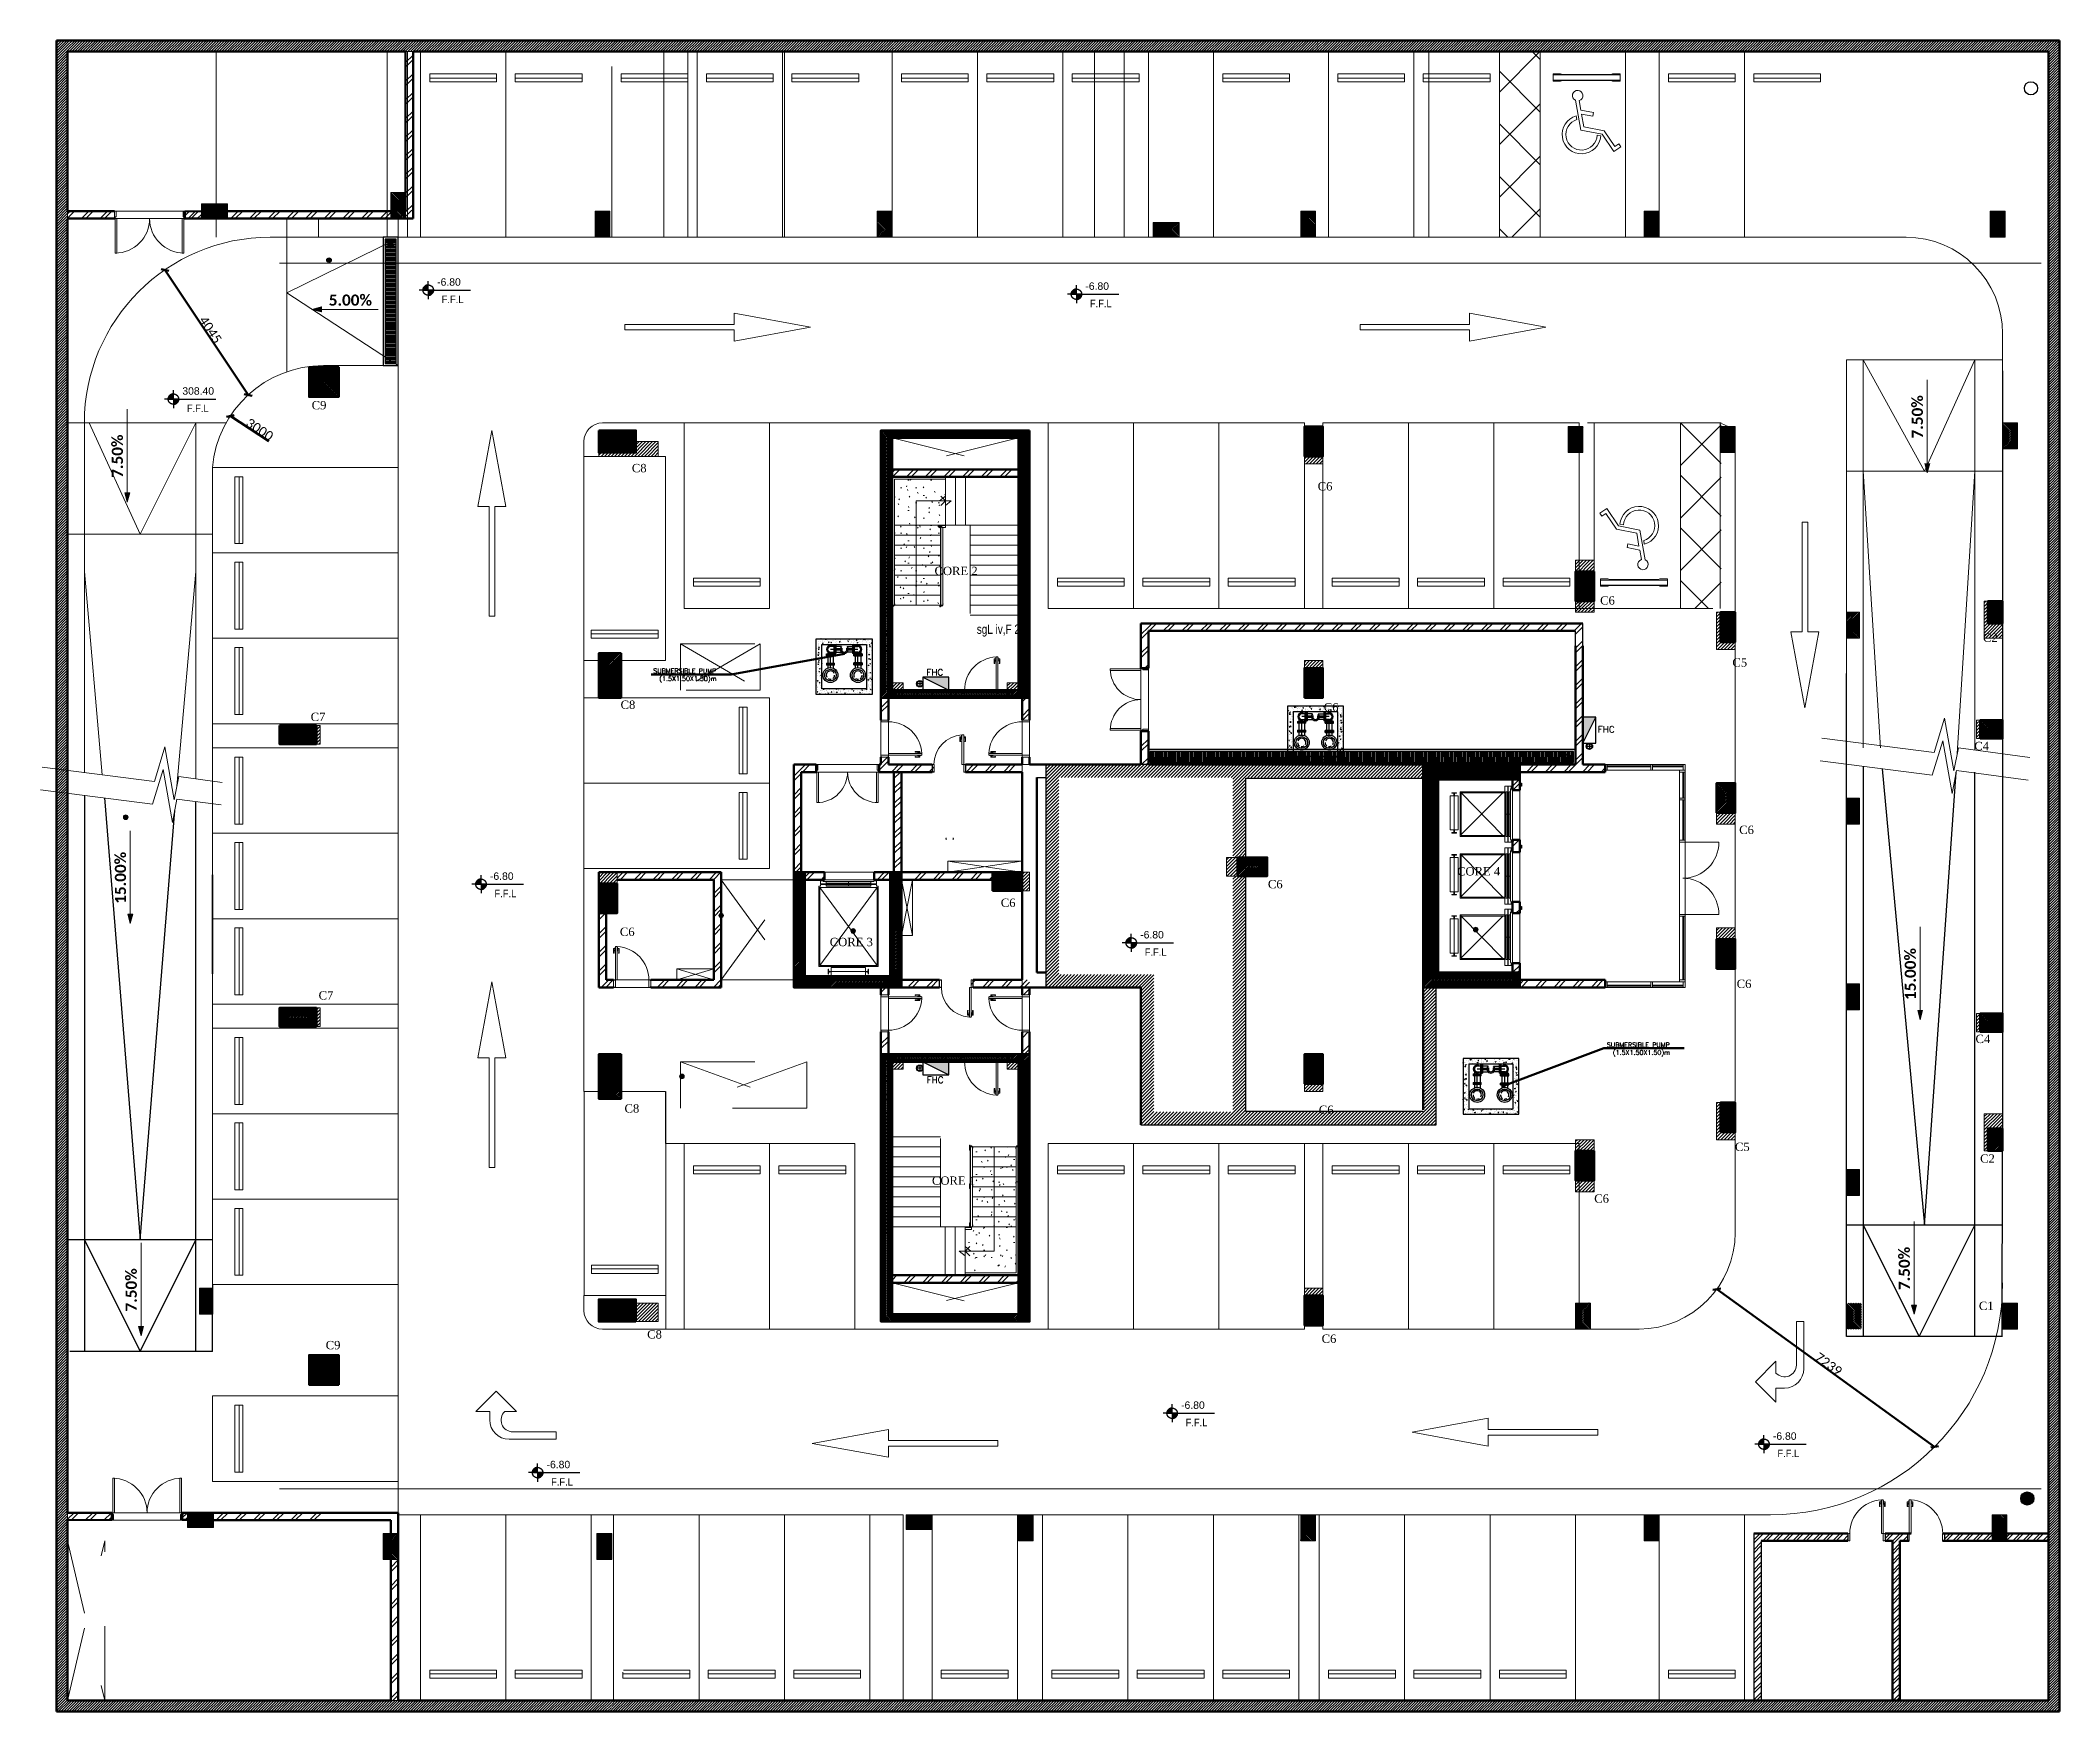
# Model space of a CAD drawing. Header units: millimetres. Extents: x -967280 to 3852, y 2833 to 1955156.
# Drawn here: x -967280 to -912911, y 418116 to 463116 of the extents above; entities that cross this region are included whole.
import ezdxf
from ezdxf.enums import TextEntityAlignment as Align

# ---------------------------------------------------------------- set-up
doc = ezdxf.new("R2010")
doc.units = ezdxf.units.MM
doc.header["$LTSCALE"] = 1000
doc.header["$PDMODE"] = 35
doc.header["$PDSIZE"] = 25
for name, pattern in [('Dash', [6.35, 3.175, -3.175]), ('HRZN_Line-Ptrn-Abov', [4, 2, -2]), ('HRZN_Line-Ptrn-Dash', [4, 2, -2]), ('HRZN_Line-Ptrn-Sold', [9144001.0, 9144000.0, -1]), ('Overhead', [3.96875, 2.38125, -1.5875])]:
    doc.linetypes.add(name, pattern=pattern)
for name, color, linetype, lineweight in [('A-COLS', 8, 'HRZN_Line-Ptrn-Sold', 18), ('A-CONTOUR', 3, 'Continuous', 13), ('A-DASH', 21, 'HRZN_Line-Ptrn-Abov', 18), ('A-DIM', 7, 'Continuous', 13), ('A-DOOR', 5, 'Continuous', 13), ('A-ELEV', 1, 'HRZN_Line-Ptrn-Sold', 13), ('A-EQPM', 3, 'Continuous', 25), ('A-FLOR-HRAL', 1, 'Continuous', 18), ('A-FLOR-PATT', 1, 'Continuous', 13), ('A-HATCH', 1, 'Continuous', 13), ('A-STAIR', 1, 'HRZN_Line-Ptrn-Sold', 13), ('A-SYMB', 7, 'Continuous', 13), ('A-SYMB-LEVEL', 7, 'Continuous', 13), ('A-TEXT21', 3, 'Continuous', 13), ('A-TONE', 40, 'HRZN_Line-Ptrn-Sold', 35), ('A-WALL', 8, 'HRZN_Line-Ptrn-Sold', 50), ('A-WIN', 4, 'Continuous', 13), ('C-PKNG', 1, 'Continuous', 13), ('DASHED', 1, 'HRZN_Line-Ptrn-Dash', 30), ('S - column', 6, 'Continuous', 60), ('Up Arrows', 3, 'Continuous', 13)]:
    doc.layers.add(name, color=color, linetype=linetype, lineweight=lineweight)
for name, color, linetype in [('ARCH', 8, 'Continuous'), ('F-PROT-EQPM-RefEdit0', 220, 'Continuous'), ('FF-SYMBOL', 2, 'Continuous'), ('PL-DR-LEADER', 1, 'Continuous'), ('PL-DR-PIPE', 6, 'Continuous'), ('PL-DR-TEXT', 141, 'Continuous'), ('PL-W-TEXT', 7, 'Continuous'), ('S - col hach', 1, 'Continuous'), ('S -Beams', 2, 'Continuous')]:
    doc.layers.add(name, color=color, linetype=linetype)
doc.styles.add('arabic 25', font='x-arab.shx', dxfattribs={"width": 0.8, "height": 250})
doc.styles.add('Arial_1', font='arial.ttf', dxfattribs={"width": 0.9, "height": 200})
doc.styles.add('Arial_2', font='arial.ttf', dxfattribs={"height": 200})
doc.styles.add('ASD', font='times.ttf')
doc.styles.add('Calibri_1', font='calibri.ttf', dxfattribs={"height": 250})
doc.styles.add('Calibri_B', font='calibrib.ttf', dxfattribs={"height": 300})
doc.styles.add('HAND', font='archquik.shx', dxfattribs={"width": 0.75})
doc.styles.add('PL-W-TEXT1', font='romanc.shx', dxfattribs={"height": 0.3})
doc.styles.add('ROMANT', font='romant', dxfattribs={"height": 300})
doc.dimstyles.new('1-100', dxfattribs={"dimscale": 0.78, "dimtxt": 180, "dimasz": 100, "dimexe": 0, "dimexo": 100, "dimgap": 60, "dimtad": 1, "dimdec": 0, "dimrnd": 5, "dimzin": 0, "dimdsep": 46, "dimtxsty": 'HAND', "dimblk": 'ARCHTICK', "dimcen": 0.09, "dimclrd": 256, "dimclre": 1, "dimclrt": 256, "dimadec": 0, "dimazin": 0, "dimtfac": 1, "dimtdec": 0, "dimtix": 1, "dimtmove": 2, "dimatfit": 0, "dimfxl": 0, "dimtolj": 1, "dimtzin": 0, "dimarcsym": 0})
doc.dimstyles.new('HRZN_Dimn-dflt', dxfattribs={"dimscale": 304.8, "dimtxt": 294.337106, "dimasz": 0.492126, "dimexe": 0, "dimexo": 0.0625, "dimgap": 0, "dimtad": 1, "dimdec": 0, "dimzin": 0, "dimdsep": 46, "dimtxsty": 'Calibri_1', "dimblk1": 'OBLIQUE', "dimblk2": 'OBLIQUE', "dimsah": 1, "dimcen": 0.09, "dimazin": 0, "dimtfac": 1, "dimtdec": 4, "dimtix": 1, "dimtmove": 0, "dimatfit": 3, "dimfxl": 0, "dimfxlon": 1, "dimtvp": 1, "dimtolj": 1, "dimtzin": 0, "dimarcsym": 2})
pattern_1 = [(45, (6650, -35800), (-251.4472, 251.4472), []), (45, (6650, -35419), (-251.4472, 251.4472), [])]
pattern_2 = [(45, (6650, -35800), (-35.35534, 35.35534), [])]
pattern_3 = [(0, (6650, -35800), (812.8, 203.2), [33.528, -576.072, 33.528, -576.072, -3251.2]), (0, (6650, -35800), (812.8, 203.2), [-1219.2, 33.528, -1185.672, 33.528, -576.072, -1422.4]), (0, (6650, -35800), (812.8, 203.2), [-3048, 33.528, -372.872, 33.528, -982.472]), (120, (6954.8, -35698.4), (-582.3764, 602.3054), [33.528, -576.072, 33.528, -576.072, -3251.2]), (120, (6954.8, -35698.4), (-582.3764, 602.3054), [-1219.2, 33.528, -1185.672, 33.528, -576.072, -1422.4]), (120, (6954.8, -35698.4), (-582.3764, 602.3054), [-3048, 33.528, -372.872, 33.528, -982.472]), (240, (7056.4, -35292), (-230.4236, -805.5054), [33.528, -576.072, 33.528, -576.072, -3251.2]), (240, (7056.4, -35292), (-230.4236, -805.5054), [-1219.2, 33.528, -1185.672, 33.528, -576.072, -1422.4]), (240, (7056.4, -35292), (-230.4236, -805.5054), [-3048, 33.528, -372.872, 33.528, -982.472])]
pattern_4 = [(225, (-217548.73, -1233776.03), (44.9012806, -44.9012806), [])]
pattern_5 = [(135, (168406.875, -346239.72), (-22.4506403, -22.4506403), [])]
pattern_6 = [(45, (-223648.726, -1233952.032), (-22.4506403, 22.4506403), [])]

# ---------------------------------------------------------------- blocks, each defined once
blk = doc.blocks.new('DR_WD_AR_DBL - UTILITY DOOR _D02__1800_2200MM 2-3585631-BASEMENT 03 FLOOR FFL')
at = {"layer": 'A-DOOR'}
for p, q in [((-925, 1025), (-880, 1025)), ((-925, 100), (-925, 1025)), ((-880, 1025), (-880, 100)), ((925, 1025), (880, 1025)), ((880, 1025), (880, 100)), ((925, 100), (925, 1025)), ((-950, 97), (-950, -97)), ((-928, 100), (-947, 100)), ((-880, 100), (-925, 100)), ((-925, 55), (-925, 97)), ((-903, 52), (-922, 52)), ((-900, -97), (-900, 49)), ((880, 100), (925, 100)), ((900, 49), (900, -97)), ((903, 52), (922, 52)), ((925, 55), (925, 97)), ((928, 100), (947, 100)), ((950, -97), (950, 97)), ((-947, -100), (-903, -100)), ((903, -100), (947, -100))]:
    blk.add_line(p, q, dxfattribs=at)
blk.add_circle((0, 100), 1, dxfattribs=at)
blk.add_circle((0, 100), 1, dxfattribs=at)
for centre, radius, start, end in [((-925, 100), 925, 359.9381, 90), ((925, 100), 925, 90, 180.0619), ((-947, 97), 3, 90, 180), ((-928, 97), 3, 0, 90), ((-922, 55), 3, 180, 270), ((-903, 49), 3, 360, 90), ((903, 49), 3, 90, 180), ((922, 55), 3, 270, 360), ((928, 97), 3, 90, 180), ((947, 97), 3, 0, 90), ((-947, -97), 3, 180, 270), ((-903, -97), 3, 270, 0), ((903, -97), 3, 180, 270), ((947, -97), 3, 270, 0)]:
    blk.add_arc(centre, radius, start, end, dxfattribs=at)
blk = doc.blocks.new('DR_WD_AR_DBL - UTILITY DOOR _D02__1800_2200MM 2-3586150-BASEMENT 03 FLOOR FFL')
at = {"layer": 'A-DOOR'}
for p, q in [((-950, -97), (-950, 97)), ((-947, 100), (-903, 100)), ((-900, 97), (-900, -49)), ((900, -49), (900, 97)), ((903, 100), (947, 100)), ((950, 97), (950, -97)), ((-928, -100), (-947, -100)), ((-925, -55), (-925, -97)), ((-880, -100), (-925, -100)), ((-925, -100), (-925, -1025)), ((-903, -52), (-922, -52)), ((-880, -1025), (-880, -100)), ((880, -100), (925, -100)), ((880, -1025), (880, -100)), ((903, -52), (922, -52)), ((925, -55), (925, -97)), ((925, -100), (925, -1025)), ((928, -100), (947, -100)), ((-925, -1025), (-880, -1025)), ((925, -1025), (880, -1025))]:
    blk.add_line(p, q, dxfattribs=at)
blk.add_circle((0, -100), 1, dxfattribs=at)
blk.add_circle((0, -100), 1, dxfattribs=at)
for centre, radius, start, end in [((-947, 97), 3, 90, 180), ((-903, 97), 3, 0, 90), ((903, 97), 3, 90, 180), ((947, 97), 3, 0, 90), ((-947, -97), 3, 180, 270), ((-928, -97), 3, 270, 0), ((-922, -55), 3, 90, 180), ((-925, -100), 925, 270, 0.0619), ((-903, -49), 3, 270, 0), ((925, -100), 925, 179.9381, 270), ((903, -49), 3, 180, 270), ((922, -55), 3, 0, 90), ((928, -97), 3, 180, 270), ((947, -97), 3, 270, 0)]:
    blk.add_arc(centre, radius, start, end, dxfattribs=at)
blk = doc.blocks.new('DAE_DOOR-SINGLE - BEDROOMS DOOR _D01__900_2200MM-3586904-BASEMENT 03 FLOOR FFL')
at = {"layer": 'A-DOOR', "lineweight": 18}
for p, q in [((426, 100), (426, 900)), ((476, 900), (426, 900)), ((476, 100), (476, 900)), ((476, 100), (426, 100))]:
    blk.add_line(p, q, dxfattribs=at)
at = {"layer": 'A-DOOR'}
for p, q in [((-362, 88), (-374, 88)), ((-374, 88), (-374, -88)), ((-324, 100), (-362, 100)), ((-362, 100), (-362, 88)), ((-324, -100), (-324, 100)), ((476, 100), (476, -100)), ((514, 100), (476, 100)), ((514, 88), (514, 100)), ((526, 88), (514, 88)), ((526, -88), (526, 88)), ((-374, -88), (-362, -88)), ((-362, -88), (-362, -100)), ((-362, -100), (-324, -100)), ((476, -100), (514, -100)), ((514, -100), (514, -88)), ((514, -88), (526, -88))]:
    blk.add_line(p, q, dxfattribs=at)
blk.add_arc((476, 100), 802, 93.5763, 180, dxfattribs=at)
at = {"layer": 'A-HATCH'}
for p, q in [((420, 846), (375, 846)), ((375, 719), (375, 846)), ((394, 719), (375, 719)), ((420, 816), (388, 816)), ((388, 731), (388, 816)), ((394, 731), (388, 731)), ((394, 719), (394, 731)), ((420, 881), (426, 881)), ((420, 881), (420, 779)), ((420, 779), (426, 779)), ((483, 881), (476, 881)), ((483, 779), (476, 779)), ((483, 881), (483, 779)), ((483, 846), (527, 846)), ((483, 816), (514, 816)), ((508, 731), (514, 731)), ((508, 719), (508, 731)), ((508, 719), (527, 719)), ((514, 731), (514, 816)), ((527, 719), (527, 846))]:
    blk.add_line(p, q, dxfattribs=at)
blk = doc.blocks.new('Glazed Panel - Glazed Panel-3825331-BASEMENT 03 FLOOR FFL')
at = {"layer": 'A-WIN', "lineweight": 18}
for p, q in [((-588, 38), (588, 38)), ((588, 38), (-588, 38)), ((-588, 38), (-588, 13)), ((-588, 13), (588, 13)), ((588, 13), (588, 38))]:
    blk.add_line(p, q, dxfattribs=at)
blk = doc.blocks.new('Rectangular Mullion - DAE_Mlon-rect-Gnrc-3622807-BASEMENT 03 FLOOR FFL')
at = {"layer": 'A-ELEV', "linetype": 'Continuous'}
for p, q in [((36275, 16300), (35100, 16300)), ((36275, 16150), (35100, 16150))]:
    blk.add_line(p, q, dxfattribs=at)
blk = doc.blocks.new('Rectangular Mullion - DAE_Mlon-rect-Gnrc-3919813-BASEMENT 03 FLOOR FFL')
at = {"layer": 'A-ELEV', "linetype": 'Continuous'}
for p, q in [((37150, 16300), (36325, 16300)), ((37050, 16150), (36325, 16150))]:
    blk.add_line(p, q, dxfattribs=at)
blk = doc.blocks.new('Rectangular Mullion - DAE_Mlon-rect-Gnrc-3825332-BASEMENT 03 FLOOR FFL')
at = {"layer": 'A-WIN', "lineweight": 18}
for p, q in [((-50, 75), (0, 75)), ((-50, -75), (-50, 75)), ((0, 75), (0, -75)), ((0, -75), (-50, -75))]:
    blk.add_line(p, q, dxfattribs=at)
blk = doc.blocks.new('Rectangular Mullion - DAE_Mlon-rect-Gnrc-3825333-BASEMENT 03 FLOOR FFL')
at = {"layer": 'A-WIN', "lineweight": 18}
for p, q in [((0, 75), (-50, 75)), ((-50, 75), (-50, -75)), ((0, -75), (0, 75)), ((-50, -75), (0, -75))]:
    blk.add_line(p, q, dxfattribs=at)
blk = doc.blocks.new('Rectangular Mullion - DAE_Mlon-rect-Gnrc-3825330-BASEMENT 03 FLOOR FFL')
at = {"layer": 'A-WIN', "lineweight": 18}
for p, q in [((-25, 75), (25, 75)), ((-25, -75), (-25, 75)), ((25, 75), (25, -75)), ((25, -75), (-25, -75))]:
    blk.add_line(p, q, dxfattribs=at)
blk = doc.blocks.new('Glazed Panel - Glazed Panel-3919760-BASEMENT 03 FLOOR FFL')
at = {"layer": 'A-WIN', "lineweight": 18}
for p, q in [((350, -13), (-350, -13)), ((-350, -13), (-350, -38)), ((-350, -38), (350, -38)), ((-350, -38), (350, -38)), ((350, -38), (350, -13))]:
    blk.add_line(p, q, dxfattribs=at)
blk = doc.blocks.new('Rectangular Mullion - DAE_Mlon-rect-Gnrc-3919817-BASEMENT 03 FLOOR FFL')
at = {"layer": 'A-ELEV', "linetype": 'Continuous'}
for p, q in [((37050, 11850), (37050, 10500)), ((37200, 11850), (37200, 10500))]:
    blk.add_line(p, q, dxfattribs=at)
blk = doc.blocks.new('Rectangular Mullion - DAE_Mlon-rect-Gnrc-3825282-BASEMENT 03 FLOOR FFL')
at = {"layer": 'A-ELEV', "linetype": 'Continuous'}
for p, q in [((37050, 15350), (37050, 13900)), ((37200, 15350), (37200, 13900))]:
    blk.add_line(p, q, dxfattribs=at)
blk = doc.blocks.new('Rectangular Mullion - DAE_Mlon-rect-Gnrc-3919758-BASEMENT 03 FLOOR FFL')
at = {"layer": 'A-ELEV', "linetype": 'Continuous'}
for p, q in [((37050, 16100), (37050, 15400)), ((37200, 16100), (37200, 15400))]:
    blk.add_line(p, q, dxfattribs=at)
blk = doc.blocks.new('Rectangular Mullion - DAE_Mlon-rect-Gnrc-3825138-BASEMENT 03 FLOOR FFL')
at = {"layer": 'A-WIN', "lineweight": 18}
for p, q in [((-50, 75), (0, 75)), ((-50, -75), (-50, 75)), ((0, 75), (0, -75)), ((0, -75), (-50, -75))]:
    blk.add_line(p, q, dxfattribs=at)
blk = doc.blocks.new('Rectangular Mullion - DAE_Mlon-rect-Gnrc-3825130-BASEMENT 03 FLOOR FFL')
at = {"layer": 'A-WIN', "lineweight": 18}
for p, q in [((-25, 75), (25, 75)), ((-25, -75), (-25, 75)), ((25, 75), (25, -75)), ((25, -75), (-25, -75))]:
    blk.add_line(p, q, dxfattribs=at)
blk = doc.blocks.new('Glazed Panel - Glazed Panel-3825335-BASEMENT 03 FLOOR FFL')
at = {"layer": 'A-WIN', "lineweight": 18}
for p, q in [((588, -13), (-588, -13)), ((-588, -13), (-588, -38)), ((-588, -38), (588, -38)), ((-588, -38), (588, -38)), ((588, -38), (588, -13))]:
    blk.add_line(p, q, dxfattribs=at)
blk = doc.blocks.new('Rectangular Mullion - DAE_Mlon-rect-Gnrc-3622844-BASEMENT 03 FLOOR FFL')
at = {"layer": 'A-ELEV', "linetype": 'Continuous'}
for p, q in [((36275, 10450), (35100, 10450)), ((36275, 10300), (35100, 10300))]:
    blk.add_line(p, q, dxfattribs=at)
blk = doc.blocks.new('Rectangular Mullion - DAE_Mlon-rect-Gnrc-3919825-BASEMENT 03 FLOOR FFL')
at = {"layer": 'A-ELEV', "linetype": 'Continuous'}
for p, q in [((37050, 10450), (36325, 10450)), ((37150, 10300), (36325, 10300))]:
    blk.add_line(p, q, dxfattribs=at)
blk = doc.blocks.new('Rectangular Mullion - DAE_Mlon-rect-Gnrc-3825336-BASEMENT 03 FLOOR FFL')
at = {"layer": 'A-WIN', "lineweight": 18}
for p, q in [((-50, 75), (0, 75)), ((-50, -75), (-50, 75)), ((0, 75), (0, -75)), ((0, -75), (-50, -75))]:
    blk.add_line(p, q, dxfattribs=at)
blk = doc.blocks.new('Rectangular Mullion - DAE_Mlon-rect-Gnrc-3825337-BASEMENT 03 FLOOR FFL')
at = {"layer": 'A-WIN', "lineweight": 18}
for p, q in [((0, 75), (-50, 75)), ((-50, 75), (-50, -75)), ((0, -75), (0, 75)), ((-50, -75), (0, -75))]:
    blk.add_line(p, q, dxfattribs=at)
blk = doc.blocks.new('Rectangular Mullion - DAE_Mlon-rect-Gnrc-3825334-BASEMENT 03 FLOOR FFL')
at = {"layer": 'A-WIN', "lineweight": 18}
for p, q in [((-25, 75), (25, 75)), ((-25, -75), (-25, 75)), ((25, 75), (25, -75)), ((25, -75), (-25, -75))]:
    blk.add_line(p, q, dxfattribs=at)
blk = doc.blocks.new('DAE_DOOR-SINGLE - BEDROOMS DOOR _D01__1000_2200MM 2-3597831-BASEMENT 03 FLOOR FFL')
at = {"layer": 'A-DOOR', "lineweight": 18}
for p, q in [((476, 100), (476, 1000)), ((526, 1000), (476, 1000)), ((526, 100), (526, 1000)), ((526, 100), (476, 100))]:
    blk.add_line(p, q, dxfattribs=at)
at = {"layer": 'A-DOOR'}
for p, q in [((-412, 88), (-424, 88)), ((-424, 88), (-424, -88)), ((-374, 100), (-412, 100)), ((-412, 100), (-412, 88)), ((-374, -100), (-374, 100)), ((526, 100), (526, -100)), ((564, 100), (526, 100)), ((564, 88), (564, 100)), ((576, 88), (564, 88)), ((576, -88), (576, 88)), ((-424, -88), (-412, -88)), ((-412, -88), (-412, -100)), ((-412, -100), (-374, -100)), ((526, -100), (564, -100)), ((564, -100), (564, -88)), ((564, -88), (576, -88))]:
    blk.add_line(p, q, dxfattribs=at)
blk.add_arc((526, 100), 901, 93.1798, 180, dxfattribs=at)
at = {"layer": 'A-HATCH'}
for p, q in [((470, 946), (425, 946)), ((425, 819), (425, 946)), ((444, 819), (425, 819)), ((470, 916), (438, 916)), ((438, 831), (438, 916)), ((444, 831), (438, 831)), ((444, 819), (444, 831)), ((470, 981), (476, 981)), ((470, 981), (470, 879)), ((470, 879), (476, 879)), ((533, 981), (526, 981)), ((533, 879), (526, 879)), ((533, 981), (533, 879)), ((533, 946), (577, 946)), ((533, 916), (564, 916)), ((558, 831), (564, 831)), ((558, 819), (558, 831)), ((558, 819), (577, 819)), ((564, 831), (564, 916)), ((577, 819), (577, 946))]:
    blk.add_line(p, q, dxfattribs=at)
blk = doc.blocks.new('DAE_DOOR-SINGLE - BEDROOMS DOOR _D01__1000_2200MM 2-3597856-BASEMENT 03 FLOOR FFL')
at = {"layer": 'A-DOOR'}
for p, q in [((-424, 88), (-412, 88)), ((-424, -88), (-424, 88)), ((-412, 100), (-374, 100)), ((-412, 88), (-412, 100)), ((-374, 100), (-374, -100)), ((526, 100), (564, 100)), ((526, -100), (526, 100)), ((564, 100), (564, 88)), ((564, 88), (576, 88)), ((576, 88), (576, -88)), ((-412, -88), (-424, -88)), ((-412, -100), (-412, -88)), ((-374, -100), (-412, -100)), ((564, -100), (526, -100)), ((564, -88), (564, -100)), ((576, -88), (564, -88))]:
    blk.add_line(p, q, dxfattribs=at)
at = {"layer": 'A-DOOR', "lineweight": 18}
for p, q in [((476, -100), (476, -1000)), ((526, -100), (476, -100)), ((526, -100), (526, -1000)), ((526, -1000), (476, -1000))]:
    blk.add_line(p, q, dxfattribs=at)
at = {"layer": 'A-DOOR'}
blk.add_arc((526, -100), 901, 180, 266.8202, dxfattribs=at)
at = {"layer": 'A-HATCH'}
for p, q in [((444, -819), (425, -819)), ((425, -819), (425, -946)), ((470, -946), (425, -946)), ((444, -831), (438, -831)), ((438, -831), (438, -916)), ((470, -916), (438, -916)), ((444, -819), (444, -831)), ((470, -879), (476, -879)), ((470, -981), (470, -879)), ((470, -981), (476, -981)), ((533, -879), (526, -879)), ((533, -981), (526, -981)), ((533, -981), (533, -879)), ((533, -916), (564, -916)), ((533, -946), (577, -946)), ((558, -819), (577, -819)), ((558, -819), (558, -831)), ((558, -831), (564, -831)), ((564, -831), (564, -916)), ((577, -819), (577, -946))]:
    blk.add_line(p, q, dxfattribs=at)
blk = doc.blocks.new('DR_WD_AR_DBL - UTILITY DOOR _D02__1600_2200MM 3-3598139-BASEMENT 03 FLOOR FFL')
at = {"layer": 'A-DOOR'}
for p, q in [((-825, 925), (-780, 925)), ((-825, 100), (-825, 925)), ((-780, 925), (-780, 100)), ((825, 925), (780, 925)), ((780, 925), (780, 100)), ((825, 100), (825, 925)), ((-850, 97), (-850, -97)), ((-828, 100), (-847, 100)), ((-780, 100), (-825, 100)), ((-825, 55), (-825, 97)), ((-803, 52), (-822, 52)), ((-800, -97), (-800, 49)), ((780, 100), (825, 100)), ((800, 49), (800, -97)), ((803, 52), (822, 52)), ((825, 55), (825, 97)), ((828, 100), (847, 100)), ((850, -97), (850, 97)), ((-847, -100), (-803, -100)), ((803, -100), (847, -100))]:
    blk.add_line(p, q, dxfattribs=at)
blk.add_circle((0, 100), 1, dxfattribs=at)
blk.add_circle((0, 100), 1, dxfattribs=at)
for centre, radius, start, end in [((-825, 100), 825, 359.9306, 90), ((825, 100), 825, 90, 180.0694), ((-847, 97), 3, 90, 180), ((-828, 97), 3, 0, 90), ((-822, 55), 3, 180, 270), ((-803, 49), 3, 360, 90), ((803, 49), 3, 90, 180), ((822, 55), 3, 270, 360), ((828, 97), 3, 90, 180), ((847, 97), 3, 0, 90), ((-847, -97), 3, 180, 270), ((-803, -97), 3, 270, 0), ((803, -97), 3, 180, 270), ((847, -97), 3, 270, 0)]:
    blk.add_arc(centre, radius, start, end, dxfattribs=at)
blk = doc.blocks.new('Railing - Fascia 2-3607307-BASEMENT 03 FLOOR FFL')
at = {"layer": 'A-FLOR-HRAL'}
for p, q in [((-29, 16), (-31, 14)), ((-31, 14), (-31, -14)), ((-31, -14), (-31, 14)), ((-25, 16), (-29, 16)), ((-29, -16), (-29, 16)), ((-27, 27), (-27, 16)), ((-15, 27), (-27, 27)), ((-15, 25), (-15, 40)), ((-13, 44), (-13, 25)), ((-10, 45), (10, 45)), ((10, 45), (5, 45)), ((13, 44), (13, 25)), ((15, 40), (15, 25)), ((34, 32), (15, 32)), ((27, 27), (15, 27)), ((29, 16), (25, 16)), ((27, 16), (27, 27)), ((31, 14), (29, 16)), ((29, -16), (29, 16)), ((31, 14), (31, 4)), ((31, -14), (31, 14)), ((31, 8), (31, -8)), ((31, -8), (31, 8)), ((31, 7), (31, -7)), ((31, 4), (31, 7)), ((31, 3), (31, 0)), ((31, 0), (31, -3)), ((34, 25), (34, 63)), ((38, 63), (34, 63)), ((-31, -14), (-29, -16)), ((-29, -16), (-25, -16)), ((-27, -16), (-27, -27)), ((-25, -27), (-27, -27)), ((25, -16), (29, -16)), ((27, -27), (25, -27)), ((27, -27), (27, -16)), ((29, -16), (31, -14)), ((31, -3), (30, -3)), ((31, -4), (31, -14)), ((31, -7), (31, -4))]:
    blk.add_line(p, q, dxfattribs=at)
blk.add_arc((0, 0), 33.1, 116.3285, 120.9227, dxfattribs=at)
for points, knots in [([(-15, 40), (-15, 40), (-15, 40), (-15, 41), (-15, 41), (-15, 41), (-15, 41), (-15, 41), (-15, 41), (-15, 42), (-15, 42), (-15, 42), (-15, 42), (-15, 42), (-14, 42), (-14, 42), (-14, 43), (-14, 43), (-14, 43), (-14, 43), (-14, 43), (-14, 43), (-14, 43), (-13, 44), (-13, 44)], [0, 0, 0, 0, 0.083333, 0.125, 0.166667, 0.208333, 0.25, 0.291667, 0.333333, 0.375, 0.416667, 0.458333, 0.5, 0.541667, 0.583333, 0.625, 0.666667, 0.708333, 0.75, 0.791667, 0.833333, 0.875, 0.916667, 1, 1, 1, 1]), ([(-13, 44), (-13, 44), (-13, 44), (-12, 45), (-11, 45), (-10, 45), (-10, 45)], [0, 0, 0, 0, 0.333333, 0.5, 0.666667, 1, 1, 1, 1]), ([(10, 38), (10, 38), (10, 39), (10, 40), (10, 40), (9, 40), (8, 41), (8, 41), (7, 40), (6, 40), (6, 40), (6, 39), (6, 38), (6, 38)], [0, 0, 0, 0, 0.111111, 0.222222, 0.277778, 0.333333, 0.444444, 0.555556, 0.666667, 0.722222, 0.777778, 0.888889, 1, 1, 1, 1]), ([(6, 38), (6, 38), (6, 37), (6, 36), (6, 36), (7, 36), (8, 35), (8, 35), (9, 36), (10, 36), (10, 36), (10, 37), (10, 38), (10, 38)], [0, 0, 0, 0, 0.111111, 0.222222, 0.277778, 0.333333, 0.444444, 0.555556, 0.666667, 0.722222, 0.777778, 0.888889, 1, 1, 1, 1]), ([(10, 45), (10, 45), (11, 45), (12, 45), (13, 44), (13, 44), (13, 44)], [0, 0, 0, 0, 0.333333, 0.5, 0.666667, 1, 1, 1, 1]), ([(13, 44), (14, 44), (14, 43), (14, 43), (14, 43), (14, 43), (14, 43), (14, 43), (14, 42), (15, 42), (15, 42), (15, 42), (15, 42), (15, 41), (15, 41), (15, 41), (15, 41), (15, 41), (15, 40), (15, 40), (15, 40)], [0, 0, 0, 0, 0.1, 0.15, 0.2, 0.25, 0.3, 0.35, 0.4, 0.45, 0.5, 0.55, 0.6, 0.65, 0.7, 0.75, 0.8, 0.85, 0.9, 1, 1, 1, 1])]:
    blk.add_open_spline(points, degree=3, knots=knots, dxfattribs=at)
for points in [[(7, 39), (7, 39), (7, 40), (8, 40), (8, 40), (9, 41), (10, 40), (10, 40)], [(7, 38), (7, 38), (7, 39), (7, 39), (7, 39)], [(7, 37), (7, 37), (7, 37), (7, 38), (7, 38)], [(8, 36), (8, 36), (8, 36), (7, 36), (7, 37), (7, 37)]]:
    blk.add_open_spline(points, degree=3, dxfattribs=at)
blk = doc.blocks.new('Railing - Fascia 2-3607309-BASEMENT 03 FLOOR FFL')
at = {"layer": 'A-FLOR-HRAL'}
for p, q in [((-29, 16), (-31, 14)), ((-31, 14), (-31, -14)), ((-31, -14), (-31, 14)), ((-25, 16), (-29, 16)), ((-29, -16), (-29, 16)), ((34, 32), (25, 32)), ((29, 16), (25, 16)), ((31, 14), (29, 16)), ((29, -16), (29, 16)), ((31, 14), (31, 4)), ((31, -14), (31, 14)), ((31, 8), (31, -8)), ((31, -8), (31, 8)), ((31, 7), (31, -7)), ((31, 4), (31, 7)), ((31, 3), (31, 0)), ((31, 0), (31, -3)), ((34, -64), (34, 63)), ((38, 63), (34, 63)), ((-31, -14), (-29, -16)), ((-29, -16), (-25, -16)), ((25, -16), (29, -16)), ((25, -32), (34, -32)), ((29, -16), (31, -14)), ((31, -3), (30, -3)), ((31, -4), (31, -14)), ((31, -7), (31, -4)), ((34, -64), (38, -64))]:
    blk.add_line(p, q, dxfattribs=at)
for start, end in [(151.5731, 208.4269), (140.7438, 150.4613), (209.5387, 219.2562)]:
    blk.add_arc((0, 0), 33.1, start, end, dxfattribs=at)
blk = doc.blocks.new('Railing - Fascia 2-V25-BASEMENT 03 FLOOR FFL')
at = {"layer": 'A-FLOR-HRAL'}
for p, q in [((-29, 16), (-31, 14)), ((-31, 14), (-31, -14)), ((-31, -14), (-31, 14)), ((-25, 16), (-29, 16)), ((-29, -16), (-29, 16)), ((29, 16), (25, 16)), ((31, 14), (29, 16)), ((29, -16), (29, 16)), ((31, 14), (31, 4)), ((31, -14), (31, 14)), ((31, 8), (31, -8)), ((31, -8), (31, 8)), ((31, 7), (31, -7)), ((31, 4), (31, 7)), ((31, 3), (31, 0)), ((31, 0), (31, -3)), ((34, 54), (34, 63)), ((38, 63), (34, 63)), ((-31, -14), (-29, -16)), ((-29, -16), (-25, -16)), ((25, -16), (29, -16)), ((29, -16), (31, -14)), ((31, -3), (30, -3)), ((31, -4), (31, -14)), ((31, -7), (31, -4))]:
    blk.add_line(p, q, dxfattribs=at)
blk = doc.blocks.new('Railing - Fascia 2-2789807-BASEMENT 03 FLOOR FFL')
at = {"layer": 'A-FLOR-HRAL'}
for p, q in [((-29, 16), (-31, 14)), ((-31, 14), (-31, -14)), ((-31, -14), (-31, 14)), ((-25, 16), (-29, 16)), ((-29, -16), (-29, 16)), ((29, 16), (25, 16)), ((31, 14), (29, 16)), ((29, -16), (29, 16)), ((31, 14), (31, 4)), ((31, -14), (31, 14)), ((31, 8), (31, -8)), ((31, -8), (31, 8)), ((31, 7), (31, -7)), ((31, 4), (31, 7)), ((31, 3), (31, 0)), ((31, 0), (31, -3)), ((-31, -14), (-29, -16)), ((-29, -16), (-25, -16)), ((25, -16), (29, -16)), ((29, -16), (31, -14)), ((31, -3), (30, -3)), ((31, -4), (31, -14)), ((31, -7), (31, -4))]:
    blk.add_line(p, q, dxfattribs=at)
blk = doc.blocks.new('Railing - Fascia 2-3809664-BASEMENT 03 FLOOR FFL')
at = {"layer": 'A-FLOR-HRAL'}
for p, q in [((-29, 16), (-31, 14)), ((-31, 14), (-31, -14)), ((-31, -14), (-31, 14)), ((-25, 16), (-29, 16)), ((-29, -16), (-29, 16)), ((29, 16), (25, 16)), ((31, 14), (29, 16)), ((29, -16), (29, 16)), ((31, 14), (31, 4)), ((31, -14), (31, 14)), ((31, 8), (31, -8)), ((31, -8), (31, 8)), ((31, 7), (31, -7)), ((31, 4), (31, 7)), ((31, 3), (31, 0)), ((31, 0), (31, -3)), ((-31, -14), (-29, -16)), ((-29, -16), (-25, -16)), ((25, -16), (29, -16)), ((29, -16), (31, -14)), ((31, -3), (30, -3)), ((31, -4), (31, -14)), ((31, -7), (31, -4))]:
    blk.add_line(p, q, dxfattribs=at)
blk = doc.blocks.new('Railing - Railing-3934839-BASEMENT 03 FLOOR FFL')
at = {"extrusion": (0, 0, -1), "zscale": -1}
for name, p, rotation in [('Railing - Fascia 2-3809664-BASEMENT 03 FLOOR FFL', (-17901, 24012), 90), ('Railing - Fascia 2-2789807-BASEMENT 03 FLOOR FFL', (-18873, 24012), 90), ('Railing - Fascia 2-2789807-BASEMENT 03 FLOOR FFL', (-19212, 23506), 180), ('Railing - Fascia 2-V25-BASEMENT 03 FLOOR FFL', (-19212, 22534), 180), ('Railing - Fascia 2-3607309-BASEMENT 03 FLOOR FFL', (-19212, 21562), 180), ('Railing - Fascia 2-3607307-BASEMENT 03 FLOOR FFL', (-19212, 20615), 180)]:
    blk.add_blockref(name, p, dxfattribs=dict(at, rotation=rotation))
blk = doc.blocks.new('Railing - Fascia 2-3605761-BASEMENT 03 FLOOR FFL')
at = {"layer": 'A-FLOR-HRAL'}
for p, q in [((-29, 16), (-31, 14)), ((-31, 14), (-31, -14)), ((-31, -14), (-31, 14)), ((-25, 16), (-29, 16)), ((-29, -16), (-29, 16)), ((-27, 27), (-27, 16)), ((-15, 27), (-27, 27)), ((-15, 25), (-15, 40)), ((-13, 44), (-13, 25)), ((-10, 45), (10, 45)), ((10, 45), (5, 45)), ((13, 44), (13, 25)), ((15, 40), (15, 25)), ((34, 32), (15, 32)), ((27, 27), (15, 27)), ((29, 16), (25, 16)), ((27, 16), (27, 27)), ((31, 14), (29, 16)), ((29, -16), (29, 16)), ((31, 14), (31, 4)), ((31, -14), (31, 14)), ((31, 8), (31, -8)), ((31, -8), (31, 8)), ((31, 7), (31, -7)), ((31, 4), (31, 7)), ((31, 3), (31, 0)), ((31, 0), (31, -3)), ((34, -64), (34, 63)), ((38, 63), (34, 63)), ((38, 25), (38, 63)), ((51, 63), (38, 63)), ((38, 63), (38, 25)), ((51, 63), (51, 25)), ((-31, -14), (-29, -16)), ((-29, -16), (-25, -16)), ((-27, -16), (-27, -27)), ((-25, -27), (-27, -27)), ((25, -16), (29, -16)), ((27, -27), (25, -27)), ((25, -32), (34, -32)), ((27, -27), (27, -16)), ((29, -16), (31, -14)), ((31, -3), (30, -3)), ((31, -4), (31, -14)), ((31, -7), (31, -4)), ((34, -64), (38, -64))]:
    blk.add_line(p, q, dxfattribs=at)
for start, end in [(151.5731, 208.4269), (146.8198, 150.4613), (116.3285, 120.9227), (209.5387, 211.4342)]:
    blk.add_arc((0, 0), 33.1, start, end, dxfattribs=at)
for points, knots in [([(-15, 40), (-15, 40), (-15, 40), (-15, 41), (-15, 41), (-15, 41), (-15, 41), (-15, 41), (-15, 41), (-15, 42), (-15, 42), (-15, 42), (-15, 42), (-15, 42), (-14, 42), (-14, 42), (-14, 43), (-14, 43), (-14, 43), (-14, 43), (-14, 43), (-14, 43), (-14, 43), (-13, 44), (-13, 44)], [0, 0, 0, 0, 0.083333, 0.125, 0.166667, 0.208333, 0.25, 0.291667, 0.333333, 0.375, 0.416667, 0.458333, 0.5, 0.541667, 0.583333, 0.625, 0.666667, 0.708333, 0.75, 0.791667, 0.833333, 0.875, 0.916667, 1, 1, 1, 1]), ([(-13, 44), (-13, 44), (-13, 44), (-12, 45), (-11, 45), (-10, 45), (-10, 45)], [0, 0, 0, 0, 0.333333, 0.5, 0.666667, 1, 1, 1, 1]), ([(10, 38), (10, 38), (10, 39), (10, 40), (10, 40), (9, 40), (8, 41), (8, 41), (7, 40), (6, 40), (6, 40), (6, 39), (6, 38), (6, 38)], [0, 0, 0, 0, 0.111111, 0.222222, 0.277778, 0.333333, 0.444444, 0.555556, 0.666667, 0.722222, 0.777778, 0.888889, 1, 1, 1, 1]), ([(6, 38), (6, 38), (6, 37), (6, 36), (6, 36), (7, 36), (8, 35), (8, 35), (9, 36), (10, 36), (10, 36), (10, 37), (10, 38), (10, 38)], [0, 0, 0, 0, 0.111111, 0.222222, 0.277778, 0.333333, 0.444444, 0.555556, 0.666667, 0.722222, 0.777778, 0.888889, 1, 1, 1, 1]), ([(10, 45), (10, 45), (11, 45), (12, 45), (13, 44), (13, 44), (13, 44)], [0, 0, 0, 0, 0.333333, 0.5, 0.666667, 1, 1, 1, 1]), ([(13, 44), (14, 44), (14, 43), (14, 43), (14, 43), (14, 43), (14, 43), (14, 43), (14, 42), (15, 42), (15, 42), (15, 42), (15, 42), (15, 41), (15, 41), (15, 41), (15, 41), (15, 41), (15, 40), (15, 40), (15, 40)], [0, 0, 0, 0, 0.1, 0.15, 0.2, 0.25, 0.3, 0.35, 0.4, 0.45, 0.5, 0.55, 0.6, 0.65, 0.7, 0.75, 0.8, 0.85, 0.9, 1, 1, 1, 1])]:
    blk.add_open_spline(points, degree=3, knots=knots, dxfattribs=at)
for points in [[(7, 39), (7, 39), (7, 40), (8, 40), (8, 40), (9, 41), (10, 40), (10, 40)], [(7, 38), (7, 38), (7, 39), (7, 39), (7, 39)], [(7, 37), (7, 37), (7, 37), (7, 38), (7, 38)], [(8, 36), (8, 36), (8, 36), (7, 36), (7, 37), (7, 37)]]:
    blk.add_open_spline(points, degree=3, dxfattribs=at)
blk = doc.blocks.new('Railing - Fascia 2-3613590-BASEMENT 03 FLOOR FFL')
at = {"layer": 'A-FLOR-HRAL'}
for p, q in [((-29, 16), (-31, 14)), ((-31, 14), (-31, -14)), ((-31, -14), (-31, 14)), ((-25, 16), (-29, 16)), ((-29, -16), (-29, 16)), ((34, 32), (25, 32)), ((29, 16), (25, 16)), ((31, 14), (29, 16)), ((29, -16), (29, 16)), ((31, 14), (31, 4)), ((31, -14), (31, 14)), ((31, 8), (31, -8)), ((31, -8), (31, 8)), ((31, 7), (31, -7)), ((31, 4), (31, 7)), ((31, 3), (31, 0)), ((31, 0), (31, -3)), ((34, -64), (34, 63)), ((38, 63), (34, 63)), ((38, 18), (38, 63)), ((51, 63), (38, 63)), ((38, 63), (38, 18)), ((51, 63), (51, 18)), ((-31, -14), (-29, -16)), ((-29, -16), (-25, -16)), ((25, -16), (29, -16)), ((25, -32), (34, -32)), ((29, -16), (31, -14)), ((31, -3), (30, -3)), ((31, -4), (31, -14)), ((31, -7), (31, -4)), ((34, -64), (38, -64))]:
    blk.add_line(p, q, dxfattribs=at)
for start, end in [(151.5731, 208.4269), (140.7438, 150.4613), (209.5387, 219.2562)]:
    blk.add_arc((0, 0), 33.1, start, end, dxfattribs=at)
blk = doc.blocks.new('Railing - Fascia 2-3809666-BASEMENT 03 FLOOR FFL')
at = {"layer": 'A-FLOR-HRAL'}
for p, q in [((-29, 16), (-31, 14)), ((-31, 14), (-31, -14)), ((-31, -14), (-31, 14)), ((-14, 16), (-29, 16)), ((-29, -16), (-29, 16)), ((-15, -27), (-15, 40)), ((-13, 44), (-13, -27)), ((-10, 45), (10, 45)), ((10, 45), (5, 45)), ((13, 44), (13, -44)), ((29, 16), (14, 16)), ((15, 40), (15, -40)), ((34, 32), (15, 32)), ((31, 14), (29, 16)), ((29, -16), (29, 16)), ((31, 14), (31, 4)), ((31, -14), (31, 14)), ((31, 8), (31, -8)), ((31, -8), (31, 8)), ((31, 7), (31, -7)), ((31, 4), (31, 7)), ((31, 3), (31, 0)), ((31, 0), (31, -3)), ((34, -64), (34, 63)), ((38, 63), (34, 63)), ((-31, -14), (-29, -16)), ((-29, -16), (-14, -16)), ((0, -45), (10, -45)), ((14, -16), (29, -16)), ((15, -32), (34, -32)), ((29, -16), (31, -14)), ((31, -3), (30, -3)), ((31, -4), (31, -14)), ((31, -7), (31, -4)), ((34, -64), (38, -64))]:
    blk.add_line(p, q, dxfattribs=at)
for start, end in [(151.5731, 208.4269), (116.3285, 150.4613), (209.5387, 234.8811)]:
    blk.add_arc((0, 0), 33.1, start, end, dxfattribs=at)
for points, knots in [([(-15, 40), (-15, 40), (-15, 40), (-15, 41), (-15, 41), (-15, 41), (-15, 41), (-15, 41), (-15, 41), (-15, 42), (-15, 42), (-15, 42), (-15, 42), (-15, 42), (-14, 42), (-14, 42), (-14, 43), (-14, 43), (-14, 43), (-14, 43), (-14, 43), (-14, 43), (-14, 43), (-13, 44), (-13, 44)], [0, 0, 0, 0, 0.083333, 0.125, 0.166667, 0.208333, 0.25, 0.291667, 0.333333, 0.375, 0.416667, 0.458333, 0.5, 0.541667, 0.583333, 0.625, 0.666667, 0.708333, 0.75, 0.791667, 0.833333, 0.875, 0.916667, 1, 1, 1, 1]), ([(-13, 44), (-13, 44), (-13, 44), (-12, 45), (-11, 45), (-10, 45), (-10, 45)], [0, 0, 0, 0, 0.333333, 0.5, 0.666667, 1, 1, 1, 1]), ([(10, 38), (10, 38), (10, 39), (10, 40), (10, 40), (9, 40), (8, 41), (8, 41), (7, 40), (6, 40), (6, 40), (6, 39), (6, 38), (6, 38)], [0, 0, 0, 0, 0.111111, 0.222222, 0.277778, 0.333333, 0.444444, 0.555556, 0.666667, 0.722222, 0.777778, 0.888889, 1, 1, 1, 1]), ([(6, 38), (6, 38), (6, 37), (6, 36), (6, 36), (7, 36), (8, 35), (8, 35), (9, 36), (10, 36), (10, 36), (10, 37), (10, 38), (10, 38)], [0, 0, 0, 0, 0.111111, 0.222222, 0.277778, 0.333333, 0.444444, 0.555556, 0.666667, 0.722222, 0.777778, 0.888889, 1, 1, 1, 1]), ([(10, 45), (10, 45), (11, 45), (12, 45), (13, 44), (13, 44), (13, 44)], [0, 0, 0, 0, 0.333333, 0.5, 0.666667, 1, 1, 1, 1]), ([(13, 44), (14, 44), (14, 43), (14, 43), (14, 43), (14, 43), (14, 43), (14, 43), (14, 42), (15, 42), (15, 42), (15, 42), (15, 42), (15, 41), (15, 41), (15, 41), (15, 41), (15, 41), (15, 40), (15, 40), (15, 40)], [0, 0, 0, 0, 0.1, 0.15, 0.2, 0.25, 0.3, 0.35, 0.4, 0.45, 0.5, 0.55, 0.6, 0.65, 0.7, 0.75, 0.8, 0.85, 0.9, 1, 1, 1, 1]), ([(13, -44), (13, -44), (13, -44), (12, -45), (11, -45), (10, -45), (10, -45)], [0, 0, 0, 0, 0.333333, 0.5, 0.666667, 1, 1, 1, 1]), ([(15, -40), (15, -40), (15, -40), (15, -41), (15, -41), (15, -41), (15, -41), (15, -41), (15, -41), (15, -42), (15, -42), (15, -42), (15, -42), (15, -42), (14, -42), (14, -42), (14, -43), (14, -43), (14, -43), (14, -43), (14, -43), (14, -43), (14, -43), (13, -44), (13, -44)], [0, 0, 0, 0, 0.083333, 0.125, 0.166667, 0.208333, 0.25, 0.291667, 0.333333, 0.375, 0.416667, 0.458333, 0.5, 0.541667, 0.583333, 0.625, 0.666667, 0.708333, 0.75, 0.791667, 0.833333, 0.875, 0.916667, 1, 1, 1, 1])]:
    blk.add_open_spline(points, degree=3, knots=knots, dxfattribs=at)
for points in [[(7, 39), (7, 39), (7, 40), (8, 40), (8, 40), (9, 41), (10, 40), (10, 40)], [(7, 38), (7, 38), (7, 39), (7, 39), (7, 39)], [(7, 37), (7, 37), (7, 37), (7, 38), (7, 38)], [(8, 36), (8, 36), (8, 36), (7, 36), (7, 37), (7, 37)]]:
    blk.add_open_spline(points, degree=3, dxfattribs=at)
blk = doc.blocks.new('Railing - Railing-3934843-BASEMENT 03 FLOOR FFL')
at = {"layer": 'A-FLOR-HRAL', "lineweight": 13}
blk.add_line((17914, 22712), (17914, 22714), dxfattribs=at)
at = {"extrusion": (0, 0, -1), "zscale": -1}
for name, p, rotation in [('Railing - Fascia 2-3809666-BASEMENT 03 FLOOR FFL', (-17964, 22712), 89.99993289493666), ('Railing - Fascia 2-3613590-BASEMENT 03 FLOOR FFL', (-17912, 21688), 180), ('Railing - Fascia 2-3605761-BASEMENT 03 FLOOR FFL', (-17912, 20615), 180)]:
    blk.add_blockref(name, p, dxfattribs=dict(at, rotation=rotation))
blk = doc.blocks.new('Top Rail Type - Top Rail_Internal_-3934859-BASEMENT 03 FLOOR FFL')
at = {"layer": 'A-STAIR', "linetype": 'Continuous'}
for p, q in [((19186, 21583), (19186, 20590)), ((19209, 21535), (19215, 21535)), ((19237, 20590), (19237, 21583))]:
    blk.add_line(p, q, dxfattribs=at)
at = {"layer": 'A-STAIR', "linetype": 'Continuous', "flags": 128}
blk.add_lwpolyline([(19214, 20590), (19212, 20590), (19210, 20590)], dxfattribs=at)
blk = doc.blocks.new('Top Rail Type - Top Rail_Internal_-V26-BASEMENT 03 FLOOR FFL')
at = {"layer": 'A-STAIR', "linetype": 'Continuous'}
for p, q in [((17815, 24037), (17815, 23986)), ((18085, 24037), (17815, 24037)), ((18085, 23986), (17815, 23986)), ((19237, 24037), (18085, 24037)), ((19186, 23986), (18085, 23986)), ((19186, 22750), (19186, 23986)), ((19237, 22750), (19237, 24037)), ((19186, 20590), (19186, 22750)), ((19237, 20590), (19237, 22750)), ((19186, 20590), (19237, 20590))]:
    blk.add_line(p, q, dxfattribs=at)
blk = doc.blocks.new('Top Rail Type - Top Rail_Internal_-3934878-BASEMENT 03 FLOOR FFL')
at = {"layer": 'A-STAIR', "linetype": 'Continuous'}
for p, q in [((17886, 21583), (17886, 20590)), ((17909, 21535), (17915, 21535)), ((17937, 20590), (17937, 21583))]:
    blk.add_line(p, q, dxfattribs=at)
at = {"layer": 'A-STAIR', "linetype": 'Continuous', "flags": 128}
blk.add_lwpolyline([(17913, 20590), (17912, 20590), (17910, 20590)], dxfattribs=at)
blk = doc.blocks.new('Top Rail Type - Top Rail_Internal_-V27-BASEMENT 03 FLOOR FFL')
at = {"layer": 'A-STAIR', "linetype": 'Continuous'}
for p, q in [((17815, 22737), (17815, 22686)), ((17912, 22737), (17815, 22737)), ((17912, 22686), (17815, 22686)), ((17886, 20590), (17886, 22686)), ((17912, 22686), (17912, 22737)), ((17912, 22712), (17937, 22712)), ((17937, 20590), (17937, 22712)), ((17886, 20590), (17937, 20590))]:
    blk.add_line(p, q, dxfattribs=at)
blk = doc.blocks.new('Railing - Fascia 2-V28-BASEMENT 03 FLOOR FFL')
at = {"layer": 'A-FLOR-HRAL'}
for p, q in [((-29, 16), (-31, 14)), ((-31, 14), (-31, -14)), ((-31, -14), (-31, 14)), ((-25, 16), (-29, 16)), ((-29, -16), (-29, 16)), ((-27, 27), (-27, 16)), ((-15, 27), (-27, 27)), ((-15, 25), (-15, 40)), ((-13, 44), (-13, 25)), ((-10, 45), (10, 45)), ((10, 45), (5, 45)), ((13, 44), (13, 25)), ((15, 40), (15, 25)), ((34, 32), (15, 32)), ((27, 27), (15, 27)), ((29, 16), (26, 16)), ((27, 16), (27, 27)), ((31, 14), (29, 16)), ((29, -16), (29, 16)), ((31, 14), (31, 4)), ((31, -14), (31, 14)), ((31, 8), (31, -8)), ((31, -8), (31, 8)), ((31, 7), (31, -7)), ((31, 4), (31, 7)), ((31, 3), (31, 0)), ((31, 0), (31, -3)), ((34, 25), (34, 63)), ((38, 63), (34, 63)), ((38, 25), (38, 63)), ((51, 63), (38, 63)), ((38, 63), (38, 25)), ((51, 63), (51, -64)), ((-31, -14), (-29, -16)), ((-29, -16), (-25, -16)), ((-27, -16), (-27, -27)), ((-25, -27), (-27, -27)), ((26, -16), (29, -16)), ((27, -27), (26, -27)), ((27, -27), (27, -16)), ((29, -16), (31, -14)), ((31, -3), (30, -3)), ((31, -4), (31, -14)), ((31, -7), (31, -4)), ((38, -64), (51, -64))]:
    blk.add_line(p, q, dxfattribs=at)
blk.add_arc((0, 0), 33.1, 116.3285, 120.9227, dxfattribs=at)
for points, knots in [([(-15, 40), (-15, 40), (-15, 40), (-15, 41), (-15, 41), (-15, 41), (-15, 41), (-15, 41), (-15, 41), (-15, 42), (-15, 42), (-15, 42), (-15, 42), (-15, 42), (-14, 42), (-14, 42), (-14, 43), (-14, 43), (-14, 43), (-14, 43), (-14, 43), (-14, 43), (-14, 43), (-13, 44), (-13, 44)], [0, 0, 0, 0, 0.083333, 0.125, 0.166667, 0.208333, 0.25, 0.291667, 0.333333, 0.375, 0.416667, 0.458333, 0.5, 0.541667, 0.583333, 0.625, 0.666667, 0.708333, 0.75, 0.791667, 0.833333, 0.875, 0.916667, 1, 1, 1, 1]), ([(-13, 44), (-13, 44), (-13, 44), (-12, 45), (-11, 45), (-10, 45), (-10, 45)], [0, 0, 0, 0, 0.333333, 0.5, 0.666667, 1, 1, 1, 1]), ([(10, 38), (10, 38), (10, 39), (10, 40), (10, 40), (9, 40), (8, 41), (8, 41), (7, 40), (6, 40), (6, 40), (6, 39), (6, 38), (6, 38)], [0, 0, 0, 0, 0.111111, 0.222222, 0.277778, 0.333333, 0.444444, 0.555556, 0.666667, 0.722222, 0.777778, 0.888889, 1, 1, 1, 1]), ([(6, 38), (6, 38), (6, 37), (6, 36), (6, 36), (7, 36), (8, 35), (8, 35), (9, 36), (10, 36), (10, 36), (10, 37), (10, 38), (10, 38)], [0, 0, 0, 0, 0.111111, 0.222222, 0.277778, 0.333333, 0.444444, 0.555556, 0.666667, 0.722222, 0.777778, 0.888889, 1, 1, 1, 1]), ([(10, 45), (10, 45), (11, 45), (12, 45), (13, 44), (13, 44), (13, 44)], [0, 0, 0, 0, 0.333333, 0.5, 0.666667, 1, 1, 1, 1]), ([(13, 44), (14, 44), (14, 43), (14, 43), (14, 43), (14, 43), (14, 43), (14, 43), (14, 42), (15, 42), (15, 42), (15, 42), (15, 42), (15, 41), (15, 41), (15, 41), (15, 41), (15, 41), (15, 40), (15, 40), (15, 40)], [0, 0, 0, 0, 0.1, 0.15, 0.2, 0.25, 0.3, 0.35, 0.4, 0.45, 0.5, 0.55, 0.6, 0.65, 0.7, 0.75, 0.8, 0.85, 0.9, 1, 1, 1, 1])]:
    blk.add_open_spline(points, degree=3, knots=knots, dxfattribs=at)
for points in [[(7, 39), (7, 39), (7, 40), (8, 40), (8, 40), (9, 41), (10, 40), (10, 40)], [(7, 38), (7, 38), (7, 39), (7, 39), (7, 39)], [(7, 37), (7, 37), (7, 37), (7, 38), (7, 38)], [(8, 36), (8, 36), (8, 36), (7, 36), (7, 37), (7, 37)]]:
    blk.add_open_spline(points, degree=3, dxfattribs=at)
blk = doc.blocks.new('Railing - Fascia 2-V29-BASEMENT 03 FLOOR FFL')
at = {"layer": 'A-FLOR-HRAL'}
for p, q in [((-29, 16), (-31, 14)), ((-31, 14), (-31, -14)), ((-31, -14), (-31, 14)), ((-25, 16), (-29, 16)), ((-29, -16), (-29, 16)), ((34, 32), (25, 32)), ((29, 16), (25, 16)), ((31, 14), (29, 16)), ((29, -16), (29, 16)), ((31, 14), (31, 4)), ((31, -14), (31, 14)), ((31, 8), (31, -8)), ((31, -8), (31, 8)), ((31, 7), (31, -7)), ((31, 4), (31, 7)), ((31, 3), (31, 0)), ((31, 0), (31, -3)), ((34, -22), (34, 63)), ((38, 63), (34, 63)), ((38, -22), (38, 63)), ((51, 63), (38, 63)), ((38, 63), (38, -22)), ((51, 63), (51, -64)), ((-31, -14), (-29, -16)), ((-29, -16), (-25, -16)), ((25, -16), (29, -16)), ((29, -16), (31, -14)), ((31, -3), (30, -3)), ((31, -4), (31, -14)), ((31, -7), (31, -4)), ((38, -64), (51, -64))]:
    blk.add_line(p, q, dxfattribs=at)
for start, end in [(151.5731, 208.4269), (140.7438, 150.4613), (209.5387, 219.2562)]:
    blk.add_arc((0, 0), 33.1, start, end, dxfattribs=at)
blk = doc.blocks.new('Railing - Fascia 2-V30-BASEMENT 03 FLOOR FFL')
at = {"layer": 'A-FLOR-HRAL'}
for p, q in [((-29, 16), (-31, 14)), ((-31, 14), (-31, -14)), ((-31, -14), (-31, 14)), ((-25, 16), (-29, 16)), ((-29, -16), (-29, 16)), ((34, 32), (26, 32)), ((29, 16), (26, 16)), ((31, 14), (29, 16)), ((29, -16), (29, 16)), ((31, 14), (31, 4)), ((31, -14), (31, 14)), ((31, 8), (31, -8)), ((31, -8), (31, 8)), ((31, 7), (31, -7)), ((31, 4), (31, 7)), ((31, 3), (31, 0)), ((31, 0), (31, -3)), ((34, -45), (34, 63)), ((38, 63), (34, 63)), ((38, -45), (38, 63)), ((51, 63), (38, 63)), ((38, 63), (38, -45)), ((51, 63), (51, -45)), ((-31, -14), (-29, -16)), ((-29, -16), (-25, -16)), ((-5, -45), (-10, -45)), ((-10, -45), (10, -45)), ((25, -32), (34, -32)), ((26, -16), (29, -16)), ((29, -16), (31, -14)), ((31, -3), (30, -3)), ((31, -4), (31, -14)), ((31, -7), (31, -4))]:
    blk.add_line(p, q, dxfattribs=at)
for start, end in [(151.5731, 208.4269), (140.7438, 150.4613), (209.5387, 219.2562)]:
    blk.add_arc((0, 0), 33.1, start, end, dxfattribs=at)
for points in [[(-10, -45), (-10, -45), (-11, -45), (-11, -45)], [(11, -45), (11, -45), (10, -45), (10, -45)]]:
    blk.add_open_spline(points, degree=3, dxfattribs=at)
blk = doc.blocks.new('Railing - Railing-3934930-BASEMENT 03 FLOOR FFL')
at = {"layer": 'A-FLOR-HRAL', "lineweight": 13}
for p, q in [((17986, 3850), (17986, 3837)), ((17986, 3850), (17986, 3837)), ((17986, 3850), (17986, 3837)), ((17986, 3850), (17986, 3837)), ((17986, 3850), (17986, 3837)), ((17986, 3850), (17986, 3837)), ((17986, 3850), (17986, 3837)), ((17986, 3850), (17986, 3837)), ((17986, 3850), (17986, 3837)), ((17986, 3850), (17986, 3837)), ((17986, 3850), (17986, 3837)), ((17990, 3850), (17990, 3810)), ((17990, 3850), (17990, 3810)), ((17990, 3850), (17990, 3810)), ((17990, 3850), (17990, 3810)), ((17990, 3850), (17990, 3810)), ((17990, 3850), (17990, 3810)), ((17990, 3850), (17990, 3810)), ((17990, 3850), (17990, 3810)), ((17990, 3850), (17990, 3810)), ((17990, 3850), (17990, 3810)), ((17990, 3850), (17990, 3810))]:
    blk.add_line(p, q, dxfattribs=at)
at = {"extrusion": (0, 0, -1), "zscale": -1}
for name, p in [('Railing - Fascia 2-V28-BASEMENT 03 FLOOR FFL', (-17988, 5985)), ('Railing - Fascia 2-V29-BASEMENT 03 FLOOR FFL', (-17988, 4952)), ('Railing - Fascia 2-V30-BASEMENT 03 FLOOR FFL', (-17988, 3895))]:
    blk.add_blockref(name, p, dxfattribs=at)
blk = doc.blocks.new('Railing - Fascia 2-V31-BASEMENT 03 FLOOR FFL')
at = {"layer": 'A-FLOR-HRAL'}
for p, q in [((-29, 16), (-31, 14)), ((-31, 14), (-31, -14)), ((-31, -14), (-31, 14)), ((-25, 16), (-29, 16)), ((-29, -16), (-29, 16)), ((29, 16), (25, 16)), ((31, 14), (29, 16)), ((29, -16), (29, 16)), ((31, 14), (31, 4)), ((31, -14), (31, 14)), ((31, 8), (31, -8)), ((31, -8), (31, 8)), ((31, 7), (31, -7)), ((31, 4), (31, 7)), ((31, 3), (31, 0)), ((31, 0), (31, -3)), ((34, 54), (34, 63)), ((38, 63), (34, 63)), ((-31, -14), (-29, -16)), ((-29, -16), (-25, -16)), ((25, -16), (29, -16)), ((29, -16), (31, -14)), ((31, -3), (30, -3)), ((31, -4), (31, -14)), ((31, -7), (31, -4))]:
    blk.add_line(p, q, dxfattribs=at)
blk = doc.blocks.new('Railing - Railing-3934934-BASEMENT 03 FLOOR FFL')
for name, p in [('Railing - Fascia 2-3607307-BASEMENT 03 FLOOR FFL', (19212, 5985)), ('Railing - Fascia 2-3607309-BASEMENT 03 FLOOR FFL', (19212, 5038)), ('Railing - Fascia 2-V31-BASEMENT 03 FLOOR FFL', (19212, 4066)), ('Railing - Fascia 2-2789807-BASEMENT 03 FLOOR FFL', (19212, 3094))]:
    blk.add_blockref(name, p)
at = {"rotation": 269.9999999999997}
for name, p in [('Railing - Fascia 2-3809664-BASEMENT 03 FLOOR FFL', (17901, 2588)), ('Railing - Fascia 2-2789807-BASEMENT 03 FLOOR FFL', (18873, 2588))]:
    blk.add_blockref(name, p, dxfattribs=at)
blk = doc.blocks.new('Top Rail Type - Top Rail_Internal_-3934938-BASEMENT 03 FLOOR FFL')
at = {"layer": 'A-STAIR', "linetype": 'Continuous'}
for p, q in [((17963, 6010), (17963, 5017)), ((18013, 5017), (18013, 6010)), ((17991, 5065), (17985, 5065))]:
    blk.add_line(p, q, dxfattribs=at)
at = {"layer": 'A-STAIR', "linetype": 'Continuous', "flags": 128}
blk.add_lwpolyline([(17986, 6010), (17988, 6010), (17990, 6010)], dxfattribs=at)
blk = doc.blocks.new('Top Rail Type - Top Rail_Internal_-V32-BASEMENT 03 FLOOR FFL')
at = {"layer": 'A-STAIR', "linetype": 'Continuous'}
for p, q in [((18013, 6010), (17963, 6010)), ((17963, 6010), (17963, 3850)), ((18013, 6010), (18013, 3850)), ((17815, 3837), (17815, 3786)), ((17988, 3837), (17815, 3837)), ((18013, 3850), (17963, 3850)), ((17988, 3786), (17988, 3837)), ((17988, 3786), (17815, 3786))]:
    blk.add_line(p, q, dxfattribs=at)
blk = doc.blocks.new('Top Rail Type - Top Rail_Internal_-3934951-BASEMENT 03 FLOOR FFL')
at = {"layer": 'A-STAIR', "linetype": 'Continuous'}
for p, q in [((19186, 6010), (19186, 5017)), ((19237, 5017), (19237, 6010)), ((19215, 5065), (19209, 5065))]:
    blk.add_line(p, q, dxfattribs=at)
at = {"layer": 'A-STAIR', "linetype": 'Continuous', "flags": 128}
blk.add_lwpolyline([(19210, 6010), (19212, 6010), (19214, 6010)], dxfattribs=at)
blk = doc.blocks.new('Top Rail Type - Top Rail_Internal_-V33-BASEMENT 03 FLOOR FFL')
at = {"layer": 'A-STAIR', "linetype": 'Continuous'}
for p, q in [((19237, 6010), (19186, 6010)), ((19186, 6010), (19186, 3850)), ((19237, 6010), (19237, 3850)), ((19186, 3850), (19186, 2614)), ((19237, 3850), (19237, 2563)), ((17815, 2614), (17815, 2563)), ((18085, 2614), (17815, 2614)), ((18085, 2563), (17815, 2563)), ((19186, 2614), (18085, 2614)), ((19237, 2563), (18085, 2563))]:
    blk.add_line(p, q, dxfattribs=at)
blk = doc.blocks.new('Door-Curtain-Wall-Double-Storefront - Door-Curtain-Wall-Double-Storefront-3825308-BASEMENT 03 FLOOR FFL')
at = {"layer": 'A-DOOR', "lineweight": 18}
for p, q in [((-975, -75), (-975, -987.7)), ((975, -75), (975, -987.7))]:
    blk.add_line(p, q, dxfattribs=at)
at = {"layer": 'A-DOOR'}
for centre, start, end in [((-975, -12.7), 270, 0), ((975, -12.7), 180, 270)]:
    blk.add_arc(centre, 975, start, end, dxfattribs=at)
blk = doc.blocks.new('ParkingSpace_WheelStop - 5000 x 2300-V51-BASEMENT 03 FLOOR FFL')
at = {"layer": 'C-PKNG'}
for p, q in [((200, 0), (200, -5000)), ((1017, 0), (200, 0)), ((2500, 0), (2500, -5000)), ((2500, -5000), (2500, 0)), ((450, -720), (450, -600)), ((450, -600), (2250, -600)), ((450, -820), (450, -720)), ((450, -720), (2250, -720)), ((450, -820), (2250, -820)), ((2250, -600), (2250, -720)), ((2250, -720), (2250, -820)), ((200, -5000), (2500, -5000))]:
    blk.add_line(p, q, dxfattribs=at)
blk = doc.blocks.new('Direction Arrows - Straight - Direction Arrow - Straight-3735802-BASEMENT 03 FLOOR FFL')
at = {"layer": 'A-CONTOUR'}
for p, q in [((-77, 5000), (-452, 2950)), ((298, 2950), (-77, 5000)), ((-452, 2950), (-152, 2950)), ((-152, 2950), (-152, 0)), ((-2, 0), (-2, 2950)), ((-2, 2950), (298, 2950)), ((-152, 0), (-2, 0))]:
    blk.add_line(p, q, dxfattribs=at)
blk = doc.blocks.new('Direction Arrows - Turn LEFT - Direction Arrows - Turn LEFT-3739641-BASEMENT 03 FLOOR FFL')
at = {"layer": 'A-CONTOUR'}
for p, q in [((48, 0), (-152, 0)), ((-152, 0), (-152, -1169)), ((48, -1268), (48, 0)), ((-702, -1067), (-1252, -1618)), ((-702, -1383), (-702, -1067)), ((-1252, -1618), (-702, -2168)), ((-702, -2168), (-702, -1788)), ((-702, -1788), (-472, -1788))]:
    blk.add_line(p, q, dxfattribs=at)
for centre, radius, start in [((-469, -1169), 316, 222.6213), ((-472, -1268), 520, 270)]:
    blk.add_arc(centre, radius, start, 360, dxfattribs=at)
blk = doc.blocks.new('Glazed Panel - Glazed Panel-3919814-BASEMENT 03 FLOOR FFL')
at = {"layer": 'A-WIN', "lineweight": 18}
for p, q in [((-413, 38), (413, 38)), ((413, 38), (-413, 38)), ((-413, 38), (-413, 13)), ((-413, 13), (413, 13)), ((413, 13), (413, 38))]:
    blk.add_line(p, q, dxfattribs=at)
blk = doc.blocks.new('Glazed Panel - Glazed Panel-3919826-BASEMENT 03 FLOOR FFL')
at = {"layer": 'A-WIN', "lineweight": 18}
for p, q in [((413, -13), (-413, -13)), ((-413, -13), (-413, -38)), ((-413, -38), (413, -38)), ((-413, -38), (413, -38)), ((413, -38), (413, -13))]:
    blk.add_line(p, q, dxfattribs=at)
blk = doc.blocks.new('Rectangular Mullion - DAE_Mlon-rect-Gnrc-3825144-BASEMENT 03 FLOOR FFL')
at = {"layer": 'A-WIN', "lineweight": 18}
for p, q in [((0, 75), (-50, 75)), ((-50, 75), (-50, -75)), ((0, -75), (0, 75)), ((-50, -75), (0, -75))]:
    blk.add_line(p, q, dxfattribs=at)
blk = doc.blocks.new('DAE_DOOR-SINGLE - BEDROOMS DOOR _D01__1000_2200MM 2-3505045-BASEMENT 03 FLOOR FFL')
at = {"layer": 'A-DOOR'}
for p, q in [((-424, 88), (-412, 88)), ((-424, -88), (-424, 88)), ((-412, 100), (-374, 100)), ((-412, 88), (-412, 100)), ((-374, 100), (-374, -100)), ((526, 100), (564, 100)), ((526, -100), (526, 100)), ((564, 100), (564, 88)), ((564, 88), (576, 88)), ((576, 88), (576, -88)), ((-412, -88), (-424, -88)), ((-412, -100), (-412, -88)), ((-374, -100), (-412, -100)), ((564, -100), (526, -100)), ((564, -88), (564, -100)), ((576, -88), (564, -88))]:
    blk.add_line(p, q, dxfattribs=at)
at = {"layer": 'A-DOOR', "lineweight": 18}
for p, q in [((476, -100), (476, -1000)), ((526, -100), (476, -100)), ((526, -100), (526, -1000)), ((526, -1000), (476, -1000))]:
    blk.add_line(p, q, dxfattribs=at)
at = {"layer": 'A-DOOR'}
blk.add_arc((526, -100), 901, 180, 266.8202, dxfattribs=at)
at = {"layer": 'A-HATCH'}
for p, q in [((444, -819), (425, -819)), ((425, -819), (425, -946)), ((470, -946), (425, -946)), ((444, -831), (438, -831)), ((438, -831), (438, -916)), ((470, -916), (438, -916)), ((444, -819), (444, -831)), ((470, -879), (476, -879)), ((470, -981), (470, -879)), ((470, -981), (476, -981)), ((533, -879), (526, -879)), ((533, -981), (526, -981)), ((533, -981), (533, -879)), ((533, -916), (564, -916)), ((533, -946), (577, -946)), ((558, -819), (577, -819)), ((558, -819), (558, -831)), ((558, -831), (564, -831)), ((564, -831), (564, -916)), ((577, -819), (577, -946))]:
    blk.add_line(p, q, dxfattribs=at)
blk = doc.blocks.new('*U1911')
h = blk.add_hatch()
h.set_pattern_fill('PLAST,_O', color=1, scale=0.2, angle=90)
h.set_pattern_definition([(90, (-155234.710004, -71860.100436), (-0.05, 0), []), (90, (-155234.716254, -71860.100436), (-0.05, 0), []), (90, (-155234.722504, -71860.100436), (-0.05, 0), [])])
h.paths.add_polyline_path([(0.167, 0.15), (-3.187, 0.15), (-3.187, -0.15), (0.167, -0.15)])
at = {"color": 5, "extrusion": (6.50929e-24, -2.71709e-13, -1)}
for p, q in [((-0.075, 0), (0.075, 0)), ((0, -0.075), (0, 0.075))]:
    blk.add_line(p, q, dxfattribs=at)
at = {"color": 5}
blk.add_lwpolyline([(0.217, 0.2), (-3.239, 0.2), (-3.239, -0.2), (0.217, -0.2)], close=True, dxfattribs=at)
at = {"color": 1}
blk.add_lwpolyline([(0.167, 0.15), (-3.187, 0.15), (-3.187, -0.15), (0.167, -0.15)], close=True, dxfattribs=at)
at = {"color": 5, "extrusion": (6.50929e-24, -2.71709e-13, -1)}
for radius in [0.075, 0.0625]:
    blk.add_circle((0, 0), radius, dxfattribs=at)
blk = doc.blocks.new('_ArchTick')
at = {"color": 0, "linetype": 'ByBlock', "const_width": 0.15}
blk.add_lwpolyline([(-0.5, -0.5), (0.5, 0.5)], dxfattribs=at)
blk = doc.blocks.new('FHC')
at = {"layer": 'FF-SYMBOL', "linetype": 'Continuous', "ltscale": 0.3}
for p, q in [((0.085, 0), (-0.085, 0)), ((0, 0.085), (0, -0.085))]:
    blk.add_line(p, q, dxfattribs=at)
at = {"layer": 'FF-SYMBOL'}
for p, q in [((0.785, 0.175), (0.085, 0.175)), ((0.085, 0.175), (0.085, -0.175)), ((0.085, 0.175), (0.785, -0.175)), ((0.785, -0.175), (0.785, 0.175)), ((0.085, -0.175), (0.785, -0.175))]:
    blk.add_line(p, q, dxfattribs=at)
for radius in [0.085, 0.075]:
    blk.add_circle((0, 0), radius, dxfattribs=at)
blk.add_solid([(0.085, 0.175), (0.785, 0.175), (0.085, 0.175), (0.785, -0.175)], dxfattribs=at)
blk = doc.blocks.new('*U1912')
h = blk.add_hatch()
h.set_pattern_fill('PLAST,_O', color=1, scale=0.2, angle=90)
h.set_pattern_definition([(90, (-155242.754297, -71860.100436), (-0.05, 0), []), (90, (-155242.760547, -71860.100436), (-0.05, 0), []), (90, (-155242.766797, -71860.100436), (-0.05, 0), [])])
h.paths.add_polyline_path([(0.167, 0.15), (-11.232, 0.15), (-11.232, -0.15), (0.167, -0.15)])
at = {"color": 5, "extrusion": (6.50929e-24, -2.71709e-13, -1)}
for p, q in [((-0.075, 0), (0.075, 0)), ((0, -0.075), (0, 0.075))]:
    blk.add_line(p, q, dxfattribs=at)
at = {"color": 5}
blk.add_lwpolyline([(0.217, 0.2), (-11.283, 0.2), (-11.283, -0.2), (0.217, -0.2)], close=True, dxfattribs=at)
at = {"color": 1}
blk.add_lwpolyline([(0.167, 0.15), (-11.232, 0.15), (-11.232, -0.15), (0.167, -0.15)], close=True, dxfattribs=at)
at = {"color": 5, "extrusion": (6.50929e-24, -2.71709e-13, -1)}
for radius in [0.075, 0.0625]:
    blk.add_circle((0, 0), radius, dxfattribs=at)
blk = doc.blocks.new('_Oblique')
at = {"color": 0, "linetype": 'ByBlock', "lineweight": -2}
blk.add_line((-0.5, -0.5), (0.5, 0.5), dxfattribs=at)
blk = doc.blocks.new('*D1918')
at = {"layer": 'A-DIM', "color": 0, "lineweight": -2, "transparency": 16777216}
blk.add_line((5160, -9546), (2918, -6180), dxfattribs=at)
at = {"layer": 'Defpoints', "color": 0, "lineweight": 106, "transparency": 16777216}
for p in [(2918, -6180), (2918, -6180), (5160, -9546)]:
    blk.add_point(p, dxfattribs=at)
at = {"layer": 'A-DIM', "color": 0, "lineweight": -2, "transparency": 16777216, "xscale": 150, "yscale": 150, "zscale": 150}
for p, rotation in [((2918, -6180), 123.6705640083721), ((5160, -9546), 303.6705640083721)]:
    blk.add_blockref('_Oblique', p, dxfattribs=dict(at, rotation=rotation))
at = {"layer": 'A-DIM', "color": 0, "transparency": 16777216, "insert": (4146, -7792), "char_height": 250, "attachment_point": 5, "rotation": 303.6706, "style": 'Calibri_1'}
blk.add_mtext('\\A1;4045', dxfattribs=at)
blk = doc.blocks.new('*D1920')
at = {"layer": 'A-DIM', "color": 0, "lineweight": -2, "transparency": 16777216}
blk.add_line((50569, -37869), (44706, -33625), dxfattribs=at)
at = {"layer": 'Defpoints', "color": 0, "lineweight": 106, "transparency": 16777216}
for p in [(44706, -33625), (44706, -33625), (50569, -37869)]:
    blk.add_point(p, dxfattribs=at)
at = {"layer": 'A-DIM', "color": 0, "lineweight": -2, "transparency": 16777216, "xscale": 150, "yscale": 150, "zscale": 150}
for p, rotation in [((44706, -33625), 144.0976737292557), ((50569, -37869), 324.0976737292557)]:
    blk.add_blockref('_Oblique', p, dxfattribs=dict(at, rotation=rotation))
at = {"layer": 'A-DIM', "color": 0, "transparency": 16777216, "insert": (47713, -35643), "char_height": 250, "attachment_point": 5, "rotation": 324.0977, "style": 'Calibri_1'}
blk.add_mtext('\\A1;7239', dxfattribs=at)
blk = doc.blocks.new('*D1919')
at = {"layer": 'A-DIM', "color": 0, "lineweight": -2, "transparency": 16777216}
blk.add_line((5721, -10794), (4680, -10112), dxfattribs=at)
at = {"layer": 'Defpoints', "color": 0, "lineweight": 106, "transparency": 16777216}
for p in [(4680, -10112), (7189, -11756)]:
    blk.add_point(p, dxfattribs=at)
at = {"layer": 'A-DIM', "color": 0, "lineweight": -2, "transparency": 16777216, "xscale": 150, "yscale": 150, "zscale": 150, "rotation": 146.7719670200803}
blk.add_blockref('_Oblique', (4680, -10112), dxfattribs=at)
at = {"layer": 'A-DIM', "color": 0, "transparency": 16777216, "insert": (5471, -10477), "char_height": 250, "attachment_point": 5, "rotation": 326.772, "style": 'Calibri_1'}
blk.add_mtext('\\A1;3000', dxfattribs=at)
blk = doc.blocks.new('A$Ca5ad4f3b')
at = {"layer": 'S - col hach'}
h = blk.add_hatch(dxfattribs=at)
h.set_pattern_fill('ANSI31', color=256, scale=10)
h.set_pattern_definition(pattern_6)
h.paths.add_polyline_path([(1500, -400), (1500, 400), (700, 400), (700, -400)])
h = blk.add_hatch(dxfattribs=at)
h.set_pattern_fill('ANSI31', color=256, scale=10)
h.set_pattern_definition(pattern_6)
h.paths.add_polyline_path([(9500, -1900), (9500, -1300), (8500, -1300), (8500, -1900)])
h = blk.add_hatch(dxfattribs=at)
h.set_pattern_fill('ANSI31', color=256, scale=10)
h.set_pattern_definition(pattern_6)
h.paths.add_polyline_path([(16400, -8500), (16100, -8500), (16100, -1300), (16400, -1300)])
h = blk.add_hatch(dxfattribs=at)
h.set_pattern_fill('ANSI31', color=256, scale=10)
h.set_pattern_definition([(45, (-216898.87, -637039.72), (-22.4506403, 22.4506403), [])])
h.paths.add_polyline_path([(19800, -1300), (16400, -1300), (16400, -1500), (19800, -1500)])
h = blk.add_hatch(dxfattribs=at)
h.set_pattern_fill('ANSI31', color=256, scale=10)
h.set_pattern_definition(pattern_6)
h.paths.add_polyline_path([(20100, -1300), (19800, -1300), (19800, -8500), (20100, -8500)])
h = blk.add_hatch(dxfattribs=at)
h.set_pattern_fill('ANSI31', color=256, scale=10)
h.set_pattern_definition(pattern_6)
h.paths.add_polyline_path([(28000, -2000), (28000, -1200), (27500, -1200), (27500, -2000)])
h = blk.add_hatch(dxfattribs=at)
h.set_pattern_fill('ANSI31', color=256, scale=10)
h.set_pattern_definition([(45, (-223648.726, -1232552.032), (-22.4506403, 22.4506403), [])])
h.paths.add_polyline_path([(35300, -5900), (35300, -5100), (34800, -5100), (34800, -5900), (34933, -5900)])
h = blk.add_hatch(dxfattribs=at)
h.set_pattern_fill('ANSI31', color=256, scale=10)
h.set_pattern_definition(pattern_6)
h.paths.add_polyline_path([(46300, -6500), (46300, -5900), (45900, -5900), (45900, -6500), (46054, -6500)])
h = blk.add_hatch(dxfattribs=at)
h.set_pattern_fill('ANSI31', color=256, scale=10)
h.set_pattern_definition(pattern_6)
h.paths.add_polyline_path([(39100, -7000), (39100, -6200), (38700, -6200), (38700, -7000)])
h = blk.add_hatch(dxfattribs=at)
h.set_pattern_fill('ANSI31', color=256, scale=10)
h.set_pattern_definition(pattern_6)
h.paths.add_polyline_path([(9100, -8500), (9100, -7300), (8500, -7300), (8500, -8500)])
h = blk.add_hatch(dxfattribs=at)
h.set_pattern_fill('ANSI31', color=256, scale=10)
h.set_pattern_definition(pattern_6)
h.paths.add_polyline_path([(28000, -8500), (28000, -7700), (27500, -7700), (27500, -8500)])
h = blk.add_hatch(dxfattribs=at)
h.set_pattern_fill('ANSI31', color=256, scale=10)
h.set_pattern_definition([(45, (-216898.877, -644039.72), (-22.4506403, 22.4506403), [])])
h.paths.add_polyline_path([(19800, -8300), (16400, -8300), (16400, -8500), (19800, -8500)])
h = blk.add_hatch(dxfattribs=at)
h.set_pattern_fill('ANSI31', color=256, scale=10)
h.set_pattern_definition([(45, (-223648.726, -1236652.032), (-22.4506403, 22.4506403), [])])
h.paths.add_polyline_path([(46300, -9600), (46300, -9100), (45700, -9100), (45700, -9600), (45807, -9600)])
h = blk.add_hatch(dxfattribs=at)
h.set_pattern_fill('ANSI31', color=256, scale=10)
h.set_pattern_definition(pattern_6)
h.paths.add_polyline_path([(-100, -9750), (900, -9750), (900, -9250), (-100, -9250)])
h = blk.add_hatch(dxfattribs=at)
h.set_pattern_fill('ANSI31', color=256, scale=10)
h.set_pattern_definition(pattern_6)
h.paths.add_polyline_path([(30700, -10300), (30700, -16300), (33300, -16300), (33300, -15900), (31100, -15900), (31100, -10700), (33300, -10700), (33300, -10300)])
h = blk.add_hatch(dxfattribs=at)
h.set_pattern_fill('ANSI31', color=256, scale=10)
h.set_pattern_definition([(45, (-223648.726, -1238652.032), (-22.4506403, 22.4506403), [])])
h.paths.add_polyline_path([(39100, -11600), (39100, -10800), (38600, -10800), (38600, -11600)])
h = blk.add_hatch(dxfattribs=at)
h.set_pattern_fill('ANSI31', color=256, scale=10)
h.set_pattern_definition([(45, (-243848.72, -1240352.032), (-22.4506403, 22.4506403), [])])
h.paths.add_polyline_path([(26500, -13300), (26500, -12800), (25700, -12800), (25700, -13300), (25607, -13300)])
h = blk.add_hatch(dxfattribs=at)
h.set_pattern_fill('ANSI31', color=256, scale=10)
h.set_pattern_definition([(45, (-223648.726, -1239652.032), (-22.4506403, 22.4506403), [])])
h.paths.add_polyline_path([(9000, -14300), (9000, -13500), (8500, -13500), (8500, -14300)])
h = blk.add_hatch(dxfattribs=at)
h.set_pattern_fill('ANSI31', color=256, scale=10)
h.set_pattern_definition(pattern_6)
h.paths.add_polyline_path([(16350, -13200), (16350, -16000), (14050, -16000), (14050, -13200), (13750, -13200), (13750, -16300), (16650, -16300), (16650, -13200)])
h = blk.add_hatch(dxfattribs=at)
h.set_pattern_fill('ANSI31', color=256, scale=10)
h.set_pattern_definition([(45, (-249848.722, -1240752.032), (-22.4506403, 22.4506403), [])])
h.paths.add_polyline_path([(19900, -13700), (19900, -13200), (19100, -13200), (19100, -13700), (19607, -13700)])
h = blk.add_hatch(dxfattribs=at)
h.set_pattern_fill('ANSI31', color=256, scale=10)
h.set_pattern_definition([(45, (-223648.726, -1242452.032), (-22.4506403, 22.4506403), [])])
h.paths.add_polyline_path([(39100, -15800), (39100, -15000), (38600, -15000), (38600, -15800)])
h = blk.add_hatch(dxfattribs=at)
h.set_pattern_fill('ANSI31', color=256, scale=10)
h.set_pattern_definition(pattern_6)
h.paths.add_polyline_path([(900, -16850), (-100, -16850), (-100, -17350), (900, -17350)])
h = blk.add_hatch(dxfattribs=at)
h.set_pattern_fill('ANSI31', color=256, scale=10)
h.set_pattern_definition([(45, (-223648.726, -1244552.032), (-22.4506403, 22.4506403), [])])
h.paths.add_polyline_path([(46300, -17500), (46300, -17000), (45700, -17000), (45700, -17500), (45807, -17500)])
h = blk.add_hatch(dxfattribs=at)
h.set_pattern_fill('ANSI31', color=256, scale=10)
h.set_pattern_definition(pattern_6)
h.paths.add_polyline_path([(9100, -19300), (9100, -18100), (8500, -18100), (8500, -19300)])
h = blk.add_hatch(dxfattribs=at)
h.set_pattern_fill('ANSI31', color=256, scale=10)
h.set_pattern_definition(pattern_6)
h.paths.add_polyline_path([(16400, -18100), (16100, -18100), (16100, -25300), (16400, -25300)])
h = blk.add_hatch(dxfattribs=at)
h.set_pattern_fill('ANSI31', color=256, scale=10)
h.set_pattern_definition([(45, (-216898.87, -653839.722), (-22.4506403, 22.4506403), [])])
h.paths.add_polyline_path([(19800, -18100), (16400, -18100), (16400, -18300), (19800, -18300)])
h = blk.add_hatch(dxfattribs=at)
h.set_pattern_fill('ANSI31', color=256, scale=10)
h.set_pattern_definition(pattern_6)
h.paths.add_polyline_path([(20100, -18100), (19800, -18100), (19800, -25300), (20100, -25300)])
h = blk.add_hatch(dxfattribs=at)
h.set_pattern_fill('ANSI31', color=256, scale=10)
h.set_pattern_definition(pattern_6)
h.paths.add_polyline_path([(28000, -18900), (28000, -18100), (27500, -18100), (27500, -18900)])
h = blk.add_hatch(dxfattribs=at)
h.set_pattern_fill('ANSI31', color=256, scale=10)
h.set_pattern_definition(pattern_6)
h.paths.add_polyline_path([(38700, -20200), (39100, -20200), (39100, -19400), (38700, -19400), (38700, -19661)])
h = blk.add_hatch(dxfattribs=at)
h.set_pattern_fill('ANSI31', color=256, scale=10)
h.set_pattern_definition(pattern_6)
h.paths.add_polyline_path([(45900, -20100), (45900, -20700), (46300, -20700), (46300, -20100)])
h = blk.add_hatch(dxfattribs=at)
h.set_pattern_fill('ANSI31', color=256, scale=10)
h.set_pattern_definition([(45, (-223648.726, -1235352.032), (-22.4506403, 22.4506403), [])])
h.paths.add_polyline_path([(35300, -21500), (35300, -20700), (34800, -20700), (34800, -21500), (34933, -21500)])
h = blk.add_hatch(dxfattribs=at)
h.set_pattern_fill('ANSI31', color=256, scale=10)
h.set_pattern_definition(pattern_6)
h.paths.add_polyline_path([(9500, -25300), (9500, -24700), (8500, -24700), (8500, -25300)])
h = blk.add_hatch(dxfattribs=at)
h.set_pattern_fill('ANSI31', color=256, scale=10)
h.set_pattern_definition(pattern_6)
h.paths.add_polyline_path([(28000, -25400), (28000, -24600), (27500, -24600), (27500, -25400)])
h = blk.add_hatch(dxfattribs=at)
h.set_pattern_fill('ANSI31', color=256, scale=10)
h.set_pattern_definition([(45, (-216898.87, -660839.722), (-22.4506403, 22.4506403), [])])
h.paths.add_polyline_path([(19800, -25100), (16400, -25100), (16400, -25300), (19800, -25300)])
h = blk.add_hatch(dxfattribs=at)
h.set_pattern_fill('ANSI31', color=256, scale=10)
h.set_pattern_definition(pattern_6)
h.paths.add_polyline_path([(1500, -27000), (1500, -26200), (700, -26200), (700, -27000)])
at = {"layer": 'S - column'}
for points in [[(700, 400), (700, -400), (1500, -400), (1500, 400)], [(8500, -1300), (8500, -1900), (9500, -1900), (9500, -1300)], [(16400, -8500), (16100, -8500), (16100, -1300), (16400, -1300)], [(19800, -1300), (16400, -1300), (16400, -1500), (19800, -1500)], [(20100, -1300), (19800, -1300), (19800, -8500), (20100, -8500)], [(27500, -2000), (28000, -2000), (28000, -1200), (27500, -1200)], [(35300, -5100), (34800, -5100), (34800, -5900), (35300, -5900)], [(45900, -6500), (46300, -6500), (46300, -5900), (45900, -5900)], [(38700, -7000), (39100, -7000), (39100, -6200), (38700, -6200)], [(9100, -7300), (8500, -7300), (8500, -8500), (9100, -8500)], [(27500, -8500), (28000, -8500), (28000, -7700), (27500, -7700)], [(19800, -8300), (16400, -8300), (16400, -8500), (19800, -8500)], [(45700, -9600), (46300, -9600), (46300, -9100), (45700, -9100)], [(-100, -9250), (-100, -9750), (900, -9750), (900, -9250)], [(38600, -11600), (39100, -11600), (39100, -10800), (38600, -10800)], [(25700, -13300), (26500, -13300), (26500, -12800), (25700, -12800)], [(9000, -13500), (8500, -13500), (8500, -14300), (9000, -14300)], [(16350, -13200), (16350, -16000), (14050, -16000), (14050, -13200), (13750, -13200), (13750, -16300), (16650, -16300), (16650, -13200)], [(19100, -13700), (19900, -13700), (19900, -13200), (19100, -13200)], [(38600, -15800), (39100, -15800), (39100, -15000), (38600, -15000)], [(900, -17350), (-100, -17350), (-100, -16850), (900, -16850)], [(45700, -17500), (46300, -17500), (46300, -17000), (45700, -17000)], [(9100, -18100), (9100, -19300), (8500, -19300), (8500, -18100)], [(16400, -18100), (16100, -18100), (16100, -25300), (16400, -25300)], [(19800, -18100), (16400, -18100), (16400, -18300), (19800, -18300)], [(20100, -18100), (19800, -18100), (19800, -25300), (20100, -25300)], [(27500, -18900), (27500, -18100), (28000, -18100), (28000, -18900)], [(38700, -20200), (38700, -19400), (39100, -19400), (39100, -20200)], [(46300, -20100), (46300, -20700), (45900, -20700), (45900, -20100)], [(35300, -20700), (35300, -21500), (34800, -21500), (34800, -20700)], [(9500, -25300), (8500, -25300), (8500, -24700), (9500, -24700)], [(27500, -25400), (27500, -24600), (28000, -24600), (28000, -25400)], [(19800, -25100), (16400, -25100), (16400, -25300), (19800, -25300)], [(1500, -27000), (700, -27000), (700, -26200), (1500, -26200)]]:
    blk.add_lwpolyline(points, close=True, dxfattribs=at)
blk.add_lwpolyline([(30700, -10300), (30700, -16300), (33300, -16300), (33300, -15900), (31100, -15900), (31100, -10700), (33300, -10700), (33300, -10300), (30700, -10300)], dxfattribs=at)
at = {"ltscale": 6, "style": 'ASD'}
for s, p in [('C9', (969, -623)), ('C8', (9590, -2316)), ('C6', (28057, -2806)), ('CORE 2', (18122, -5085)), ('C6', (35661, -5879)), ('C2', (45970, -6884)), ('C5', (39223, -7550)), ('C8', (9287, -8688)), ('C6', (28222, -8757)), ('C7', (942, -9015)), ('C4', (45736, -9800)), ('C6', (39406, -12057)), ('C6', (26717, -13520)), ('CORE 4', (32192, -13173)), ('C6', (19525, -14020)), ('C6', (9268, -14802)), ('CORE 3', (15301, -15077)), ('C6', (39338, -16203)), ('C7', (1156, -16515)), ('C4', (45769, -17686)), ('C8', (9393, -19558)), ('C6', (28088, -19594)), ('C5', (39292, -20592)), ('C2', (45893, -20908)), ('CORE 1', (18053, -21502)), ('C6', (35503, -21985)), ('C1', (45860, -24874)), ('C8', (10003, -25642)), ('C9', (1347, -25931)), ('C6', (28163, -25759))]:
    blk.add_text(s, height=225, dxfattribs=at).set_placement(p, align=Align.MIDDLE_CENTER)
blk = doc.blocks.new('A$C9b85c5ad')
at = {"layer": 'A-FLOR-PATT', "color": 5}
for p, q in [((47335, 3200), (-100, 3200)), ((-100, -29800), (47335, -29800))]:
    blk.add_line(p, q, dxfattribs=at)
blk = doc.blocks.new('A$Ce698b90d')
h = blk.add_hatch(color=4)
h.dxf.hatch_style = 1
h.paths.add_polyline_path([(7397, -5917.7, 1), (7277, -5917.7, 1)])
h = blk.add_hatch(color=4)
h.dxf.hatch_style = 1
edge = h.paths.add_edge_path()
edge.add_arc((53064.6, -39262.1), 178, 0, 360)
at = {"layer": 'A-COLS'}
h = blk.add_hatch(dxfattribs=at)
h.set_pattern_fill('ANSI31', color=4, scale=20, angle=180)
h.set_pattern_definition(pattern_4)
h.paths.add_polyline_path([(7600, -9600), (7600, -8800), (6800, -8800), (6800, -9600)])
h = blk.add_hatch(dxfattribs=at)
h.set_pattern_fill('ANSI31', color=4, scale=20, angle=180)
h.set_pattern_definition([(225, (-217548.73, -1234076.03), (44.9012806, -44.9012806), [])])
h.paths.add_polyline_path([(14600, -11200), (16200, -11200), (16200, -10800), (14600, -10800)])
h = blk.add_hatch(dxfattribs=at)
h.set_pattern_fill('ANSI31', color=4, scale=20, angle=180)
h.set_pattern_definition(pattern_4)
h.paths.add_polyline_path([(22500, -16020), (22200, -16020), (22200, -10500), (22500, -10500)])
h = blk.add_hatch(dxfattribs=at)
h.set_pattern_fill('ANSI31', color=4, scale=20, angle=180)
h.set_pattern_definition(pattern_4)
h.paths.add_polyline_path([(26200, -10500), (25900, -10500), (25900, -16020), (26200, -16020)])
h = blk.add_hatch(dxfattribs=at)
h.set_pattern_fill('ANSI31', color=4, scale=20, angle=180)
h.set_pattern_definition(pattern_4)
h.paths.add_polyline_path([(34100, -11400), (34100, -10400), (33600, -10400), (33600, -11400)])
h = blk.add_hatch(dxfattribs=at)
h.set_pattern_fill('ANSI31', color=4, scale=20, angle=180)
h.set_pattern_definition(pattern_4)
h.paths.add_polyline_path([(41400, -15400), (41400, -14000), (40900, -14000), (40900, -15400), (41033.4, -15400)])
h = blk.add_hatch(dxfattribs=at)
h.set_pattern_fill('ANSI31', color=4, scale=20, angle=180)
h.set_pattern_definition(pattern_4)
h.paths.add_polyline_path([(52400, -16100), (52400, -15100), (51900, -15100), (51900, -16100), (51907.4, -16100)])
h = blk.add_hatch(dxfattribs=at)
h.set_pattern_fill('ANSI31', color=4, scale=20, angle=180)
h.set_pattern_definition(pattern_4)
h.paths.add_polyline_path([(45200, -16400), (45200, -15400), (44700, -15400), (44700, -16400)])
h = blk.add_hatch(dxfattribs=at)
h.set_pattern_fill('ANSI31', color=4, scale=10)
h.set_pattern_definition([(45, (226086.397, -475785.394), (-22.4506403, 22.4506403), [])])
h.paths.add_polyline_path([(48200, -15400), (48550, -15400), (48550, -16100), (48200, -16100)])
h = blk.add_hatch(dxfattribs=at)
h.set_pattern_fill('ANSI31', color=4, scale=20, angle=180)
h.set_pattern_definition(pattern_4)
h.paths.add_polyline_path([(15100, -17700), (15100, -16700), (14600, -16700), (14600, -17700)])
h = blk.add_hatch(dxfattribs=at)
h.set_pattern_fill('ANSI31', color=4, scale=20, angle=180)
h.set_pattern_definition(pattern_4)
h.paths.add_polyline_path([(34100, -17700), (34100, -16700), (33600, -16700), (33600, -17700)])
h = blk.add_hatch(dxfattribs=at)
h.set_pattern_fill('ANSI31', color=4, scale=20, angle=180)
h.set_pattern_definition(pattern_4)
h.paths.add_polyline_path([(22800, -17700), (22800, -17300), (22200, -17300), (22200, -17700)])
h = blk.add_hatch(dxfattribs=at)
h.set_pattern_fill('ANSI31', color=4, scale=20, angle=180)
h.set_pattern_definition(pattern_4)
h.paths.add_polyline_path([(25600, -17700), (26200, -17700), (26200, -17300), (25600, -17300)])
h = blk.add_hatch(dxfattribs=at)
h.set_pattern_fill('ANSI31', color=4, scale=20, angle=180)
h.set_pattern_definition(pattern_4)
h.paths.add_polyline_path([(6000, -18950), (7100, -18950), (7100, -18450), (6000, -18450)])
h = blk.add_hatch(dxfattribs=at)
h.set_pattern_fill('ANSI31', color=4, scale=20, angle=180)
h.set_pattern_definition(pattern_4)
h.paths.add_polyline_path([(52400, -18800), (52400, -18300), (51700, -18300), (51700, -18800), (51907.4, -18800)])
h = blk.add_hatch(dxfattribs=at)
h.set_pattern_fill('ANSI31', color=4, scale=20, angle=180)
h.set_pattern_definition([(225, (102647.92, -251429.743), (44.90128, -44.90128), [])])
h.paths.add_polyline_path([(36800, -19500), (26637.9, -19500), (26637.9, -25500), (29200, -25500), (29200, -29200), (37150, -29200), (37150, -25500), (36800, -25500), (36800, -28850), (32025, -28850), (32025, -22500), (31675, -22500), (31675, -28850), (29550, -28850), (29550, -25150), (26987.9, -25150), (26987.9, -19850), (31675, -19850), (31675, -22000), (32025, -22000), (32025, -19850), (36800, -19850)])
h = blk.add_hatch(dxfattribs=at)
h.set_pattern_fill('ANSI31', color=4, scale=20, angle=180)
h.set_pattern_definition(pattern_4)
h.paths.add_polyline_path([(36800, -19500), (36800, -25500), (39400, -25500), (39400, -25100), (37200, -25100), (37200, -19900), (39400, -19900), (39400, -19500)])
h = blk.add_hatch(dxfattribs=at)
h.set_pattern_fill('ANSI31', color=4, scale=20, angle=180)
h.set_pattern_definition(pattern_4)
h.paths.add_polyline_path([(45200, -21100), (45200, -20100), (44700, -20100), (44700, -21100)])
h = blk.add_hatch(dxfattribs=at)
h.set_pattern_fill('ANSI31', color=4, scale=10)
h.set_pattern_definition([(45, (226086.397, -480785.394), (-22.4506403, 22.4506403), [])])
h.paths.add_polyline_path([(48200, -20400), (48550, -20400), (48550, -21100), (48200, -21100)])
h = blk.add_hatch(dxfattribs=at)
h.set_pattern_fill('ANSI31', color=4, scale=20, angle=180)
h.set_pattern_definition([(225, (-432787.01, -1320668.71), (44.9012806, -44.9012806), [])])
h.paths.add_polyline_path([(32200, -22500), (32200, -22000), (31500, -22000), (31500, -22500), (31707.4, -22500)])
h = blk.add_hatch(dxfattribs=at)
h.set_pattern_fill('ANSI31', color=4, scale=20, angle=180)
h.set_pattern_definition(pattern_4)
h.paths.add_polyline_path([(15100, -23400), (15100, -22400), (14600, -22400), (14600, -23400)])
h = blk.add_hatch(dxfattribs=at)
h.set_pattern_fill('ANSI31', color=4, scale=20, angle=180)
h.set_pattern_definition(pattern_4)
h.paths.add_polyline_path([(22450, -22400), (22450, -25200), (20150, -25200), (20150, -22400), (19850, -22400), (19850, -25500), (22750, -25500), (22750, -22400)])
h = blk.add_hatch(dxfattribs=at)
h.set_pattern_fill('ANSI31', color=4, scale=20, angle=180)
h.set_pattern_definition(pattern_4)
h.paths.add_polyline_path([(26200, -22900), (26200, -22400), (25500, -22400), (25500, -22900), (25707.4, -22900)])
h = blk.add_hatch(dxfattribs=at)
h.set_pattern_fill('ANSI31', color=4, scale=20, angle=180)
h.set_pattern_definition(pattern_4)
h.paths.add_polyline_path([(45200, -24900), (45200, -23900), (44700, -23900), (44700, -24900)])
h = blk.add_hatch(dxfattribs=at)
h.set_pattern_fill('ANSI31', color=4, scale=10)
h.set_pattern_definition([(45, (226086.397, -485785.394), (-22.4506403, 22.4506403), [])])
h.paths.add_polyline_path([(48200, -25400), (48550, -25400), (48550, -26100), (48200, -26100)])
h = blk.add_hatch(dxfattribs=at)
h.set_pattern_fill('ANSI31', color=4, scale=20, angle=180)
h.set_pattern_definition(pattern_4)
h.paths.add_polyline_path([(7100, -26050), (6000, -26050), (6000, -26550), (7100, -26550)])
h = blk.add_hatch(dxfattribs=at)
h.set_pattern_fill('ANSI31', color=4, scale=20, angle=180)
h.set_pattern_definition(pattern_4)
h.paths.add_polyline_path([(52400, -26700), (52400, -26200), (51700, -26200), (51700, -26700), (51907.4, -26700)])
h = blk.add_hatch(dxfattribs=at)
h.set_pattern_fill('ANSI31', color=4, scale=20, angle=180)
h.set_pattern_definition(pattern_4)
h.paths.add_polyline_path([(15100, -28300), (15100, -27300), (14600, -27300), (14600, -28300)])
h = blk.add_hatch(dxfattribs=at)
h.set_pattern_fill('ANSI31', color=4, scale=20, angle=180)
h.set_pattern_definition(pattern_4)
h.paths.add_polyline_path([(22800, -27700), (22800, -27300), (22200, -27300), (22200, -27700)])
h = blk.add_hatch(dxfattribs=at)
h.set_pattern_fill('ANSI31', color=4, scale=20, angle=180)
h.set_pattern_definition(pattern_4)
h.paths.add_polyline_path([(26200, -27700), (26200, -27300), (25600, -27300), (25600, -27700), (25855, -27700)])
h = blk.add_hatch(dxfattribs=at)
h.set_pattern_fill('ANSI31', color=4, scale=20, angle=180)
h.set_pattern_definition(pattern_4)
h.paths.add_polyline_path([(34100, -28300), (34100, -27300), (33600, -27300), (33600, -28300)])
h = blk.add_hatch(dxfattribs=at)
h.set_pattern_fill('ANSI31', color=4, scale=20, angle=180)
h.set_pattern_definition(pattern_4)
h.paths.add_polyline_path([(44700, -29600), (45200, -29600), (45200, -28600), (44700, -28600), (44700, -28861)])
h = blk.add_hatch(dxfattribs=at)
h.set_pattern_fill('ANSI31', color=4, scale=20, angle=180)
h.set_pattern_definition(pattern_4)
h.paths.add_polyline_path([(22500, -28980), (22200, -28980), (22200, -34500), (22500, -34500)])
h = blk.add_hatch(dxfattribs=at)
h.set_pattern_fill('ANSI31', color=4, scale=20, angle=180)
h.set_pattern_definition(pattern_4)
h.paths.add_polyline_path([(26200, -28980), (25900, -28980), (25900, -34500), (26200, -34500)])
h = blk.add_hatch(dxfattribs=at)
h.set_pattern_fill('ANSI31', color=4, scale=20, angle=180)
h.set_pattern_definition(pattern_4)
h.paths.add_polyline_path([(51900, -28900), (51900, -29900), (52400, -29900), (52400, -28900)])
h = blk.add_hatch(dxfattribs=at)
h.set_pattern_fill('ANSI31', color=4, scale=20, angle=180)
h.set_pattern_definition(pattern_4)
h.paths.add_polyline_path([(41400, -31000), (41400, -29600), (40900, -29600), (40900, -31000), (41033.4, -31000)])
h = blk.add_hatch(dxfattribs=at)
h.set_pattern_fill('ANSI31', color=4, scale=10)
h.set_pattern_definition([(45, (226086.397, -490785.394), (-22.4506403, 22.4506403), [])])
h.paths.add_polyline_path([(48200, -30400), (48550, -30400), (48550, -31100), (48200, -31100)])
h = blk.add_hatch(dxfattribs=at)
h.set_pattern_fill('ANSI31', color=4, scale=10)
h.set_pattern_definition([(45, (181736.397, -493985.394), (-22.4506403, 22.4506403), [])])
h.paths.add_polyline_path([(3850, -33600), (4200, -33600), (4200, -34300), (3850, -34300)])
h = blk.add_hatch(dxfattribs=at)
h.set_pattern_fill('ANSI31', color=4, scale=20, angle=180)
h.set_pattern_definition(pattern_4)
h.paths.add_polyline_path([(34100, -34600), (34100, -33600), (33600, -33600), (33600, -34600)])
h = blk.add_hatch(dxfattribs=at)
h.set_pattern_fill('ANSI31', color=4, scale=20, angle=180)
h.set_pattern_definition(pattern_4)
h.paths.add_polyline_path([(16200, -34500), (16200, -34000), (14600, -34000), (14600, -34500)])
h = blk.add_hatch(dxfattribs=at)
h.set_pattern_fill('ANSI31', color=4, scale=20, angle=180)
h.set_pattern_definition(pattern_4)
h.paths.add_polyline_path([(7600, -36200), (7600, -35400), (6800, -35400), (6800, -36200)])
at = {"layer": 'A-STAIR', "linetype": 'Continuous'}
h = blk.add_hatch(dxfattribs=at)
h.set_pattern_fill('FP_39', color=4, style=0, pattern_type=2)
h.set_pattern_definition(pattern_3)
h.paths.add_polyline_path([(23934.5, -13050), (22563.5, -13050), (22563.5, -12310.1), (22567.1, -12309.7), (22568.1, -12304.7), (22568.7, -12303.7), (22568.1, -12302), (22569, -12301.4), (22568.1, -12299.4), (22569.1, -12299.1), (22568.1, -12296.8), (22568.6, -12296), (22567.1, -12294.1), (22569, -12293.9), (22568.1, -12291.5), (22568.4, -12290.4), (22568.5, -12288.9), (22568.3, -12287.7), (22568.4, -12286.3), (22568.6, -12285.6), (22567.1, -12280.4), (22567.1, -12278.1), (22563.5, -12278.1), (22563.5, -11813.5), (22861.1, -11813.5), (22861.5, -11817.1), (22866.5, -11818.1), (22867.5, -11818.7), (22869.1, -11818.1), (22869.7, -11819), (22871.8, -11818.1), (22872.1, -11819.1), (22874.4, -11818.1), (22875.2, -11818.6), (22877.1, -11817.1), (22877.2, -11819), (22879.7, -11818.1), (22880.7, -11818.4), (22882.2, -11818.5), (22883.4, -11818.3), (22885, -11818.1), (22885.5, -11818.6), (22890.7, -11817.1), (22893.1, -11817.1), (22893.1, -11813.5), (23833, -11813.5), (23833.4, -11817.1), (23838.4, -11818.1), (23839.4, -11818.7), (23841.1, -11818.1), (23841.7, -11819), (23843.7, -11818.1), (23844.1, -11819.1), (23846.4, -11818.1), (23847.1, -11818.6), (23849, -11817.1), (23849.2, -11819), (23851.7, -11818.1), (23852.7, -11818.4), (23854.2, -11818.5), (23855.4, -11818.3), (23857, -11818.1), (23857.5, -11818.6), (23862.7, -11817.1), (23865, -11817.1), (23865, -11813.5), (23934.5, -11813.5), (23934.5, -12907.8)])
h.paths.add_polyline_path([(22500, -13050), (22500, -11750), (23934.5, -11750), (23934.5, -11762.7), (23865, -11762.7), (23864.6, -11759.1), (23858.6, -11758.2), (23857, -11758.2), (23856.4, -11758.5), (23854.3, -11758.1), (23853.6, -11758.4), (23850.9, -11757.1), (23843.7, -11758.1), (23842.6, -11758.3), (23841, -11758.2), (23840.5, -11759.1), (23838.4, -11758.1), (23836.5, -11759.1), (23833, -11759.1), (23833, -11762.7), (22893.1, -11762.7), (22892.6, -11759.1), (22886.6, -11758.2), (22885.1, -11758.2), (22884.4, -11758.5), (22882.3, -11758.1), (22881.7, -11758.4), (22879, -11757.1), (22871.8, -11758.1), (22870.7, -11758.3), (22869.1, -11758.2), (22868.6, -11759.1), (22866.5, -11758.1), (22864.6, -11759.1), (22861.1, -11759.1), (22861.1, -11762.7), (22512.7, -11762.7), (22512.7, -12278.1), (22509.1, -12278.5), (22508.2, -12284.5), (22508.2, -12286.1), (22508.4, -12286.8), (22508.1, -12288.8), (22508.4, -12289.5), (22507.1, -12292.2), (22508.1, -12299.4), (22508.3, -12300.5), (22508.2, -12302.1), (22509.1, -12302.6), (22508.1, -12304.7), (22509.1, -12306.6), (22509.1, -12310.1), (22512.7, -12310.1), (22512.7, -13050)])
h = blk.add_hatch(dxfattribs=at)
h.set_pattern_fill('FP_41', color=4, style=0, pattern_type=2)
h.set_pattern_definition(pattern_3)
h.paths.add_polyline_path([(23800, -13320), (22563.5, -13320), (22563.5, -13282.1), (22567.1, -13281.6), (22568.1, -13276.7), (22568.7, -13275.7), (22568.1, -13274), (22569, -13273.4), (22568.1, -13271.4), (22569.1, -13271), (22568.1, -13268.7), (22568.6, -13268), (22567.1, -13266.1), (22569, -13265.9), (22568.1, -13263.4), (22568.4, -13262.4), (22568.5, -13260.9), (22568.3, -13259.7), (22568.4, -13258.3), (22568.6, -13257.6), (22567.1, -13252.4), (22567.1, -13250.1), (22563.5, -13250.1), (22563.5, -13050), (23722.3, -13050), (23722.3, -13054.5), (23754.1, -13054.5), (23754.1, -13073.1), (23742.7, -13074.2), (23741, -13076.9), (23741.5, -13078.1), (23749.4, -13078.3), (23750.3, -13080.5), (23748.7, -13082.4), (23740.8, -13083.1), (23741.5, -13100.5), (23744.5, -13102.9), (23745.8, -13103.1), (23756.6, -13103.1), (23757.5, -13105.1), (23762.8, -13111.8), (23773.6, -13118.5), (23777.4, -13120.1), (23785.8, -13121.2), (23798.3, -13118.4), (23800, -13118.9), (23800, -13158.9)])
h.paths.add_polyline_path([(22500, -13320), (22500, -13050), (22512.7, -13050), (22512.7, -13250.1), (22509.1, -13250.5), (22508.2, -13256.5), (22508.2, -13258.1), (22508.4, -13258.8), (22508.1, -13260.8), (22508.4, -13261.5), (22507.1, -13264.2), (22508.1, -13271.4), (22508.3, -13272.5), (22508.2, -13274.1), (22509.1, -13274.6), (22508.1, -13276.7), (22509.1, -13278.6), (22509.1, -13282.1), (22512.7, -13282.1), (22512.7, -13320)])
h = blk.add_hatch(dxfattribs=at)
h.set_pattern_fill('FP_41', color=4, style=0, pattern_type=2)
h.set_pattern_definition(pattern_3)
h.paths.add_polyline_path([(22512.7, -13590), (22500, -13590), (22500, -13329.6), (22504.5, -13329.6), (22504.5, -13320), (22512.7, -13320), (22512.7, -13409.9)])
h.paths.add_polyline_path([(22668.9, -13590), (22563.5, -13590), (22563.5, -13320), (23800, -13320), (23800, -13590), (23058.1, -13590)])
h = blk.add_hatch(dxfattribs=at)
h.set_pattern_fill('FP_41', color=4, style=0, pattern_type=2)
h.set_pattern_definition(pattern_3)
h.paths.add_polyline_path([(22563.5, -13860), (22563.5, -13590), (23800, -13590), (23800, -13860), (22668.9, -13860)])
h.paths.add_polyline_path([(22512.7, -13860), (22500, -13860), (22500, -13590), (22512.7, -13590), (22512.7, -13661)])
h = blk.add_hatch(dxfattribs=at)
h.set_pattern_fill('FP_41', color=4, style=0, pattern_type=2)
h.set_pattern_definition(pattern_3)
h.paths.add_polyline_path([(23800, -14130), (22563.5, -14130), (22563.5, -13860), (23800, -13860), (23800, -13912.1)])
h.paths.add_polyline_path([(22500, -14130), (22500, -13860), (22512.7, -13860), (22512.7, -14130)])
h = blk.add_hatch(dxfattribs=at)
h.set_pattern_fill('FP_41', color=4, style=0, pattern_type=2)
h.set_pattern_definition(pattern_3)
h.paths.add_polyline_path([(23787.3, -14400), (22563.5, -14400), (22564.6, -14257.3), (22568.5, -14250.3), (22570.1, -14246), (22571.2, -14238), (22568.4, -14225.5), (22566.9, -14221.7), (22563.5, -14216.6), (22563.5, -14130), (23787.3, -14130), (23787.3, -14175.2), (23800, -14175.2), (23800, -14400)])
h.paths.add_polyline_path([(22512.7, -14400), (22500, -14400), (22500, -14301.5), (22504.5, -14301.5), (22504.5, -14269.8), (22512.7, -14269.8), (22512.7, -14301.5)])
h.paths.add_polyline_path([(22512.7, -14206.3), (22504.5, -14206.3), (22504.5, -14174.5), (22500, -14174.5), (22500, -14130), (22512.7, -14130), (22512.7, -14200.3)])
h = blk.add_hatch(dxfattribs=at)
h.set_pattern_fill('FP_42', color=4, style=0, pattern_type=2)
h.set_pattern_definition(pattern_3)
h.paths.add_polyline_path([(22512.7, -14670), (22500, -14670), (22500, -14400), (22512.7, -14400), (22512.7, -14665.3)])
h.paths.add_polyline_path([(22563.5, -14670), (22563.5, -14400), (23800, -14400), (23800, -14670), (22668.9, -14670)])
h = blk.add_hatch(dxfattribs=at)
h.set_pattern_fill('FP_41', color=4, style=0, pattern_type=2)
h.set_pattern_definition(pattern_3)
h.paths.add_polyline_path([(23800, -14940), (22563.5, -14940), (22563.5, -14670), (23800, -14670), (23800, -14916.4)])
h.paths.add_polyline_path([(22512.7, -14940), (22500, -14940), (22500, -14670), (22512.7, -14670), (22512.7, -14916.4)])
h = blk.add_hatch(dxfattribs=at)
h.set_pattern_fill('FP_40', color=4, style=0, pattern_type=2)
h.set_pattern_definition(pattern_3)
h.paths.add_polyline_path([(23800, -15210), (22565.6, -15210), (22565.6, -15200.6), (22567.1, -15200.2), (22568.1, -15195.2), (22568.7, -15194.2), (22568.1, -15192.5), (22569, -15191.9), (22568.1, -15189.9), (22569.1, -15189.6), (22568.1, -15187.2), (22568.6, -15186.5), (22567.1, -15184.6), (22569, -15184.4), (22568.1, -15182), (22568.4, -15180.9), (22568.5, -15179.4), (22568.3, -15178.2), (22568.4, -15176.8), (22568.6, -15176.1), (22567.1, -15170.9), (22567.1, -15168.6), (22565.6, -15168.6), (22565.6, -15157.1), (22563.5, -15157.1), (22563.5, -14940), (23800, -14940), (23800, -15167.4)])
h.paths.add_polyline_path([(22500, -15210), (22500, -14940), (22512.7, -14940), (22512.7, -15157.1), (22510.6, -15157.1), (22510.6, -15168.6), (22509.1, -15169), (22508.2, -15175), (22508.1, -15176.7), (22508.4, -15177.3), (22508.1, -15179.3), (22508.4, -15180), (22507.1, -15182.7), (22508.1, -15189.9), (22508.3, -15191), (22508.1, -15192.5), (22509.1, -15193.1), (22508.1, -15195.2), (22509.1, -15197.1), (22509.1, -15200.6), (22510.6, -15200.6), (22510.6, -15210), (22509.1, -15210)])
h = blk.add_hatch(dxfattribs=at)
h.set_pattern_fill('FP_41', color=4, style=0, pattern_type=2)
h.set_pattern_definition(pattern_3)
h.paths.add_polyline_path([(25836.5, -30060), (25836.5, -29842.9), (25834.4, -29842.9), (25834.4, -29831.4), (25832.9, -29831), (25832, -29825), (25832.3, -29823.6), (25832.3, -29822.7), (25832.2, -29820.8), (25832.5, -29820.4), (25831.9, -29818), (25832.2, -29817.3), (25830.9, -29815.4), (25832.9, -29815.4), (25831.9, -29812.8), (25832.1, -29811.7), (25831.9, -29810.1), (25832.1, -29809), (25831.9, -29807.4), (25832.9, -29806.9), (25831.9, -29804.8), (25832.9, -29802.9), (25832.9, -29799.4), (25834.4, -29799.4), (25834.4, -29790), (24665.6, -29790), (24665.6, -29799.4), (24667.1, -29799.8), (24668.1, -29804.8), (24668.7, -29805.8), (24668.1, -29807.5), (24669, -29808.1), (24668.1, -29810.1), (24669.1, -29810.4), (24668.1, -29812.8), (24668.6, -29813.5), (24667.1, -29815.4), (24669, -29815.6), (24668.1, -29818), (24668.4, -29819.1), (24668.5, -29820.6), (24668.3, -29821.8), (24668.4, -29823.2), (24668.6, -29823.9), (24667.1, -29829.1), (24667.1, -29831.4), (24665.6, -29831.4), (24665.6, -29842.9), (24663.5, -29842.9), (24663.5, -30060), (25731.1, -30060)])
h.paths.add_polyline_path([(25887.3, -30060), (25900, -30060), (25900, -29790), (25889.4, -29790), (25889.4, -29799.4), (25890.9, -29799.8), (25891.9, -29804.8), (25892.5, -29805.8), (25891.9, -29807.5), (25892.8, -29808.1), (25891.9, -29810.1), (25892.9, -29810.4), (25892.9, -29811.7), (25892, -29819.3), (25892.3, -29820.6), (25892.1, -29821.8), (25891.9, -29823.3), (25892.4, -29823.9), (25890.9, -29829.1), (25890.9, -29831.4), (25889.4, -29831.4), (25889.4, -29842.9), (25887.3, -29842.9), (25887.3, -29980.5)])
h.paths.add_polyline_path([(24600, -30060), (24612.7, -30060), (24612.1, -29842.9), (24610.6, -29842.9), (24610.6, -29831.4), (24609.1, -29831), (24608.2, -29825), (24608.1, -29823.3), (24608.4, -29822.7), (24608.1, -29820.7), (24608.4, -29820), (24607.1, -29817.3), (24608.1, -29810.1), (24608.3, -29809), (24608.1, -29807.5), (24609.1, -29806.9), (24608.1, -29804.8), (24609.1, -29802.9), (24609.1, -29799.4), (24610.6, -29799.4), (24610.6, -29790), (24600, -29790), (24600, -29980.5)])
h = blk.add_hatch(dxfattribs=at)
h.set_pattern_fill('FP_41', color=4, style=0, pattern_type=2)
h.set_pattern_definition(pattern_3)
h.paths.add_polyline_path([(24600, -30330), (24612.7, -30330), (24612.7, -30060), (24600, -30060), (24600, -30231.6)])
h.paths.add_polyline_path([(24663.5, -30330), (25836.5, -30330), (25836.5, -30060), (24663.5, -30060), (24663.5, -30231.6)])
h.paths.add_polyline_path([(25900, -30330), (25900, -30060), (25887.3, -30060), (25887.3, -30330)])
h = blk.add_hatch(dxfattribs=at)
h.set_pattern_fill('FP_41', color=4, style=0, pattern_type=2)
h.set_pattern_definition(pattern_3)
h.paths.add_polyline_path([(25341.9, -30600), (25836.5, -30600), (25836.5, -30330), (24663.5, -30330), (24663.5, -30600), (24952.7, -30600)])
h.paths.add_polyline_path([(25887.3, -30600), (25900, -30600), (25900, -30330), (25887.3, -30330), (25887.3, -30482.6)])
h.paths.add_polyline_path([(24612.7, -30600), (24612.7, -30330), (24600, -30330), (24600, -30600)])
h = blk.add_hatch(dxfattribs=at)
h.set_pattern_fill('FP_39', color=4, style=0, pattern_type=2)
h.set_pattern_definition(pattern_3)
h.paths.add_polyline_path([(24670.1, -30870), (25836.5, -30870), (25836.5, -30782.7), (25831.5, -30774.2), (25829.9, -30770), (25828.8, -30762), (25831.6, -30749.6), (25833.1, -30745.7), (25836.5, -30739.9), (25836.5, -30600), (24663.5, -30600), (24663.5, -30826.9), (24668.5, -30835.4), (24670.1, -30839.7), (24671.2, -30847.7), (24668.4, -30860.2), (24666.9, -30864), (24663.5, -30870), (24668.9, -30870)])
h.paths.add_polyline_path([(25887.3, -30870), (25900, -30870), (25900, -30825.5), (25895.5, -30825.5), (25895.5, -30793.7), (25887.3, -30793.7), (25887.3, -30859.2)])
h.paths.add_polyline_path([(24604.5, -30815.9), (24612.7, -30815.9), (24612.7, -30600), (24600, -30600), (24600, -30784.2), (24604.5, -30784.2), (24604.5, -30807.6)])
h.paths.add_polyline_path([(25895.5, -30730.2), (25895.5, -30698.5), (25900, -30698.5), (25900, -30600), (25887.3, -30600), (25887.3, -30730.2)])
h = blk.add_hatch(dxfattribs=at)
h.set_pattern_fill('FP_39', color=4, style=0, pattern_type=2)
h.set_pattern_definition(pattern_3)
h.paths.add_polyline_path([(25887.3, -31140), (25900, -31140), (25900, -30870), (25887.3, -30870), (25887.3, -30984.8)])
h.paths.add_polyline_path([(25836.5, -31140), (25836.5, -30870), (24663.5, -30870), (24663.5, -31140), (25731.1, -31140)])
h.paths.add_polyline_path([(24600, -31140), (24612.7, -31140), (24612.7, -30870), (24600, -30870), (24600, -30984.8)])
h = blk.add_hatch(dxfattribs=at)
h.set_pattern_fill('FP_41', color=4, style=0, pattern_type=2)
h.set_pattern_definition(pattern_3)
h.paths.add_polyline_path([(24600, -31410), (24612.7, -31410), (24612.7, -31140), (24600, -31140), (24600, -31235.9)])
h.paths.add_polyline_path([(24663.5, -31410), (25836.5, -31410), (25836.5, -31140), (24663.5, -31140), (24663.5, -31235.9)])
h.paths.add_polyline_path([(25900, -31410), (25900, -31140), (25887.3, -31140), (25887.3, -31410)])
h = blk.add_hatch(dxfattribs=at)
h.set_pattern_fill('FP_41', color=4, style=0, pattern_type=2)
h.set_pattern_definition(pattern_3)
h.paths.add_polyline_path([(25828.4, -31680), (25836.5, -31680), (25836.5, -31410), (24663.5, -31410), (24663.5, -31680), (25731.1, -31680)])
h.paths.add_polyline_path([(25895.5, -31680), (25895.5, -31670.4), (25900, -31670.4), (25900, -31410), (25887.3, -31410), (25887.3, -31680)])
h.paths.add_polyline_path([(24600, -31680), (24612.7, -31680), (24612.7, -31410), (24600, -31410), (24600, -31486.9)])
h = blk.add_hatch(dxfattribs=at)
h.set_pattern_fill('FP_41', color=4, style=0, pattern_type=2)
h.set_pattern_definition(pattern_3)
h.paths.add_polyline_path([(25341.9, -33250), (25900, -33250), (25900, -31950), (25887.3, -31950), (25887.3, -32689.9), (25890.9, -32690.3), (25891.9, -32695.3), (25892.5, -32696.3), (25891.9, -32698), (25892.8, -32698.6), (25891.9, -32700.6), (25892.9, -32700.9), (25892.9, -32702.2), (25892, -32709.8), (25892.3, -32711.1), (25892.1, -32712.3), (25891.9, -32713.8), (25892.4, -32714.4), (25890.9, -32719.6), (25890.9, -32721.9), (25887.3, -32721.9), (25887.3, -33237.3), (25538.9, -33237.3), (25538.5, -33240.9), (25533.5, -33241.9), (25532.5, -33242.5), (25530.9, -33241.9), (25530.3, -33242.8), (25528.2, -33241.9), (25527.9, -33242.9), (25526.6, -33242.9), (25519.1, -33242), (25517.8, -33242.3), (25516.6, -33242.1), (25515, -33241.9), (25514.5, -33242.4), (25509.3, -33240.9), (25506.9, -33240.9), (25506.9, -33237.3), (24567, -33237.3), (24566.6, -33240.9), (24561.6, -33241.9), (24560.6, -33242.5), (24558.9, -33241.9), (24558.3, -33242.8), (24556.3, -33241.9), (24555.9, -33242.9), (24554.6, -33242.9), (24547.1, -33242), (24545.8, -33242.3), (24544.6, -33242.1), (24543, -33241.9), (24542.5, -33242.4), (24537.3, -33240.9), (24535, -33240.9), (24535, -33237.3), (24465.5, -33237.3), (24465.5, -33250), (24952.7, -33250)])
h.paths.add_polyline_path([(25341.9, -33186.5), (25506.9, -33186.5), (25507.4, -33182.9), (25513.4, -33182), (25514.9, -33182), (25515.6, -33182.3), (25517.5, -33182.2), (25518, -33182.5), (25520.3, -33181.9), (25521, -33182.2), (25522.9, -33180.9), (25522.9, -33182.9), (25525.6, -33181.9), (25526.6, -33182.1), (25528.2, -33181.9), (25529.3, -33182.1), (25530.9, -33182), (25531.4, -33182.9), (25533.5, -33181.9), (25535.4, -33182.9), (25538.9, -33182.9), (25538.9, -33186.5), (25836.5, -33186.5), (25836.5, -32721.9), (25832.9, -32721.5), (25832, -32715.5), (25832, -32713.9), (25832.3, -32713.2), (25832.2, -32711.3), (25832.5, -32710.8), (25831.9, -32708.5), (25832.2, -32707.8), (25830.9, -32705.9), (25832.9, -32705.9), (25831.9, -32703.2), (25832.1, -32702.2), (25831.9, -32700.6), (25832.1, -32699.5), (25832, -32697.9), (25832.9, -32697.4), (25831.9, -32695.3), (25832.9, -32693.4), (25832.9, -32689.9), (25836.5, -32689.9), (25836.5, -31950), (24465.5, -31950), (24465.5, -31962.7), (24638.1, -31962.7), (24638.1, -32013.5), (24465.5, -32013.5), (24465.5, -33186.5), (24535, -33186.5), (24535.4, -33182.9), (24541.4, -33182), (24543, -33182), (24543.6, -33182.3), (24545.6, -33182.2), (24546, -33182.5), (24548.3, -33181.9), (24549.1, -33182.2), (24551, -33180.9), (24551, -33182.9), (24553.6, -33181.9), (24554.6, -33182.1), (24556.3, -33181.9), (24557.4, -33182.1), (24559, -33182), (24559.5, -33182.9), (24561.6, -33181.9), (24563.5, -33182.9), (24567, -33182.9), (24567, -33186.5), (24952.7, -33186.5)])
h = blk.add_hatch(dxfattribs=at)
h.set_pattern_fill('FP_41', color=4, style=0, pattern_type=2)
h.set_pattern_definition(pattern_3)
h.paths.add_polyline_path([(25341.9, -31950), (25836.5, -31950), (25836.5, -31749.9), (25832.9, -31749.5), (25832, -31743.5), (25832, -31741.9), (25832.3, -31741.3), (25832.2, -31739.3), (25832.5, -31738.9), (25831.9, -31736.6), (25832.2, -31735.8), (25830.9, -31733.9), (25832.9, -31733.9), (25831.9, -31731.3), (25832.1, -31730.3), (25831.9, -31728.6), (25832.1, -31727.5), (25832, -31725.9), (25832.9, -31725.4), (25831.9, -31723.3), (25832.9, -31721.4), (25832.9, -31717.9), (25836.5, -31717.9), (25836.5, -31680), (24663.5, -31680), (24663.5, -31884.6), (24668.5, -31893.1), (24670.1, -31896.9), (24671.2, -31905.4), (24668.4, -31917.9), (24666.9, -31921.7), (24663.5, -31926.1), (24663.5, -31950), (24952.7, -31950)])
h.paths.add_polyline_path([(25900, -31950), (25900, -31680), (25887.3, -31680), (25887.3, -31717.9), (25890.9, -31718.4), (25891.9, -31723.3), (25892.5, -31724.3), (25891.9, -31726), (25892.8, -31726.6), (25891.9, -31728.6), (25892.9, -31729), (25892.9, -31730.3), (25891.9, -31738), (25892.3, -31739.1), (25892.1, -31740.3), (25891.9, -31741.9), (25892.4, -31742.4), (25890.9, -31747.6), (25890.9, -31749.9), (25887.3, -31749.9), (25887.3, -31950)])
h.paths.add_polyline_path([(24604.5, -31950), (24612.7, -31949.9), (24612.7, -31937.1), (24604.5, -31937.1), (24604.5, -31949.9)])
h.paths.add_polyline_path([(24612.7, -31873.6), (24612.7, -31680), (24600, -31680), (24600, -31841.9), (24604.5, -31841.9), (24604.5, -31873.6), (24612.1, -31873.6)])
h = blk.add_hatch(dxfattribs=at)
h.set_pattern_fill('FP_41', color=4, style=0, pattern_type=2)
h.set_pattern_definition(pattern_3)
h.paths.add_polyline_path([(24465.5, -32725), (24465.5, -32600), (24309.2, -32600)])
at = {"layer": 'A-SYMB'}
for points in [[(6874, -7243.7), (7124, -7310.7), (7124, -7176.7)], [(6888.3, -7243.7), (7138.3, -7310.7), (7138.3, -7176.7)], [(50370.3, -11641.8), (50437.3, -11391.8), (50303.3, -11391.8)], [(1905.1, -12430.7), (1972.1, -12180.7), (1838.1, -12180.7)], [(1987.2, -23781.4), (2054.2, -23531.4), (1920.2, -23531.4)], [(50180.3, -26371.7), (50247.3, -26121.7), (50113.4, -26121.7)], [(50018, -34301.7), (50085, -34051.7), (49951, -34051.7)], [(2277.7, -34880.3), (2344.7, -34630.3), (2210.7, -34630.3)]]:
    blk.add_hatch(color=4, dxfattribs=at).paths.add_polyline_path(points)
at = {"layer": 'A-SYMB-LEVEL'}
h = blk.add_hatch(color=4, dxfattribs=at)
edge = h.paths.add_edge_path()
edge.add_line((10008.6, -6724.5), (9868.6, -6724.5))
edge.add_arc((10008.6, -6724.5), 140, 90, 180, ccw=False)
edge.add_line((10008.6, -6584.5), (10008.6, -6724.5))
h = blk.add_hatch(color=4, dxfattribs=at)
edge = h.paths.add_edge_path()
edge.add_line((10008.6, -6724.5), (10148.6, -6724.5))
edge.add_arc((10008.6, -6724.5), 140, 270, 360, ccw=False)
edge.add_line((10008.6, -6864.5), (10008.6, -6724.5))
h = blk.add_hatch(color=4, dxfattribs=at)
edge = h.paths.add_edge_path()
edge.add_line((27462.6, -6835.5), (27322.6, -6835.5))
edge.add_arc((27462.6, -6835.5), 140, 90, 180, ccw=False)
edge.add_line((27462.6, -6695.5), (27462.6, -6835.5))
h = blk.add_hatch(color=4, dxfattribs=at)
edge = h.paths.add_edge_path()
edge.add_line((27462.6, -6835.5), (27602.6, -6835.5))
edge.add_arc((27462.6, -6835.5), 140, 270, 360, ccw=False)
edge.add_line((27462.6, -6975.5), (27462.6, -6835.5))
h = blk.add_hatch(color=4, dxfattribs=at)
edge = h.paths.add_edge_path()
edge.add_line((3148, -9658.7), (3008, -9658.7))
edge.add_arc((3148, -9658.7), 140, 90, 180, ccw=False)
edge.add_line((3148, -9518.7), (3148, -9658.7))
h = blk.add_hatch(color=4, dxfattribs=at)
edge = h.paths.add_edge_path()
edge.add_line((3148, -9658.7), (3288, -9658.7))
edge.add_arc((3148, -9658.7), 140, 270, 360, ccw=False)
edge.add_line((3148, -9798.7), (3148, -9658.7))
h = blk.add_hatch(color=4, dxfattribs=at)
edge = h.paths.add_edge_path()
edge.add_line((11430.6, -22722.5), (11290.6, -22722.5))
edge.add_arc((11430.6, -22722.5), 140, 90, 180, ccw=False)
edge.add_line((11430.6, -22582.5), (11430.6, -22722.5))
h = blk.add_hatch(color=4, dxfattribs=at)
edge = h.paths.add_edge_path()
edge.add_line((11430.6, -22722.5), (11570.6, -22722.5))
edge.add_arc((11430.6, -22722.5), 140, 270, 360, ccw=False)
edge.add_line((11430.6, -22862.5), (11430.6, -22722.5))
h = blk.add_hatch(color=4, dxfattribs=at)
edge = h.paths.add_edge_path()
edge.add_line((28938.6, -24300.4), (28798.6, -24300.4))
edge.add_arc((28938.6, -24300.4), 140, 90, 180, ccw=False)
edge.add_line((28938.6, -24160.4), (28938.6, -24300.4))
h = blk.add_hatch(color=4, dxfattribs=at)
edge = h.paths.add_edge_path()
edge.add_line((28938.6, -24300.4), (29078.6, -24300.4))
edge.add_arc((28938.6, -24300.4), 140, 270, 360, ccw=False)
edge.add_line((28938.6, -24440.4), (28938.6, -24300.4))
h = blk.add_hatch(color=4, dxfattribs=at)
edge = h.paths.add_edge_path()
edge.add_line((30039.6, -36966.5), (29899.6, -36966.5))
edge.add_arc((30039.6, -36966.5), 140, 90, 180, ccw=False)
edge.add_line((30039.6, -36826.5), (30039.6, -36966.5))
h = blk.add_hatch(color=4, dxfattribs=at)
edge = h.paths.add_edge_path()
edge.add_line((30039.6, -36966.5), (30179.6, -36966.5))
edge.add_arc((30039.6, -36966.5), 140, 270, 360, ccw=False)
edge.add_line((30039.6, -37106.5), (30039.6, -36966.5))
h = blk.add_hatch(color=4, dxfattribs=at)
edge = h.paths.add_edge_path()
edge.add_line((45974.6, -37799.5), (45834.6, -37799.5))
edge.add_arc((45974.6, -37799.5), 140, 90, 180, ccw=False)
edge.add_line((45974.6, -37659.5), (45974.6, -37799.5))
h = blk.add_hatch(color=4, dxfattribs=at)
edge = h.paths.add_edge_path()
edge.add_line((45974.6, -37799.5), (46114.6, -37799.5))
edge.add_arc((45974.6, -37799.5), 140, 270, 360, ccw=False)
edge.add_line((45974.6, -37939.5), (45974.6, -37799.5))
h = blk.add_hatch(color=4, dxfattribs=at)
edge = h.paths.add_edge_path()
edge.add_line((12954.6, -38565.5), (12814.6, -38565.5))
edge.add_arc((12954.6, -38565.5), 140, 90, 180, ccw=False)
edge.add_line((12954.6, -38425.5), (12954.6, -38565.5))
h = blk.add_hatch(color=4, dxfattribs=at)
edge = h.paths.add_edge_path()
edge.add_line((12954.6, -38565.5), (13094.6, -38565.5))
edge.add_arc((12954.6, -38565.5), 140, 270, 360, ccw=False)
edge.add_line((12954.6, -38705.5), (12954.6, -38565.5))
at = {"layer": 'A-TEXT21'}
h = blk.add_hatch(color=4, dxfattribs=at)
edge = h.paths.add_edge_path()
edge.add_arc((1863, -20917.2), 62.5, 0, 360)
h = blk.add_hatch(color=4, dxfattribs=at)
edge = h.paths.add_edge_path()
edge.add_arc((1863, -20917.2), 62.5, 0, 360)
h = blk.add_hatch(color=4, dxfattribs=at)
edge = h.paths.add_edge_path()
edge.add_arc((17896.1, -23564.2), 62.5, 0, 360)
h = blk.add_hatch(color=4, dxfattribs=at)
edge = h.paths.add_edge_path()
edge.add_arc((21450.6, -23977.5), 62.5, 0, 360)
h = blk.add_hatch(color=4, dxfattribs=at)
edge = h.paths.add_edge_path()
edge.add_arc((38214.4, -23943), 62.5, 0, 360)
h = blk.add_hatch(color=4, dxfattribs=at)
edge = h.paths.add_edge_path()
edge.add_arc((16841.5, -27895.3), 62.5, 0, 360)
at = {"layer": 'A-TONE', "linetype": 'Continuous', "lineweight": 13}
h = blk.add_hatch(dxfattribs=at)
h.set_pattern_fill('FP_1', color=4, style=0, pattern_type=2)
h.set_pattern_definition(pattern_2)
h.paths.add_polyline_path([(300, -44700), (300, 0), (0, 0), (0, -44700)])
h = blk.add_hatch(dxfattribs=at)
h.set_pattern_fill('FP_1', color=4, style=0, pattern_type=2)
h.set_pattern_definition(pattern_2)
h.paths.add_polyline_path([(52050, -300), (53637.3, -300), (53637.3, 0), (52550, 0), (52050, -10.7)])
h.paths.add_polyline_path([(300, -300), (14950, -300), (14950, 0), (300, 0)])
h.paths.add_polyline_path([(52050, -300), (52050, 0), (45350, 0), (45350, -300), (49473.5, -300)])
h.paths.add_polyline_path([(14950, -300), (22552.3, -300), (22552.3, 0), (14950, 0), (14950, -264)])
h.paths.add_polyline_path([(45350, -300), (45350, 0), (41050, 0), (41050, -300), (43246, -300)])
h.paths.add_polyline_path([(22550, -300), (26349.3, -300), (26349.3, 0), (22550, 0), (22550, -212.8)])
h.paths.add_polyline_path([(26350, -300), (33957.3, -300), (33957.3, 0), (26350, 0), (26350, -187.2)])
h.paths.add_polyline_path([(41050, -300), (41050, 0), (33950, 0), (33950, -300), (40132.2, -300)])
h = blk.add_hatch(dxfattribs=at)
h.set_pattern_fill('FP_1', color=4, style=0, pattern_type=2)
h.set_pattern_definition([(45, (6150, -35800), (-35.35534, 35.35534), [])])
h.paths.add_polyline_path([(53935, -45000), (53935, 0), (53635, 0), (53635, -45000)])
h = blk.add_hatch(dxfattribs=at)
h.set_pattern_fill('FP_2', color=4, style=0, pattern_type=2)
h.set_pattern_definition(pattern_1)
h.paths.add_polyline_path([(9600, -4600), (9600, -300), (9400, -300), (9400, -4600)])
h = blk.add_hatch(dxfattribs=at)
h.set_pattern_fill('FP_2', color=4, style=0, pattern_type=2)
h.set_pattern_definition(pattern_1)
h.paths.add_polyline_path([(9600, -4800), (9600, -4600), (4600, -4600), (4600, -4800), (5880.9, -4800)])
h.paths.add_polyline_path([(1557.3, -4800), (1557.3, -4600), (300, -4600), (300, -4800), (1210.3, -4800)])
h = blk.add_hatch(dxfattribs=at)
h.set_pattern_fill('ANSI32', color=4, scale=18, style=0)
h.set_pattern_definition([(45, (-432787.01, -1320668.7), (-121.233458, 121.233458), []), (45, (-432706.19, -1320668.7), (-121.233458, 121.233458), [])])
h.paths.add_polyline_path([(3900, -4602.8), (3457.3, -4603), (3457.3, -4797), (3457.3, -4800), (3900, -4800)])
h = blk.add_hatch(dxfattribs=at)
h.set_pattern_fill('FP_2', color=4, style=0, pattern_type=2)
h.set_pattern_definition(pattern_1)
h.paths.add_polyline_path([(25900, -10700), (25900, -10500), (22500, -10500), (22500, -10700), (24563.5, -10700)])
h = blk.add_hatch(dxfattribs=at)
h.set_pattern_fill('FP_2', color=4, style=0, pattern_type=2)
h.set_pattern_definition(pattern_1)
h.paths.add_polyline_path([(25731.1, -11750), (25900, -11750), (25900, -11550), (22500, -11550), (22500, -11750), (25536.5, -11750)])
h = blk.add_hatch(dxfattribs=at)
h.set_pattern_fill('FP_2', color=4, style=0, pattern_type=2)
h.set_pattern_definition(pattern_1)
h.paths.add_polyline_path([(29200, -19500), (29400, -19500), (29400, -18600), (29200, -18600), (29200, -18933.5)])
h.paths.add_polyline_path([(29200, -16900), (29400, -16900), (29400, -15700), (29200, -15700)])
h = blk.add_hatch(dxfattribs=at)
h.set_pattern_fill('FP_2', color=4, style=0, pattern_type=2)
h.set_pattern_definition(pattern_1)
h.paths.add_polyline_path([(29400, -15900), (41100, -15900), (41100, -15700), (29400, -15700)])
h = blk.add_hatch(dxfattribs=at)
h.set_pattern_fill('FP_2', color=4, style=0, pattern_type=2)
h.set_pattern_definition(pattern_1)
h.paths.add_polyline_path([(41100, -19500), (41100, -15700), (40900, -15700), (40900, -19500)])
h = blk.add_hatch(dxfattribs=at)
h.set_pattern_fill('FP_2', color=4, style=0, pattern_type=2)
h.set_pattern_definition(pattern_1)
h.paths.add_polyline_path([(22400, -17300), (22400, -16020), (22200, -16020), (22200, -17300)])
h = blk.add_hatch(dxfattribs=at)
h.set_pattern_fill('FP_2', color=4, style=0, pattern_type=2)
h.set_pattern_definition(pattern_1)
h.paths.add_polyline_path([(26200, -17300), (26200, -16020), (26000, -16020), (26000, -17300)])
h = blk.add_hatch(dxfattribs=at)
h.set_pattern_fill('FP_2', color=4, style=0, pattern_type=2)
h.set_pattern_definition(pattern_1)
h.paths.add_polyline_path([(22212, -19500), (22400, -19500), (22400, -19300), (22200, -19300), (22200, -19500)])
h.paths.add_polyline_path([(22388, -18300), (22400, -18300), (22400, -17700), (22200, -17700), (22200, -18300), (22212, -18300)])
h = blk.add_hatch(dxfattribs=at)
h.set_pattern_fill('FP_2', color=4, style=0, pattern_type=2)
h.set_pattern_definition(pattern_1)
h.paths.add_polyline_path([(24400, -17700), (24400, -17500), (22800, -17500), (22800, -17700)])
h.paths.add_polyline_path([(25400.8, -17700), (25600, -17700), (25600, -17500), (25400, -17500), (25400, -17700)])
h = blk.add_hatch(dxfattribs=at)
h.set_pattern_fill('FP_2', color=4, style=0, pattern_type=2)
h.set_pattern_definition(pattern_1)
h.paths.add_polyline_path([(26012, -19500), (26200, -19500), (26200, -19300), (26000, -19300), (26000, -19500)])
h.paths.add_polyline_path([(26188, -18300), (26200, -18300), (26200, -17700), (26000, -17700), (26000, -18300), (26012, -18300)])
h = blk.add_hatch(dxfattribs=at)
h.set_pattern_fill('FP_2', color=4, style=0, pattern_type=2)
h.set_pattern_definition(pattern_1)
h.paths.add_polyline_path([(19850, -22400), (20050, -22400), (20050, -19500), (19850, -19500)])
h = blk.add_hatch(dxfattribs=at)
h.set_pattern_fill('FP_2', color=4, style=0, pattern_type=2)
h.set_pattern_definition(pattern_1)
h.paths.add_polyline_path([(20450, -19700), (20450, -19500), (20050, -19500), (20050, -19700)])
h.paths.add_polyline_path([(24428, -19500), (24428, -19700), (26000, -19700), (26000, -19500)])
h.paths.add_polyline_path([(23628, -19700), (23628, -19500), (22150, -19500), (22150, -19700)])
h = blk.add_hatch(dxfattribs=at)
h.set_pattern_fill('FP_2', color=4, style=0, pattern_type=2)
h.set_pattern_definition(pattern_1)
h.paths.add_polyline_path([(41700, -19700), (41700, -19500), (39400, -19500), (39400, -19700), (40132.2, -19700)])
h = blk.add_hatch(dxfattribs=at)
h.set_pattern_fill('ANSI32', color=4, scale=30, style=0)
h.set_pattern_definition([(45, (-432787, -1320668.7), (-202.05576, 202.05576), []), (45, (-432652.3, -1320668.7), (-202.05576, 202.05576), [])])
h.paths.add_polyline_path([(22750, -19700.8), (22550, -19700.8), (22550, -22400), (22750, -22400)])
h = blk.add_hatch(dxfattribs=at)
h.set_pattern_fill('FP_2', color=4, style=0, pattern_type=2)
h.set_pattern_definition(pattern_1)
h.paths.add_polyline_path([(39198.3, -25100), (39398.3, -25100), (39400, -24845.2), (39200, -24845.2), (39200, -24959.1)])
h.paths.add_polyline_path([(39200, -23505.2), (39400, -23505.2), (39400, -23195.2), (39200, -23195.2)])
h.paths.add_polyline_path([(39200, -21855.2), (39400, -21855.2), (39400, -21530.2), (39200, -21530.2)])
h.paths.add_polyline_path([(39400, -20190.2), (39398.3, -19900), (39198.3, -19900), (39200, -20190.2)])
h = blk.add_hatch(dxfattribs=at)
h.set_pattern_fill('FP_2', color=4, style=0, pattern_type=2)
h.set_pattern_definition(pattern_1)
h.paths.add_polyline_path([(17700, -22600), (17900, -22600), (17900, -22400), (15100, -22400), (15100, -22600)])
h = blk.add_hatch(dxfattribs=at)
h.set_pattern_fill('FP_2', color=4, style=0, pattern_type=2)
h.set_pattern_definition(pattern_1)
h.paths.add_polyline_path([(17900, -25300), (17900, -22600), (17700, -22600), (17700, -25300)])
h = blk.add_hatch(dxfattribs=at)
h.set_pattern_fill('FP_2', color=4, style=0, pattern_type=2)
h.set_pattern_definition(pattern_1)
h.paths.add_polyline_path([(22450, -22600), (22450, -22400), (22020, -22400), (22020, -22600)])
h.paths.add_polyline_path([(20680, -22600), (20680, -22400), (20150, -22400), (20150, -22600)])
h = blk.add_hatch(dxfattribs=at)
h.set_pattern_fill('FP_2', color=4, style=0, pattern_type=2)
h.set_pattern_definition(pattern_1)
h.paths.add_polyline_path([(26000, -22600), (26000, -22400), (22750, -22400), (22750, -22600), (24563.5, -22600)])
h.paths.add_polyline_path([(22950, -22600), (22950, -22400), (22750, -22400), (22750, -22600), (22949.2, -22600)], flags=17)
h = blk.add_hatch(dxfattribs=at)
h.set_pattern_fill('FP_2', color=4, style=0, pattern_type=2)
h.set_pattern_definition(pattern_1)
h.paths.add_polyline_path([(14600, -25500), (14800, -25500), (14800, -23400), (14600, -23400), (14600, -22950.6)])
h = blk.add_hatch(dxfattribs=at)
h.set_pattern_fill('FP_2', color=4, style=0, pattern_type=2)
h.set_pattern_definition(pattern_1)
h.paths.add_polyline_path([(17900, -25500), (17900, -25300), (16000, -25300), (16000.8, -25500)])
h.paths.add_polyline_path([(14999.2, -25500), (15000, -25500), (15000, -25300), (14800, -25300), (14800, -25500)])
h = blk.add_hatch(dxfattribs=at)
h.set_pattern_fill('FP_2', color=4, style=0, pattern_type=2)
h.set_pattern_definition(pattern_1)
h.paths.add_polyline_path([(22400, -27300), (22400, -26700), (22200, -26700.8), (22200, -27300)])
h.paths.add_polyline_path([(22200, -25700), (22400, -25700), (22400, -25500), (22200, -25500), (22200, -25699.2)])
h = blk.add_hatch(dxfattribs=at)
h.set_pattern_fill('FP_2', color=4, style=0, pattern_type=2)
h.set_pattern_definition([(45, (6851, -35800), (-251.447, 251.447), []), (45, (6851, -35419), (-251.447, 251.447), [])])
h.paths.add_polyline_path([(23779, -25500), (23779, -25300), (22951, -25300), (22951, -25500)])
h.paths.add_polyline_path([(24629, -25300), (24629, -25500), (26201, -25500), (26201, -25300)])
h = blk.add_hatch(dxfattribs=at)
h.set_pattern_fill('FP_2', color=4, style=0, pattern_type=2)
h.set_pattern_definition(pattern_1)
h.paths.add_polyline_path([(26200, -27300), (26200, -26700), (26000, -26700), (26000, -27300)])
h.paths.add_polyline_path([(26200, -25700), (26200, -25500), (26000, -25500), (26000, -25700), (26188, -25700)])
h = blk.add_hatch(dxfattribs=at)
h.set_pattern_fill('FP_2', color=4, style=0, pattern_type=2)
h.set_pattern_definition(pattern_1)
h.paths.add_polyline_path([(39400, -25500), (41700, -25500), (41700, -25300), (39400, -25300)])
h = blk.add_hatch(dxfattribs=at)
h.set_pattern_fill('FP_2', color=4, style=0, pattern_type=2)
h.set_pattern_definition(pattern_1)
h.paths.add_polyline_path([(22400, -28980), (22400, -27700), (22200, -27700), (22200, -28980)])
h = blk.add_hatch(dxfattribs=at)
h.set_pattern_fill('FP_2', color=4, style=0, pattern_type=2)
h.set_pattern_definition(pattern_1)
h.paths.add_polyline_path([(25600, -27500), (25600, -27300), (25400, -27300), (25400, -27500)])
h.paths.add_polyline_path([(24400, -27500), (24399.2, -27300), (22800, -27300), (22800, -27500)])
h = blk.add_hatch(dxfattribs=at)
h.set_pattern_fill('FP_2', color=4, style=0, pattern_type=2)
h.set_pattern_definition(pattern_1)
h.paths.add_polyline_path([(26000, -28980), (26200, -28980), (26200, -27700), (26000, -27700), (26000, -28976.2)])
h = blk.add_hatch(dxfattribs=at)
h.set_pattern_fill('FP_2', color=4, style=0, pattern_type=2)
h.set_pattern_definition(pattern_1)
h.paths.add_polyline_path([(25900, -33450), (25900, -33250), (22500, -33250), (22500, -33450), (25731.1, -33450)])
h = blk.add_hatch(dxfattribs=at)
h.set_pattern_fill('FP_2', color=4, style=0, pattern_type=2)
h.set_pattern_definition(pattern_1)
h.paths.add_polyline_path([(25900, -34500), (25900, -34300), (22500, -34300), (22500, -34500), (24563.5, -34500)])
h = blk.add_hatch(dxfattribs=at)
h.set_pattern_fill('FP_2', color=4, style=0, pattern_type=2)
h.set_pattern_definition([(45, (6650, -35243.24), (-251.447, 251.447), []), (45, (6650, -34862.24), (-251.447, 251.447), [])])
h.paths.add_polyline_path([(7300, -39843.2), (7300, -39643.2), (4226.4, -39643.2), (4226.4, -39843.2), (7100, -39843.2)])
h.paths.add_polyline_path([(1488, -39843.2), (1488, -39643.2), (300, -39643.2), (300, -39843.2)])
h = blk.add_hatch(dxfattribs=at)
h.set_pattern_fill('ANSI32', color=4, scale=15, style=0)
h.set_pattern_definition([(45, (-432787.01, -1320668.71), (-101.027881, 101.027881), []), (45, (-432719.66, -1320668.71), (-101.027881, 101.027881), [])])
h.paths.add_polyline_path([(3526.4, -39643.2), (3388, -39643.2), (3388, -39840.2), (3526.4, -39840.2)])
h = blk.add_hatch(dxfattribs=at)
h.set_pattern_fill('ANSI32', color=4, scale=20, style=0)
h.set_pattern_definition([(45, (-432787.01, -1320668.7), (-134.703842, 134.703842), []), (45, (-432697.2, -1320668.7), (-134.703842, 134.703842), [])])
h.paths.add_polyline_path([(45900, -40400), (47775.7, -40400), (47419, -40200), (45700, -40200), (45700, -44700), (45900, -44700)])
h.paths.add_polyline_path([(48235, -40200), (47419, -40200), (47775.7, -40400), (48235, -40400)])
h.paths.add_polyline_path([(49835, -40200), (49235, -40200), (49235, -40400), (49435, -40400), (49435, -41330.1), (49635, -41442.3), (49635, -40400), (49835, -40400)])
h.paths.add_polyline_path([(49635, -41442.3), (49435, -41330.1), (49435, -44700), (49635, -44700)])
h.paths.add_polyline_path([(52115.3, -40200), (50835, -40200), (50835, -40400), (52115.3, -40400)])
h.paths.add_polyline_path([(53635, -40200), (52515.3, -40200), (52515.3, -40400), (53635, -40400)])
h = blk.add_hatch(dxfattribs=at)
h.set_pattern_fill('FP_2', color=4, style=0, pattern_type=2)
h.set_pattern_definition([(45, (8550, -35800), (-251.447, 251.447), []), (45, (8550, -35419), (-251.447, 251.447), [])])
h.paths.add_polyline_path([(9200, -44700), (9200, -40400), (9000, -40400), (9000, -44700)])
h = blk.add_hatch(dxfattribs=at)
h.set_pattern_fill('FP_1', color=4, style=0, pattern_type=2)
h.set_pattern_definition(pattern_2)
h.paths.add_polyline_path([(33950, -45000), (41550, -45000), (41550, -44700), (33950, -44700), (33950, -44870.7)])
h.paths.add_polyline_path([(5880.9, -45000), (14940.3, -45000), (14940.3, -44700), (0, -44700), (0, -45000)])
h.paths.add_polyline_path([(53637.3, -45000), (53637.3, -44700), (52550, -44700), (52550, -45000)])
h.paths.add_polyline_path([(14950, -45000), (22558.3, -45000), (22558.3, -44700), (14950, -44700), (14950, -44749)])
h.paths.add_polyline_path([(22550, -45000), (26350, -45000), (26350, -44700), (22550, -44700), (22550, -44797.7)])
h.paths.add_polyline_path([(26350, -45000), (33952.3, -45000), (33952.3, -44700), (26350, -44700), (26350, -44822)])
h.paths.add_polyline_path([(52550, -45000), (52550, -44700), (45350, -44700), (45350, -45000)])
h.paths.add_polyline_path([(45350.3, -45000), (45350.3, -44700), (41550, -44700), (41550, -45000), (43246, -45000)])
at = {"layer": 'C-PKNG'}
h = blk.add_hatch(dxfattribs=at)
h.set_pattern_fill('FP_43', color=4, style=0, pattern_type=2)
h.set_pattern_definition([(45, (4250, -35800), (-707.107, 707.107), []), (135, (4250, -35800), (-707.107, -707.107), [])])
h.paths.add_polyline_path([(39950, -5300), (39950, -300), (38850, -300), (38850, -5300)])
h = blk.add_hatch(dxfattribs=at)
h.set_pattern_fill('FP_43', color=4, angle=180, style=0, pattern_type=2)
h.set_pattern_definition([(225, (79425, 20200), (707.107, -707.107), []), (315, (79425, 20200), (707.107, 707.107), [])])
h.paths.add_polyline_path([(43725, -10300), (43725, -15300), (44825, -15300), (44825, -10300)])
at = {"layer": 'S - col hach'}
h = blk.add_hatch(dxfattribs=at)
h.set_pattern_fill('ANSI31', color=4, scale=10, angle=90)
h.set_pattern_definition(pattern_5)
h.paths.add_polyline_path([(9400, -4100), (9000, -4100), (9000, -4800), (9400, -4800)])
h = blk.add_hatch(dxfattribs=at)
h.set_pattern_fill('ANSI31', color=4, scale=10, angle=90)
h.set_pattern_definition(pattern_5)
h.paths.add_polyline_path([(3900, -4400), (3900, -4800), (4600, -4800), (4600, -4400)])
h = blk.add_hatch(dxfattribs=at)
h.set_pattern_fill('ANSI31', color=4, scale=10, angle=90)
h.set_pattern_definition(pattern_5)
h.paths.add_polyline_path([(14900, -4600), (14500, -4600), (14500, -5300), (14900, -5300)])
h = blk.add_hatch(dxfattribs=at)
h.set_pattern_fill('ANSI31', color=4, scale=10, angle=90)
h.set_pattern_definition(pattern_5)
h.paths.add_polyline_path([(22500, -4600), (22100, -4600), (22100, -5300), (22500, -5300)])
h = blk.add_hatch(dxfattribs=at)
h.set_pattern_fill('ANSI31', color=4, scale=10, angle=90)
h.set_pattern_definition(pattern_5)
h.paths.add_polyline_path([(33900, -4600), (33500, -4600), (33500, -5300), (33900, -5300)])
h = blk.add_hatch(dxfattribs=at)
h.set_pattern_fill('ANSI31', color=4, scale=10, angle=90)
h.set_pattern_definition(pattern_5)
h.paths.add_polyline_path([(43150, -4600), (42750, -4600), (42750, -5300), (43150, -5300)])
h = blk.add_hatch(dxfattribs=at)
h.set_pattern_fill('ANSI31', color=4, scale=10, angle=90)
h.set_pattern_definition(pattern_5)
h.paths.add_polyline_path([(52465.3, -4600), (52065.3, -4600), (52065.3, -5300), (52465.3, -5300)])
h = blk.add_hatch(dxfattribs=at)
h.set_pattern_fill('ANSI31', color=4, scale=10, angle=90)
h.set_pattern_definition(pattern_5)
h.paths.add_polyline_path([(29524.8, -4900), (29524.8, -5300), (30224.8, -5300), (30224.8, -4900)])
h = blk.add_hatch(dxfattribs=at)
h.set_pattern_fill('ANSI31', color=4, scale=10, angle=90)
h.set_pattern_definition(pattern_5)
h.paths.add_polyline_path([(52800, -10300), (52400, -10300), (52400, -11000), (52800, -11000)])
h = blk.add_hatch(dxfattribs=at)
h.set_pattern_fill('ANSI31', color=4, scale=10, angle=90)
h.set_pattern_definition(pattern_5)
h.paths.add_polyline_path([(41100, -10400), (40700, -10400), (40700, -11100), (41100, -11100)])
h = blk.add_hatch(dxfattribs=at)
h.set_pattern_fill('ANSI31', color=4, scale=10, angle=90)
h.set_pattern_definition(pattern_5)
h.paths.add_polyline_path([(45200, -10400), (44800, -10400), (44800, -11100), (45200, -11100)])
h = blk.add_hatch(dxfattribs=at)
h.set_pattern_fill('ANSI31', color=4, scale=10, angle=90)
h.set_pattern_definition(pattern_5)
h.paths.add_polyline_path([(41300, -34000), (40900, -34000), (40900, -34700), (41300, -34700)])
h = blk.add_hatch(dxfattribs=at)
h.set_pattern_fill('ANSI31', color=4, scale=10, angle=90)
h.set_pattern_definition(pattern_5)
h.paths.add_polyline_path([(48600, -34000), (48200, -34000), (48200, -34700), (48600, -34700)])
h = blk.add_hatch(dxfattribs=at)
h.set_pattern_fill('ANSI31', color=4, scale=10, angle=90)
h.set_pattern_definition([(135, (168813.364, -346239.72), (-22.4506403, -22.4506403), [])])
h.paths.add_polyline_path([(52800, -34000), (52400, -34000), (52400, -34700), (52800, -34700)])
h = blk.add_hatch(dxfattribs=at)
h.set_pattern_fill('ANSI31', color=4, scale=10, angle=90)
h.set_pattern_definition([(135, (167922.165, -346440.03), (-22.4506403, -22.4506403), [])])
h.paths.add_polyline_path([(3526.4, -39643.2), (3526.4, -40043.2), (4226.4, -40043.2), (4226.4, -39643.2)])
h = blk.add_hatch(dxfattribs=at)
h.set_pattern_fill('ANSI31', color=4, scale=10, angle=90)
h.set_pattern_definition(pattern_5)
h.paths.add_polyline_path([(9200, -40200), (8800, -40200), (8800, -40900), (9200, -40900)])
h = blk.add_hatch(dxfattribs=at)
h.set_pattern_fill('ANSI31', color=4, scale=10, angle=90)
h.set_pattern_definition([(135, (168356.875, -346657.77), (-22.4506403, -22.4506403), [])])
h.paths.add_polyline_path([(14950, -40200), (14550, -40200), (14550, -40900), (14950, -40900)])
h = blk.add_hatch(dxfattribs=at)
h.set_pattern_fill('ANSI31', color=4, scale=10, angle=90)
h.set_pattern_definition(pattern_5)
h.paths.add_polyline_path([(22874, -39700), (22874, -40100), (23574, -40100), (23574, -39700)])
h = blk.add_hatch(dxfattribs=at)
h.set_pattern_fill('ANSI31', color=4, scale=10, angle=90)
h.set_pattern_definition([(135, (168156.875, -346239.72), (-22.4506403, -22.4506403), [])])
h.paths.add_polyline_path([(26300, -39700), (25900, -39700), (25900, -40400), (26300, -40400)])
h = blk.add_hatch(dxfattribs=at)
h.set_pattern_fill('ANSI31', color=4, scale=10, angle=90)
h.set_pattern_definition([(135, (168381.875, -346239.72), (-22.4506403, -22.4506403), [])])
h.paths.add_polyline_path([(33900, -39700), (33500, -39700), (33500, -40400), (33900, -40400)])
h = blk.add_hatch(dxfattribs=at)
h.set_pattern_fill('ANSI31', color=4, scale=10, angle=90)
h.set_pattern_definition([(135, (170256.875, -346239.72), (-22.4506403, -22.4506403), [])])
h.paths.add_polyline_path([(43150, -39700), (42750, -39700), (42750, -40400), (43150, -40400)])
h = blk.add_hatch(dxfattribs=at)
h.set_pattern_fill('ANSI31', color=4, scale=10, angle=90)
h.set_pattern_definition(pattern_5)
h.paths.add_polyline_path([(52515.3, -39700), (52115.3, -39700), (52115.3, -40400), (52515.3, -40400)])
at = {"color": 4}
for p, q in [((41100, -16300), (41100, -15700)), ((40903.3, -16300), (40900, -15900)), ((23578, -19500), (23578, -19700)), ((24478, -19500), (24478, -19700)), ((26400, -19850), (26637.9, -19850)), ((23779, -25500), (23779, -25300)), ((24679, -25500), (24679, -25300)), ((45700, -40200), (45700, -44700)), ((48235, -40200), (48235, -40400)), ((49235, -40200), (49235, -40400)), ((49835, -40200), (49835, -40400)), ((50835, -40200), (50835, -40400)), ((45900, -40400), (45900, -44700))]:
    blk.add_line(p, q, dxfattribs=at)
blk.add_lwpolyline([(26637.9, -19900), (26637.9, -25100)], dxfattribs=at)
for centre, radius in [((53164.3, -1289.7), 178), ((7337, -5917.7), 60), ((53064.6, -39262.1), 178)]:
    blk.add_circle(centre, radius, dxfattribs=at)
at = {"layer": 'A-COLS', "color": 4}
for points in [[(9400, -4100), (9000, -4100), (9000, -4800), (9400, -4800)], [(3900, -4400), (3900, -4800), (4600, -4800), (4600, -4400)], [(14900, -4600), (14500, -4600), (14500, -5300), (14900, -5300)], [(22500, -4600), (22100, -4600), (22100, -5300), (22500, -5300)], [(33900, -4600), (33500, -4600), (33500, -5300), (33900, -5300)], [(43150, -4600), (42750, -4600), (42750, -5300), (43150, -5300)], [(52465.3, -4600), (52065.3, -4600), (52065.3, -5300), (52465.3, -5300)], [(29524.8, -4900), (29524.8, -5300), (30224.8, -5300), (30224.8, -4900)], [(6800, -8800), (6800, -9600), (7600, -9600), (7600, -8800)], [(52800, -10300), (52400, -10300), (52400, -11000), (52800, -11000)], [(14600, -10800), (14600, -11200), (16200, -11200), (16200, -10800)], [(22500, -16020), (22200, -16020), (22200, -10500), (22500, -10500)], [(26200, -10500), (25900, -10500), (25900, -16020), (26200, -16020)], [(33600, -11400), (34100, -11400), (34100, -10400), (33600, -10400)], [(41100, -10400), (40700, -10400), (40700, -11100), (41100, -11100)], [(45200, -10400), (44800, -10400), (44800, -11100), (45200, -11100)], [(41400, -14000), (40900, -14000), (40900, -15400), (41400, -15400)], [(51900, -16100), (52400, -16100), (52400, -15100), (51900, -15100)], [(44700, -16400), (45200, -16400), (45200, -15400), (44700, -15400)], [(48200, -15400), (48550, -15400), (48550, -16100), (48200, -16100)], [(15100, -16700), (14600, -16700), (14600, -17700), (15100, -17700)], [(33600, -17700), (34100, -17700), (34100, -16700), (33600, -16700)], [(22200, -17300), (22200, -17700), (22800, -17700), (22800, -17300)], [(25600, -17300), (25600, -17700), (26200, -17700), (26200, -17300)], [(6000, -18450), (6000, -18950), (7100, -18950), (7100, -18450)], [(51700, -18800), (52400, -18800), (52400, -18300), (51700, -18300)], [(44700, -21100), (45200, -21100), (45200, -20100), (44700, -20100)], [(48200, -20400), (48550, -20400), (48550, -21100), (48200, -21100)], [(31500, -22500), (32200, -22500), (32200, -22000), (31500, -22000)], [(15100, -22400), (14600, -22400), (14600, -23400), (15100, -23400)], [(22450, -22400), (22450, -25200), (20150, -25200), (20150, -22400), (19850, -22400), (19850, -25500), (22750, -25500), (22750, -22400)], [(25500, -22900), (26200, -22900), (26200, -22400), (25500, -22400)], [(44700, -24900), (45200, -24900), (45200, -23900), (44700, -23900)], [(48200, -25400), (48550, -25400), (48550, -26100), (48200, -26100)], [(7100, -26550), (6000, -26550), (6000, -26050), (7100, -26050)], [(51700, -26700), (52400, -26700), (52400, -26200), (51700, -26200)], [(15100, -27300), (15100, -28300), (14600, -28300), (14600, -27300)], [(22800, -27700), (22200, -27700), (22200, -27300), (22800, -27300)], [(26200, -27700), (25600, -27700), (25600, -27300), (26200, -27300)], [(33600, -28300), (33600, -27300), (34100, -27300), (34100, -28300)], [(44700, -29600), (44700, -28600), (45200, -28600), (45200, -29600)], [(22500, -28980), (22200, -28980), (22200, -34500), (22500, -34500)], [(26200, -28980), (25900, -28980), (25900, -34500), (26200, -34500)], [(52400, -28900), (52400, -29900), (51900, -29900), (51900, -28900)], [(41400, -29600), (41400, -31000), (40900, -31000), (40900, -29600)], [(48200, -30400), (48550, -30400), (48550, -31100), (48200, -31100)], [(3850, -33600), (4200, -33600), (4200, -34300), (3850, -34300)], [(33600, -34600), (33600, -33600), (34100, -33600), (34100, -34600)], [(16200, -34500), (14600, -34500), (14600, -34000), (16200, -34000)], [(41300, -34000), (40900, -34000), (40900, -34700), (41300, -34700)], [(52800, -34000), (52400, -34000), (52400, -34700), (52800, -34700)], [(7600, -36200), (6800, -36200), (6800, -35400), (7600, -35400)], [(3526.4, -39643.2), (3526.4, -40043.2), (4226.4, -40043.2), (4226.4, -39643.2)], [(9200, -40200), (8800, -40200), (8800, -40900), (9200, -40900)], [(14950, -40200), (14550, -40200), (14550, -40900), (14950, -40900)], [(22874, -39700), (22874, -40100), (23574, -40100), (23574, -39700)], [(26300, -39700), (25900, -39700), (25900, -40400), (26300, -40400)], [(33900, -39700), (33500, -39700), (33500, -40400), (33900, -40400)], [(43150, -39700), (42750, -39700), (42750, -40400), (43150, -40400)], [(52515.3, -39700), (52115.3, -39700), (52115.3, -40400), (52515.3, -40400)]]:
    blk.add_lwpolyline(points, close=True, dxfattribs=at)
blk.add_lwpolyline([(36800, -19500), (36800, -25500), (39400, -25500), (39400, -25100), (37200, -25100), (37200, -19900), (39400, -19900), (39400, -19500), (36800, -19500)], dxfattribs=at)
at = {"layer": 'A-DASH', "color": 4}
for p, q in [((25900, -10700), (22500, -11550)), ((22500, -10700), (25900, -11550)), ((16800, -16250), (18950, -16250)), ((16800, -17500), (16800, -16250)), ((18950, -16250), (16800, -17500)), ((16800, -16250), (18950, -17500)), ((18950, -16250), (18950, -17500)), ((18950, -17500), (16800, -17500)), ((17900, -22600), (19850, -22600)), ((17900, -25300), (19850, -22600)), ((17900, -22600), (19850, -25300)), ((19850, -25300), (17900, -25300)), ((16800, -27500), (20200, -27500)), ((16800, -28750), (16800, -27500)), ((20200, -27500), (16800, -28750)), ((16800, -27500), (20200, -28750)), ((20200, -27500), (20200, -28750)), ((20200, -28750), (16800, -28750)), ((25900, -33450), (22500, -34297.7)), ((22500, -33450), (25900, -34300)), ((300, -40400), (1300, -44700)), ((300, -44700), (1300, -40400)), ((1300, -44700), (1300, -40400))]:
    blk.add_line(p, q, dxfattribs=at)
for points in [[(24003.6, -22100), (26000, -22400)], [(24003.6, -22400), (26000, -22100)], [(24003.6, -22100), (24003.6, -22400), (26000, -22400), (26000, -22100), (24003.6, -22100)], [(23050, -22600), (22750, -24100)], [(22750, -22600), (23050, -24100)], [(17700, -25000), (16700, -25300)], [(16700, -25000), (17700, -25300)]]:
    blk.add_lwpolyline(points, dxfattribs=at)
for points in [[(23050, -22600), (22750, -22600), (22750, -24100), (23050, -24100)], [(17700, -25000), (16700, -25000), (16700, -25300), (17700, -25300)]]:
    blk.add_lwpolyline(points, close=True, dxfattribs=at)
at = {"layer": 'A-ELEV', "color": 4}
for p, q in [((1557.3, -4600), (3457.3, -4600)), ((3457.3, -4800), (1557.3, -4800)), ((9150, -5350), (6200, -6800)), ((6200, -6800), (9200, -8755.7)), ((7189.1, -8755.7), (9200, -8755.7)), ((9200, -8755.7), (7189.1, -8755.7)), ((876.3, -10300), (2250, -13300)), ((2250, -13300), (3750, -10300)), ((750, -14300), (1232.9, -19773.3)), ((3240.3, -20076.7), (3750, -14300)), ((29200, -18600), (29200, -16900)), ((29400, -16900), (29400, -18600)), ((24400, -17500), (24412, -17500)), ((24412, -17700), (24400, -17700)), ((24450, -17500), (25350, -17500)), ((25350, -17700), (24450, -17700)), ((25388, -17500), (25400, -17500)), ((25400, -17700), (25388, -17700)), ((22200, -18312), (22200, -18300)), ((22200, -19250), (22200, -18350)), ((22400, -18300), (22400, -18312)), ((22400, -18350), (22400, -19250)), ((26000, -18312), (26000, -18300)), ((26000, -19250), (26000, -18350)), ((26200, -18300), (26200, -18312)), ((26200, -18350), (26200, -19250)), ((20450, -19500), (22150, -19500)), ((22200, -19300), (22200, -19288)), ((22400, -19288), (22400, -19300)), ((26000, -19300), (26000, -19288)), ((26200, -19288), (26200, -19300)), ((22150, -19700), (20450, -19700)), ((39200, -21530.2), (39200, -20190.2)), ((39400, -20190.2), (39400, -21530.2)), ((23950, -21500), (23950, -21488)), ((24150, -21488), (24150, -21500)), ((39200, -23195.2), (39200, -21855.2)), ((39400, -21855.2), (39400, -23195.2)), ((20680, -22400), (22020, -22400)), ((22020, -22600), (20680, -22600)), ((39200, -24845.2), (39200, -23505.2)), ((39400, -23505.2), (39400, -24845.2)), ((15000, -25300), (15012, -25300)), ((15012, -25500), (15000, -25500)), ((15050, -25300), (15950, -25300)), ((15950, -25500), (15050, -25500)), ((15988, -25300), (16000, -25300)), ((16000, -25500), (15988, -25500)), ((22200, -25712), (22200, -25700)), ((22200, -26650), (22200, -25750)), ((22400, -25700), (22400, -25712)), ((22400, -25750), (22400, -26650)), ((26000, -25712), (26000, -25700)), ((26000, -26650), (26000, -25750)), ((26200, -25700), (26200, -25712)), ((26200, -25750), (26200, -26650)), ((22200, -26700), (22200, -26688)), ((22400, -26688), (22400, -26700)), ((26000, -26700), (26000, -26688)), ((26200, -26688), (26200, -26700)), ((24400, -27300), (24412, -27300)), ((24412, -27500), (24400, -27500)), ((24450, -27300), (25350, -27300)), ((25350, -27500), (24450, -27500)), ((25388, -27300), (25400, -27300)), ((25400, -27500), (25388, -27500)), ((1488, -39643.2), (3388, -39643.2)), ((3388, -39843.2), (1488, -39843.2))]:
    blk.add_line(p, q, dxfattribs=at)
at = {"layer": 'A-ELEV', "color": 4, "linetype": 'Continuous'}
for p, q in [((43700, -21849.7), (43700, -22925)), ((43850, -21849.7), (43850, -22925)), ((43700, -22925), (43700, -23959.7)), ((43850, -22925), (43850, -23953.7))]:
    blk.add_line(p, q, dxfattribs=at)
at = {"layer": 'A-EQPM', "color": 4, "lineweight": 13}
for p, q in [((39074.7, -20078.5), (38994.7, -20078.5)), ((38994.7, -20078.5), (38994.7, -20235)), ((39074.7, -20235), (39074.7, -20078.5)), ((39169.7, -20078.5), (39084.7, -20078.5)), ((39084.7, -20078.5), (39084.7, -20835)), ((39169.7, -20155), (39169.7, -20078.5)), ((39427.1, -20033.2), (39425, -20033.2)), ((39425, -20053.2), (39425, -20033.2)), ((39425, -20033.2), (39425, -20040.6)), ((39427.1, -20033.2), (39425, -20033.2)), ((39425, -20053.2), (39425, -20033.2)), ((39425, -20033.2), (39425, -20040.6)), ((39425, -20045.8), (39425, -20053.2)), ((39425, -20045.8), (39425, -20053.2)), ((39425, -20053.2), (39427.1, -20053.2)), ((39425, -20053.2), (39427.1, -20053.2)), ((39428.1, -20033.2), (39426.3, -20033.2)), ((39426.3, -20053.2), (39426.3, -20033.2)), ((39426.3, -20033.2), (39426.3, -20053.2)), ((39426.3, -20053.2), (39428.1, -20053.2)), ((39427.1, -20040.6), (39427.1, -20033.2)), ((39427.1, -20033.2), (39427.1, -20053.2)), ((39427.1, -20040.6), (39427.1, -20033.2)), ((39427.1, -20033.2), (39427.1, -20053.2)), ((39427.1, -20053.2), (39427.1, -20045.8)), ((39427.1, -20053.2), (39427.1, -20045.8)), ((39428.1, -20053.2), (39428.1, -20033.2)), ((39428.1, -20033.2), (39428.1, -20053.2)), ((39450, -20084.4), (39450, -20004.4)), ((39450, -20004.4), (39452.1, -20004.4)), ((39452.1, -20084.4), (39450, -20084.4)), ((39452.1, -20004.4), (39452.1, -20084.4)), ((39453.1, -20036.4), (39453.1, -20043)), ((39453.1, -20043), (39453.1, -20049.7)), ((37523.4, -20340.9), (37743.4, -20340.9)), ((37523.4, -21260.9), (37523.4, -20340.9)), ((37569.8, -20257.4), (37696.8, -20257.4)), ((37569.8, -20270.4), (37569.8, -20257.4)), ((37627.2, -20273.3), (37569.8, -20270.4)), ((37627.2, -20340.9), (37627.2, -20273.3)), ((37633.4, -21260.9), (37633.4, -20340.9)), ((37639.6, -20273.4), (37696.8, -20270.4)), ((37639.6, -20340.9), (37639.6, -20273.4)), ((37696.8, -20270.4), (37696.8, -20257.4)), ((37743.4, -20340.9), (37743.4, -21260.9)), ((38994.7, -20235), (37793.3, -20235)), ((37793.3, -20235), (37793.3, -21435)), ((37823.3, -20235), (37823.3, -21405)), ((38994.7, -20235), (37823.3, -20235)), ((37823.3, -21384.3), (38942.6, -20265)), ((37823.3, -20265), (38942.6, -21405)), ((37823.3, -21405), (37823.3, -20265)), ((37823.3, -20265), (38993.3, -20265)), ((38993.3, -20265), (38993.3, -21405)), ((38994.7, -21405), (38994.7, -20235)), ((39063.3, -20235), (39023.3, -20235)), ((39023.3, -20235), (39023.3, -20835)), ((39023.3, -21435), (39023.3, -20235)), ((39023.3, -20235), (39074.7, -20235)), ((39063.3, -20835), (39063.3, -20235)), ((39149.7, -20235), (39109.7, -20235)), ((39109.7, -20235), (39109.7, -20835)), ((39109.7, -20835), (39109.7, -20235)), ((39109.7, -20235), (39149.7, -20235)), ((39149.7, -20235), (39149.7, -20155)), ((39149.7, -20155), (39169.7, -20155)), ((39149.7, -20835), (39149.7, -20235)), ((39023.3, -20835), (39063.3, -20835)), ((39063.3, -20835), (39023.3, -20835)), ((39023.3, -20835), (39023.3, -21435)), ((39063.3, -21435), (39063.3, -20835)), ((39084.7, -20835), (39109.7, -20835)), ((39084.7, -20835), (39084.7, -21592.2)), ((39109.7, -20835), (39084.7, -20835)), ((39109.7, -20835), (39149.7, -20835)), ((39149.7, -20835), (39109.7, -20835)), ((39109.7, -20835), (39109.7, -21435)), ((39109.7, -21435), (39109.7, -20835)), ((39149.7, -21435), (39149.7, -20835)), ((37743.4, -21260.9), (37523.4, -21260.9)), ((37627.2, -21328.5), (37569.8, -21331.4)), ((37569.8, -21331.4), (37569.8, -21344.4)), ((37569.8, -21344.4), (37696.8, -21344.4)), ((37627.2, -21260.9), (37627.2, -21328.5)), ((37639.6, -21260.9), (37639.6, -21328.4)), ((37639.6, -21328.4), (37696.8, -21331.4)), ((37696.8, -21331.4), (37696.8, -21344.4)), ((37793.3, -21435), (38994.7, -21435)), ((37823.3, -21405), (38994.7, -21405)), ((38993.3, -21405), (37823.3, -21405)), ((38994.7, -21435), (38994.7, -21592.2)), ((38994.7, -21592.2), (39074.7, -21592.2)), ((39074.7, -21743.5), (38994.7, -21743.5)), ((38994.7, -21743.5), (38994.7, -21900)), ((39023.3, -21435), (39063.3, -21435)), ((39074.7, -21435), (39023.3, -21435)), ((39074.7, -21592.2), (39074.7, -21435)), ((39074.7, -21900), (39074.7, -21743.5)), ((39084.7, -21592.2), (39169.7, -21592.2)), ((39169.7, -21743.5), (39084.7, -21743.5)), ((39084.7, -21743.5), (39084.7, -22500)), ((39109.7, -21435), (39149.7, -21435)), ((39149.7, -21435), (39109.7, -21435)), ((39149.7, -21515), (39149.7, -21435)), ((39169.7, -21515), (39149.7, -21515)), ((39169.7, -21592.2), (39169.7, -21515)), ((39169.7, -21820), (39169.7, -21743.5)), ((39427.1, -21698.2), (39425, -21698.2)), ((39425, -21718.2), (39425, -21698.2)), ((39425, -21698.2), (39425, -21705.6)), ((39427.1, -21698.2), (39425, -21698.2)), ((39425, -21718.2), (39425, -21698.2)), ((39425, -21698.2), (39425, -21705.6)), ((39425, -21710.8), (39425, -21718.2)), ((39425, -21710.8), (39425, -21718.2)), ((39425, -21718.2), (39427.1, -21718.2)), ((39425, -21718.2), (39427.1, -21718.2)), ((39428.1, -21698.2), (39426.3, -21698.2)), ((39426.3, -21718.2), (39426.3, -21698.2)), ((39426.3, -21698.2), (39426.3, -21718.2)), ((39426.3, -21718.2), (39428.1, -21718.2)), ((39427.1, -21705.6), (39427.1, -21698.2)), ((39427.1, -21698.2), (39427.1, -21718.2)), ((39427.1, -21705.6), (39427.1, -21698.2)), ((39427.1, -21698.2), (39427.1, -21718.2)), ((39427.1, -21718.2), (39427.1, -21710.8)), ((39427.1, -21718.2), (39427.1, -21710.8)), ((39428.1, -21718.2), (39428.1, -21698.2)), ((39428.1, -21698.2), (39428.1, -21718.2)), ((39450, -21749.4), (39450, -21669.4)), ((39450, -21669.4), (39452.1, -21669.4)), ((39452.1, -21669.4), (39452.1, -21749.4)), ((39453.1, -21701.4), (39453.1, -21708)), ((39453.1, -21708), (39453.1, -21714.7)), ((37523.4, -22005.9), (37743.4, -22005.9)), ((37523.4, -22925.9), (37523.4, -22005.9)), ((37569.8, -21922.4), (37696.8, -21922.4)), ((37569.8, -21935.4), (37569.8, -21922.4)), ((37627.2, -21938.3), (37569.8, -21935.4)), ((37627.2, -22005.9), (37627.2, -21938.3)), ((37633.4, -22925.9), (37633.4, -22005.9)), ((37639.6, -21938.4), (37696.8, -21935.4)), ((37639.6, -22005.9), (37639.6, -21938.4)), ((37696.8, -21935.4), (37696.8, -21922.4)), ((37743.4, -22005.9), (37743.4, -22925.9)), ((38994.7, -21900), (37793.3, -21900)), ((37793.3, -21900), (37793.3, -23100)), ((37823.3, -21900), (37823.3, -23070)), ((38994.7, -21900), (37823.3, -21900)), ((37823.3, -23049.3), (38942.6, -21930)), ((37823.3, -21930), (38942.6, -23070)), ((37823.3, -23070), (37823.3, -21930)), ((37823.3, -21930), (38993.3, -21930)), ((38993.3, -21930), (38993.3, -23070)), ((38994.7, -23070), (38994.7, -21900)), ((39063.3, -21900), (39023.3, -21900)), ((39023.3, -21900), (39023.3, -22500)), ((39023.3, -23100), (39023.3, -21900)), ((39023.3, -21900), (39074.7, -21900)), ((39063.3, -22500), (39063.3, -21900)), ((39149.7, -21900), (39109.7, -21900)), ((39109.7, -21900), (39109.7, -22500)), ((39109.7, -22500), (39109.7, -21900)), ((39109.7, -21900), (39149.7, -21900)), ((39149.7, -21900), (39149.7, -21820)), ((39149.7, -21820), (39169.7, -21820)), ((39149.7, -22500), (39149.7, -21900)), ((39452.1, -21749.4), (39450, -21749.4)), ((20524.8, -22776.7), (20524.8, -24936.7)), ((20568.3, -22776.7), (20524.8, -22776.7)), ((22124.8, -22805.3), (20524.8, -22805.3)), ((20524.8, -22805.3), (20524.8, -24576.7)), ((22094.8, -24906.7), (20554.8, -22806.7)), ((20554.8, -24906.7), (22094.8, -22806.7)), ((20554.8, -24906.7), (20554.8, -22806.7)), ((20554.8, -22806.7), (22094.8, -22806.7)), ((20644.8, -22630.3), (20568.3, -22630.3)), ((20568.3, -22630.3), (20568.3, -22715.3)), ((20568.3, -22715.3), (21324.8, -22715.3)), ((20724.8, -22725.3), (20568.3, -22725.3)), ((20568.3, -22725.3), (20568.3, -22776.7)), ((20644.8, -22650.3), (20644.8, -22630.3)), ((20724.8, -22650.3), (20644.8, -22650.3)), ((21324.8, -22650.3), (20724.8, -22650.3)), ((20724.8, -22650.3), (20724.8, -22690.3)), ((20724.8, -22690.3), (20724.8, -22650.3)), ((20724.8, -22690.3), (21324.8, -22690.3)), ((21324.8, -22690.3), (20724.8, -22690.3)), ((20724.8, -22776.7), (20724.8, -22725.3)), ((21324.8, -22736.7), (20724.8, -22736.7)), ((20724.8, -22736.7), (20724.8, -22776.7)), ((20724.8, -22776.7), (21324.8, -22776.7)), ((21924.8, -22776.7), (20724.8, -22776.7)), ((21324.8, -22690.3), (21324.8, -22650.3)), ((21324.8, -22650.3), (21324.8, -22690.3)), ((21924.8, -22650.3), (21324.8, -22650.3)), ((21324.8, -22690.3), (21924.8, -22690.3)), ((21324.8, -22715.3), (21324.8, -22690.3)), ((21924.8, -22690.3), (21324.8, -22690.3)), ((21324.8, -22690.3), (21324.8, -22715.3)), ((21324.8, -22715.3), (22082, -22715.3)), ((21324.8, -22776.7), (21324.8, -22736.7)), ((21324.8, -22736.7), (21324.8, -22776.7)), ((21924.8, -22736.7), (21324.8, -22736.7)), ((21324.8, -22776.7), (21924.8, -22776.7)), ((21924.8, -22690.3), (21924.8, -22650.3)), ((22004.8, -22650.3), (21924.8, -22650.3)), ((21924.8, -22650.3), (21924.8, -22690.3)), ((22082, -22725.3), (21924.8, -22725.3)), ((21924.8, -22725.3), (21924.8, -22776.7)), ((21924.8, -22776.7), (21924.8, -22736.7)), ((22082, -22630.3), (22004.8, -22630.3)), ((22004.8, -22630.3), (22004.8, -22650.3)), ((22082, -22715.3), (22082, -22630.3)), ((22082, -22776.7), (22082, -22725.3)), ((22124.8, -22776.7), (22082, -22776.7)), ((22094.8, -22806.7), (22094.8, -24906.7)), ((22124.8, -24936.7), (22124.8, -22776.7)), ((22124.8, -24576.7), (22124.8, -22805.3)), ((39023.3, -22500), (39063.3, -22500)), ((39063.3, -22500), (39023.3, -22500)), ((39023.3, -22500), (39023.3, -23100)), ((39063.3, -23100), (39063.3, -22500)), ((39084.7, -22500), (39109.7, -22500)), ((39084.7, -22500), (39084.7, -23257.2)), ((39109.7, -22500), (39084.7, -22500)), ((39109.7, -22500), (39149.7, -22500)), ((39149.7, -22500), (39109.7, -22500)), ((39109.7, -22500), (39109.7, -23100)), ((39109.7, -23100), (39109.7, -22500)), ((39149.7, -23100), (39149.7, -22500)), ((37743.4, -22925.9), (37523.4, -22925.9)), ((37627.2, -22993.5), (37569.8, -22996.4)), ((37569.8, -22996.4), (37569.8, -23009.4)), ((37569.8, -23009.4), (37696.8, -23009.4)), ((37627.2, -22925.9), (37627.2, -22993.5)), ((37639.6, -22925.9), (37639.6, -22993.4)), ((37639.6, -22993.4), (37696.8, -22996.4)), ((37696.8, -22996.4), (37696.8, -23009.4)), ((37793.3, -23100), (38994.7, -23100)), ((37823.3, -23070), (38994.7, -23070)), ((38993.3, -23070), (37823.3, -23070)), ((38994.7, -23100), (38994.7, -23257.2)), ((38994.7, -23257.2), (39074.7, -23257.2)), ((39023.3, -23100), (39063.3, -23100)), ((39074.7, -23100), (39023.3, -23100)), ((39074.7, -23257.2), (39074.7, -23100)), ((39084.7, -23257.2), (39169.7, -23257.2)), ((39109.7, -23100), (39149.7, -23100)), ((39149.7, -23100), (39109.7, -23100)), ((39149.7, -23180), (39149.7, -23100)), ((39169.7, -23180), (39149.7, -23180)), ((39169.7, -23257.2), (39169.7, -23180)), ((39427.1, -23348.2), (39425, -23348.2)), ((39425, -23368.2), (39425, -23348.2)), ((39425, -23348.2), (39425, -23355.6)), ((39427.1, -23348.2), (39425, -23348.2)), ((39425, -23368.2), (39425, -23348.2)), ((39425, -23348.2), (39425, -23355.6)), ((39425, -23360.8), (39425, -23368.2)), ((39425, -23360.8), (39425, -23368.2)), ((39425, -23368.2), (39427.1, -23368.2)), ((39425, -23368.2), (39427.1, -23368.2)), ((39428.1, -23348.2), (39426.3, -23348.2)), ((39426.3, -23368.2), (39426.3, -23348.2)), ((39426.3, -23348.2), (39426.3, -23368.2)), ((39426.3, -23368.2), (39428.1, -23368.2)), ((39427.1, -23355.6), (39427.1, -23348.2)), ((39427.1, -23348.2), (39427.1, -23368.2)), ((39427.1, -23355.6), (39427.1, -23348.2)), ((39427.1, -23348.2), (39427.1, -23368.2)), ((39427.1, -23368.2), (39427.1, -23360.8)), ((39427.1, -23368.2), (39427.1, -23360.8)), ((39428.1, -23368.2), (39428.1, -23348.2)), ((39428.1, -23348.2), (39428.1, -23368.2)), ((39450, -23399.4), (39450, -23319.4)), ((39450, -23319.4), (39452.1, -23319.4)), ((39452.1, -23319.4), (39452.1, -23399.4)), ((39453.1, -23351.4), (39453.1, -23358)), ((39453.1, -23358), (39453.1, -23364.7)), ((37523.4, -23655.9), (37743.4, -23655.9)), ((37523.4, -24575.9), (37523.4, -23655.9)), ((37569.8, -23572.4), (37696.8, -23572.4)), ((37569.8, -23585.4), (37569.8, -23572.4)), ((37627.2, -23588.3), (37569.8, -23585.4)), ((37627.2, -23655.9), (37627.2, -23588.3)), ((37633.4, -24575.9), (37633.4, -23655.9)), ((37639.6, -23588.4), (37696.8, -23585.4)), ((37639.6, -23655.9), (37639.6, -23588.4)), ((37696.8, -23585.4), (37696.8, -23572.4)), ((37743.4, -23655.9), (37743.4, -24575.9)), ((38994.7, -23550), (37793.3, -23550)), ((37793.3, -23550), (37793.3, -24750)), ((37823.3, -23550), (37823.3, -24720)), ((38994.7, -23550), (37823.3, -23550)), ((37823.3, -24699.3), (38942.6, -23580)), ((37823.3, -23580), (38942.6, -24720)), ((37823.3, -24720), (37823.3, -23580)), ((37823.3, -23580), (38993.3, -23580)), ((38993.3, -23580), (38993.3, -24720)), ((39074.7, -23393.5), (38994.7, -23393.5)), ((38994.7, -23393.5), (38994.7, -23550)), ((38994.7, -24720), (38994.7, -23550)), ((39063.3, -23550), (39023.3, -23550)), ((39023.3, -23550), (39023.3, -24150)), ((39023.3, -24750), (39023.3, -23550)), ((39023.3, -23550), (39074.7, -23550)), ((39063.3, -24150), (39063.3, -23550)), ((39074.7, -23550), (39074.7, -23393.5)), ((39169.7, -23393.5), (39084.7, -23393.5)), ((39084.7, -23393.5), (39084.7, -24150)), ((39149.7, -23550), (39109.7, -23550)), ((39109.7, -23550), (39109.7, -24150)), ((39109.7, -24150), (39109.7, -23550)), ((39109.7, -23550), (39149.7, -23550)), ((39149.7, -23550), (39149.7, -23470)), ((39149.7, -23470), (39169.7, -23470)), ((39149.7, -24150), (39149.7, -23550)), ((39169.7, -23470), (39169.7, -23393.5)), ((39452.1, -23399.4), (39450, -23399.4)), ((39023.3, -24150), (39063.3, -24150)), ((39063.3, -24150), (39023.3, -24150)), ((39023.3, -24150), (39023.3, -24750)), ((39063.3, -24750), (39063.3, -24150)), ((39084.7, -24150), (39109.7, -24150)), ((39084.7, -24150), (39084.7, -24907.2)), ((39109.7, -24150), (39084.7, -24150)), ((39109.7, -24150), (39149.7, -24150)), ((39149.7, -24150), (39109.7, -24150)), ((39109.7, -24150), (39109.7, -24750)), ((39109.7, -24750), (39109.7, -24150)), ((39149.7, -24750), (39149.7, -24150)), ((20524.8, -24936.7), (22124.8, -24936.7)), ((20554.8, -24906.7), (22094.8, -24906.7)), ((22094.8, -24906.7), (20584.8, -24906.7)), ((20860.7, -24965.8), (21780.7, -24965.8)), ((20860.7, -25185.8), (20860.7, -24965.8)), ((21780.7, -24965.8), (21780.7, -25185.8)), ((37743.4, -24575.9), (37523.4, -24575.9)), ((37627.2, -24643.5), (37569.8, -24646.4)), ((37569.8, -24646.4), (37569.8, -24659.4)), ((37569.8, -24659.4), (37696.8, -24659.4)), ((37627.2, -24575.9), (37627.2, -24643.5)), ((37639.6, -24575.9), (37639.6, -24643.4)), ((37639.6, -24643.4), (37696.8, -24646.4)), ((37696.8, -24646.4), (37696.8, -24659.4)), ((37793.3, -24750), (38994.7, -24750)), ((37823.3, -24720), (38994.7, -24720)), ((38993.3, -24720), (37823.3, -24720)), ((38994.7, -24750), (38994.7, -24907.2)), ((38994.7, -24907.2), (39074.7, -24907.2)), ((39023.3, -24750), (39063.3, -24750)), ((39074.7, -24750), (39023.3, -24750)), ((39074.7, -24907.2), (39074.7, -24750)), ((39084.7, -24907.2), (39169.7, -24907.2)), ((39109.7, -24750), (39149.7, -24750)), ((39149.7, -24750), (39109.7, -24750)), ((39149.7, -24830), (39149.7, -24750)), ((39169.7, -24830), (39149.7, -24830)), ((39169.7, -24907.2), (39169.7, -24830)), ((20790.2, -25012.3), (20777.2, -25012.3)), ((20777.2, -25139.3), (20777.2, -25012.3)), ((20790.2, -25139.3), (20777.2, -25139.3)), ((20793.2, -25069.5), (20790.2, -25012.3)), ((20793.1, -25082), (20790.2, -25139.3)), ((20860.7, -25082), (20793.1, -25082)), ((20860.7, -25069.5), (20793.2, -25069.5)), ((21780.7, -25075.8), (20860.7, -25075.8)), ((21780.7, -25185.8), (20860.7, -25185.8)), ((21780.7, -25069.5), (21848.2, -25069.5)), ((21780.7, -25082), (21848.3, -25082)), ((21848.2, -25069.5), (21851.2, -25012.3)), ((21848.3, -25082), (21851.2, -25139.3)), ((21851.2, -25012.3), (21864.2, -25012.3)), ((21864.2, -25139.3), (21864.2, -25012.3))]:
    blk.add_line(p, q, dxfattribs=at)
at = {"layer": 'A-FLOR-PATT', "color": 4}
for p, q in [((53935, 0), (53935, -45000)), ((500, 0), (53935, 0)), ((4300, -5300), (4300, -300)), ((8900, -300), (8900, -5300)), ((9450, -5300), (9450, -300)), ((16350, -300), (16350, -5300)), ((17000, -5300), (17000, -300)), ((19600, -300), (19600, -5300)), ((27950, -300), (27950, -5300)), ((28750, -5300), (28750, -300)), ((36950, -5300), (36950, -300)), ((39950, -5300), (39950, -300)), ((42250, -5300), (42250, -300)), ((6200, -5358.1), (6200, -4800)), ((9200, -4800), (9200, -8300)), ((9200, -5300), (5750, -5300)), ((6200, -8300), (6200, -5300)), ((6200, -8923.4), (6200, -5300)), ((9200, -5300), (9800, -5300)), ((14400, -5300), (14950, -5300)), ((21850, -5300), (22800, -5300)), ((25100, -5300), (26550, -5300)), ((33450, -5300), (34250, -5300)), ((40150, -5300), (41250, -5300)), ((49800, -5300), (42450, -5300)), ((52400, -7900), (52400, -19206.6)), ((9200, -11500), (9200, -8300)), ((52400, -8600), (48200, -8600)), ((48200, -17045), (48200, -8600)), ((48650, -8600), (48650, -19044.7)), ((48650, -8600), (50300, -11600)), ((50300, -11600), (51650, -8600)), ((51650, -19105.1), (51650, -8600)), ((750, -10300), (750, -19711.8)), ((3750, -19883.2), (3750, -10300)), ((16900, -10300), (14700, -10300)), ((16900, -15300), (16900, -10300)), ((26700, -10300), (19200, -10300)), ((19200, -10300), (19200, -15300)), ((26700, -15300), (26700, -10300)), ((44700, -10300), (43304.8, -10300)), ((44793.3, -10300), (44793.3, -15300)), ((14200, -10800), (14200, -11200)), ((45200, -15400), (45200, -10800)), ((14200, -11200), (16400, -11200)), ((16400, -11200), (16400, -16700)), ((4200, -11500), (4200, -22466.7)), ((48200, -11600), (52400, -11600)), ((48650, -11600), (49116, -19044.7)), ((51178.1, -19200.4), (51650, -11600)), ((19200, -15300), (16900, -15300)), ((44600, -15300), (26700, -15300)), ((14600, -16700), (14200, -16700)), ((14200, -16700), (14200, -18600)), ((16400, -16700), (15100, -16700)), ((45200, -28600), (45200, -16400)), ((19200, -17700.7), (19200, -20000.7)), ((4200, -18400), (4200, -19050)), ((9200, -19050), (9200, -18400)), ((50553.9, -19176.1), (50839.1, -18246.9)), ((50839.1, -18246.9), (51087.3, -19670.4)), ((2635.5, -19951.7), (2920.7, -19022.5)), ((2920.7, -19022.5), (3169, -20446)), ((47532.7, -18791.7), (50553.9, -19176.1)), ((50505.5, -19786.8), (50790.7, -18857.6)), ((50790.7, -18857.6), (51039, -20281.1)), ((-385.7, -19567.3), (2635.5, -19951.7)), ((47484.3, -19402.4), (50505.5, -19786.8)), ((51087.3, -19670.4), (51208, -19045.3)), ((51208, -19045.3), (53134.3, -19306)), ((2587.2, -20562.4), (2872.4, -19633.2)), ((2872.4, -19633.2), (3120.6, -21056.7)), ((3169, -20446), (3289.7, -19820.9)), ((3289.7, -19820.9), (4464.1, -19979.9)), ((19200, -20000.7), (14200, -20000.7)), ((19200, -20000.7), (19200, -22300.7)), ((51039, -20281.1), (51159.7, -19656)), ((51159.7, -19656), (53086, -19916.7)), ((-434, -20178), (2587.2, -20562.4)), ((3120.6, -21056.7), (3241.4, -20431.6)), ((3241.4, -20431.6), (4437, -20583.7)), ((14200, -20900), (14200, -28300)), ((19200, -22300.7), (14200, -22300.7)), ((4200, -25950), (4200, -26600)), ((9200, -26600), (9200, -25950)), ((14200, -28300), (14600, -28300)), ((15100, -28300), (16400, -28300)), ((16400, -28300), (16400, -29700)), ((16400, -29700), (21500, -29700)), ((21500, -29700), (21500, -34700)), ((26700, -34700), (26700, -29700)), ((26700, -29700), (41000, -29700)), ((41000, -29700), (41000, -34700)), ((45200, -32100), (45200, -29600)), ((9200, -36500), (9200, -33500)), ((14200, -33800), (14200, -34200)), ((16409.1, -33800), (14204.6, -33800)), ((16404.6, -34700), (16404.6, -33800)), ((14700, -34700), (16900, -34700)), ((21500, -34700), (26700, -34700)), ((41000, -34700), (42612.1, -34700)), ((9200, -39700), (9200, -38800)), ((9800, -39700), (9200, -39700)), ((9800, -44700), (9800, -39700)), ((15269.4, -39700), (14400, -39700)), ((14400, -39700), (14400, -44700)), ((22800, -39700), (21900, -39700)), ((21900, -39700), (21900, -44700)), ((22800, -44700), (22800, -39700)), ((26550, -39700), (25100, -39700)), ((25874, -39700), (25874, -44700)), ((34000, -39700), (33450, -39700)), ((42750, -39700), (40900, -39700)), ((46150, -39700), (43850, -39700)), ((53935, -45000), (500, -45000))]:
    blk.add_line(p, q, dxfattribs=at)
at = {"layer": 'A-FLOR-PATT', "color": 4, "lineweight": 18}
for p, q in [((7050, -5300), (7050, -4800)), ((4565.9, -10300), (300, -10300)), ((4200, -13300), (300, -13300))]:
    blk.add_line(p, q, dxfattribs=at)
at = {"layer": 'A-FLOR-PATT', "color": 4, "lineweight": 35}
for p, q in [((300, -22466.7), (300, -25133.3)), ((4200, -25133.3), (4200, -22466.7))]:
    blk.add_line(p, q, dxfattribs=at)
at = {"layer": 'A-FLOR-PATT', "color": 4}
for centre, radius, start, end in [((5750, -10300), 5000, 90, 180), ((49800, -7900), 2600, 0, 90), ((14700, -10800), 500, 90, 180), ((44700, -10800), 500, 0, 90), ((42600, -32100), 2600, 270.26667, 0), ((46150, -33450), 6250, 270, 0), ((14700, -34200), 500, 180, 270)]:
    blk.add_arc(centre, radius, start, end, dxfattribs=at)
at = {"layer": 'A-FLOR-PATT', "color": 4, "lineweight": 18}
blk.add_arc((7189.1, -11755.7), 3000, 90, 175.11042, dxfattribs=at)
at = {"layer": 'A-HATCH', "color": 4}
for p, q in [((39950, -5300), (39950, -300)), ((38850, -5300), (39950, -5300)), ((44825, -10300), (43725, -10300)), ((43725, -10300), (43725, -15300))]:
    blk.add_line(p, q, dxfattribs=at)
at = {"layer": 'A-STAIR', "color": 4}
for p, q in [((23934.5, -11762.7), (23934.5, -11750)), ((23934.5, -11750), (23934.5, -11762.7)), ((23934.5, -12275), (23934.5, -11813.5)), ((23934.5, -11813.5), (23934.5, -12275)), ((23934.5, -12275), (23778.3, -12400)), ((23778.3, -12400), (24090.8, -12400)), ((23934.5, -13050), (23934.5, -12400)), ((24090.8, -12400), (23934.5, -12525)), ((23934.5, -12525), (23934.5, -13050)), ((22512.7, -13050), (22500, -13050)), ((22512.7, -13320), (22500, -13320)), ((22512.7, -13590), (22500, -13590)), ((23800, -13050), (22563.5, -13050)), ((23800, -13320), (22563.5, -13320)), ((23800, -13590), (22563.5, -13590)), ((23934.5, -13050), (23800, -13050)), ((23800, -13320), (23800, -13117.7)), ((23800, -13590), (23800, -13320)), ((23800, -13860), (23800, -13590)), ((22512.7, -13860), (22500, -13860)), ((22512.7, -14130), (22500, -14130)), ((23800, -13860), (22563.5, -13860)), ((23800, -14130), (22563.5, -14130)), ((23800, -14130), (23800, -13860)), ((22512.7, -14400), (22500, -14400)), ((22512.7, -14670), (22500, -14670)), ((23800, -14400), (22563.5, -14400)), ((23800, -14670), (22563.5, -14670)), ((23800, -14400), (23800, -14175.2)), ((23800, -14670), (23800, -14400)), ((23800, -14940), (23800, -14670)), ((22512.7, -14940), (22500, -14940)), ((22510.6, -15210), (22500, -15210)), ((23800, -14940), (22563.5, -14940)), ((23800, -15210), (22565.6, -15210)), ((23800, -15210), (23800, -14940)), ((24610.6, -29790), (24600, -29790)), ((24600, -29790), (24600, -30060)), ((25834.4, -29790), (24665.6, -29790)), ((25900, -29790), (25889.4, -29790)), ((24600, -30060), (24600, -30330)), ((24612.7, -30060), (24600, -30060)), ((24600, -30330), (24600, -30600)), ((24612.7, -30330), (24600, -30330)), ((25836.5, -30060), (24663.5, -30060)), ((25836.5, -30330), (24663.5, -30330)), ((25900, -30060), (25887.3, -30060)), ((25900, -30330), (25887.3, -30330)), ((24600, -30600), (24600, -30784.2)), ((24612.7, -30600), (24600, -30600)), ((24600, -30870), (24600, -31140)), ((24612.7, -30870), (24600, -30870)), ((25836.5, -30600), (24663.5, -30600)), ((25836.5, -30870), (24663.5, -30870)), ((25900, -30600), (25887.3, -30600)), ((25900, -30870), (25887.3, -30870)), ((24600, -31140), (24600, -31410)), ((24612.7, -31140), (24600, -31140)), ((24600, -31410), (24600, -31680)), ((24612.7, -31410), (24600, -31410)), ((25836.5, -31140), (24663.5, -31140)), ((25836.5, -31410), (24663.5, -31410)), ((25900, -31140), (25887.3, -31140)), ((25900, -31410), (25887.3, -31410)), ((24600, -31950), (24465.5, -31950)), ((24465.5, -31962.7), (24465.5, -31950)), ((24465.5, -31950), (24465.5, -31962.7)), ((24465.5, -32475), (24465.5, -32013.5)), ((24465.5, -32013.5), (24465.5, -32475)), ((24600, -31680), (24600, -31841.9)), ((24612.7, -31680), (24600, -31680)), ((24612.7, -31950), (24600, -31950)), ((25836.5, -31680), (24663.5, -31680)), ((25836.5, -31950), (24663.5, -31950)), ((25900, -31680), (25887.3, -31680)), ((25900, -31950), (25887.3, -31950)), ((24309.2, -32600), (24465.5, -32725)), ((24621.7, -32600), (24309.2, -32600)), ((24465.5, -32475), (24621.7, -32600)), ((24465.5, -32725), (24465.5, -32600)), ((24465.5, -32725), (24465.5, -33186.5)), ((24465.5, -33237.3), (24465.5, -33250))]:
    blk.add_line(p, q, dxfattribs=at)
at = {"layer": 'A-STAIR', "color": 4, "linetype": 'HRZN_Line-Ptrn-Dash'}
for p, q in [((23934.5, -11762.7), (23934.5, -11750)), ((23934.5, -12275), (23934.5, -11813.5)), ((24204.5, -13050), (24204.5, -11750)), ((24204.5, -13050), (24204.5, -11750)), ((24474.5, -13050), (24474.5, -11750)), ((23934.5, -12400), (23934.5, -12275)), ((23934.5, -13050), (23934.5, -12400)), ((22512.7, -13050), (22500, -13050)), ((22512.7, -13320), (22500, -13320)), ((22512.7, -13590), (22500, -13590)), ((23800, -13050), (22563.5, -13050)), ((23800, -13320), (22563.5, -13320)), ((23800, -13590), (22563.5, -13590)), ((24600, -13050), (25900, -13050)), ((24600, -13320), (25900, -13320)), ((24600, -13320), (25900, -13320)), ((24600, -13590), (25900, -13590)), ((24600, -13590), (25900, -13590)), ((22512.7, -13860), (22500, -13860)), ((22512.7, -14130), (22500, -14130)), ((23800, -13860), (22563.5, -13860)), ((23800, -14130), (22563.5, -14130)), ((24600, -13860), (25900, -13860)), ((24600, -13860), (25900, -13860)), ((24600, -14130), (25900, -14130)), ((24600, -14130), (25900, -14130)), ((22512.7, -14400), (22500, -14400)), ((22512.7, -14670), (22500, -14670)), ((23800, -14400), (22563.5, -14400)), ((23800, -14670), (22563.5, -14670)), ((24600, -14400), (25900, -14400)), ((24600, -14400), (25900, -14400)), ((24600, -14670), (25900, -14670)), ((24600, -14670), (25900, -14670)), ((22512.7, -14940), (22500, -14940)), ((22510.6, -15210), (22500, -15210)), ((23800, -14940), (22563.5, -14940)), ((23800, -15210), (22565.6, -15210)), ((24600, -14940), (25900, -14940)), ((24600, -14940), (25900, -14940)), ((24600, -15210), (25900, -15210)), ((24600, -15210), (25900, -15210)), ((22500, -29790), (23800, -29790)), ((22500, -29790), (23800, -29790)), ((24610.6, -29790), (24600, -29790)), ((25834.4, -29790), (24665.6, -29790)), ((25900, -29790), (25889.4, -29790)), ((22500, -30060), (23800, -30060)), ((22500, -30060), (23800, -30060)), ((22500, -30330), (23800, -30330)), ((22500, -30330), (23800, -30330)), ((24612.7, -30060), (24600, -30060)), ((24612.7, -30330), (24600, -30330)), ((25836.5, -30060), (24663.5, -30060)), ((25836.5, -30330), (24663.5, -30330)), ((25900, -30060), (25887.3, -30060)), ((25900, -30330), (25887.3, -30330)), ((22500, -30600), (23800, -30600)), ((22500, -30600), (23800, -30600)), ((22500, -30870), (23800, -30870)), ((22500, -30870), (23800, -30870)), ((24612.7, -30600), (24600, -30600)), ((24612.7, -30870), (24600, -30870)), ((25836.5, -30600), (24663.5, -30600)), ((25836.5, -30870), (24663.5, -30870)), ((25900, -30600), (25887.3, -30600)), ((25900, -30870), (25887.3, -30870)), ((22500, -31140), (23800, -31140)), ((22500, -31140), (23800, -31140)), ((22500, -31410), (23800, -31410)), ((22500, -31410), (23800, -31410)), ((24612.7, -31140), (24600, -31140)), ((24612.7, -31410), (24600, -31410)), ((25836.5, -31140), (24663.5, -31140)), ((25836.5, -31410), (24663.5, -31410)), ((25900, -31140), (25887.3, -31140)), ((25900, -31410), (25887.3, -31410)), ((22500, -31680), (23800, -31680)), ((22500, -31680), (23800, -31680)), ((22500, -31950), (23800, -31950)), ((23925.5, -33250), (23925.5, -31950)), ((24195.5, -33250), (24195.5, -31950)), ((24195.5, -33250), (24195.5, -31950)), ((24465.5, -31962.7), (24465.5, -31950)), ((24465.5, -32475), (24465.5, -32013.5)), ((24612.7, -31680), (24600, -31680)), ((24612.7, -31950), (24600, -31950)), ((25836.5, -31680), (24663.5, -31680)), ((25836.5, -31950), (24663.5, -31950)), ((25900, -31680), (25887.3, -31680)), ((25900, -31950), (25887.3, -31950)), ((24465.5, -32600), (24465.5, -32475)), ((24465.5, -32725), (24465.5, -32600)), ((24465.5, -33186.5), (24465.5, -32725)), ((24465.5, -33250), (24465.5, -33237.3))]:
    blk.add_line(p, q, dxfattribs=at)
at = {"layer": 'A-STAIR', "color": 4, "linetype": 'Overhead'}
for p, q in [((24150.5, -11750), (24474.5, -11750)), ((24474.5, -11750), (25900, -11750)), ((24474.5, -13050), (24474.5, -11750)), ((25900, -11750), (25900, -13050)), ((23934.5, -12400), (23934.5, -12275)), ((23934.5, -13050), (24474.5, -13050)), ((24600, -13050), (24474.5, -13050)), ((24600, -13050), (25900, -13050)), ((24600, -13050), (24600, -15480)), ((25900, -13050), (25900, -15480)), ((24600, -15480), (25900, -15480)), ((22500, -29520), (23800, -29520)), ((22500, -31950), (22500, -29520)), ((23800, -31950), (23800, -29520)), ((22500, -31950), (22500, -33250)), ((22500, -31950), (23800, -31950)), ((23925.5, -31950), (23800, -31950)), ((23925.5, -33250), (23925.5, -31950)), ((24465.5, -31950), (23925.5, -31950)), ((24465.5, -32600), (24465.5, -32475)), ((24465.5, -33186.5), (24465.5, -32725)), ((22500, -33250), (23925.5, -33250)), ((24249.5, -33250), (23925.5, -33250)), ((24465.5, -33250), (24465.5, -33237.3))]:
    blk.add_line(p, q, dxfattribs=at)
at = {"layer": 'A-SYMB', "color": 4}
for p, q in [((7124, -7176.7), (6874, -7243.7)), ((6874, -7243.7), (7124, -7310.7)), ((8664, -7243.7), (6874, -7243.7)), ((7138.3, -7176.7), (6888.3, -7243.7)), ((6888.3, -7243.7), (7138.3, -7310.7)), ((8560, -7243.7), (6888.3, -7243.7)), ((7124, -7310.7), (7124, -7176.7)), ((7138.3, -7310.7), (7138.3, -7176.7)), ((50370.3, -9141.8), (50370.3, -11641.8)), ((1905.1, -9930.7), (1905.1, -12430.7)), ((50303.3, -11391.8), (50370.3, -11641.8)), ((50370.3, -11641.8), (50437.3, -11391.8)), ((1972.1, -12180.7), (1838.1, -12180.7)), ((1838.1, -12180.7), (1905.1, -12430.7)), ((1905.1, -12430.7), (1972.1, -12180.7)), ((1987.2, -21281.4), (1987.2, -23781.4)), ((2054.2, -23531.4), (1920.2, -23531.4)), ((1920.2, -23531.4), (1987.2, -23781.4)), ((1987.2, -23781.4), (2054.2, -23531.4)), ((50180.3, -23871.7), (50180.3, -26371.7)), ((50247.3, -26121.7), (50113.4, -26121.7)), ((50113.4, -26121.7), (50180.3, -26371.7)), ((50180.3, -26371.7), (50247.3, -26121.7)), ((50018, -31801.7), (50018, -34301.7)), ((2277.7, -32380.3), (2277.7, -34880.3)), ((50085, -34051.7), (49951, -34051.7)), ((49951, -34051.7), (50018, -34301.7)), ((50018, -34301.7), (50085, -34051.7)), ((2344.7, -34630.3), (2210.7, -34630.3)), ((2210.7, -34630.3), (2277.7, -34880.3)), ((2277.7, -34880.3), (2344.7, -34630.3))]:
    blk.add_line(p, q, dxfattribs=at)
at = {"layer": 'A-SYMB-LEVEL', "color": 4, "linetype": 'HRZN_Line-Ptrn-Sold', "lineweight": 25}
for p, q in [((10008.6, -6584.5), (10008.6, -6480.3)), ((9868.6, -6724.5), (9764.3, -6724.5)), ((9868.6, -6724.5), (10008.6, -6724.5)), ((10008.6, -6724.5), (10008.6, -6584.5)), ((10008.6, -6724.5), (10008.6, -6864.5)), ((10148.6, -6724.5), (10008.6, -6724.5)), ((10008.6, -6864.5), (10008.6, -6968.2)), ((10148.6, -6724.5), (11148.6, -6724.5)), ((27322.6, -6835.5), (27218.3, -6835.5)), ((27322.6, -6835.5), (27462.6, -6835.5)), ((27462.6, -6695.5), (27462.6, -6591.3)), ((27462.6, -6835.5), (27462.6, -6695.5)), ((27462.6, -6835.5), (27462.6, -6975.5)), ((27602.6, -6835.5), (27462.6, -6835.5)), ((27462.6, -6975.5), (27462.6, -7079.2)), ((27602.6, -6835.5), (28602.6, -6835.5)), ((3008, -9658.7), (2903.7, -9658.7)), ((3008, -9658.7), (3148, -9658.7)), ((3148, -9518.7), (3148, -9414.5)), ((3148, -9658.7), (3148, -9518.7)), ((3148, -9658.7), (3148, -9798.7)), ((3288, -9658.7), (3148, -9658.7)), ((3288, -9658.7), (4288, -9658.7)), ((3148, -9798.7), (3148, -9902.4)), ((11290.6, -22722.5), (11186.3, -22722.5)), ((11290.6, -22722.5), (11430.6, -22722.5)), ((11430.6, -22582.5), (11430.6, -22478.3)), ((11430.6, -22722.5), (11430.6, -22582.5)), ((11430.6, -22722.5), (11430.6, -22862.5)), ((11570.6, -22722.5), (11430.6, -22722.5)), ((11570.6, -22722.5), (12570.6, -22722.5)), ((11430.6, -22862.5), (11430.6, -22966.2)), ((28798.6, -24300.4), (28694.4, -24300.4)), ((28798.6, -24300.4), (28938.6, -24300.4)), ((28938.6, -24160.4), (28938.6, -24056.2)), ((28938.6, -24300.4), (28938.6, -24160.4)), ((28938.6, -24300.4), (28938.6, -24440.4)), ((29078.6, -24300.4), (28938.6, -24300.4)), ((28938.6, -24440.4), (28938.6, -24544.1)), ((29078.6, -24300.4), (30078.6, -24300.4)), ((29899.6, -36966.5), (29795.3, -36966.5)), ((29899.6, -36966.5), (30039.6, -36966.5)), ((30039.6, -36826.5), (30039.6, -36722.3)), ((30039.6, -36966.5), (30039.6, -36826.5)), ((30039.6, -36966.5), (30039.6, -37106.5)), ((30179.6, -36966.5), (30039.6, -36966.5)), ((30179.6, -36966.5), (31179.6, -36966.5)), ((30039.6, -37106.5), (30039.6, -37210.2)), ((45834.6, -37799.5), (45730.3, -37799.5)), ((45834.6, -37799.5), (45974.6, -37799.5)), ((45974.6, -37659.5), (45974.6, -37555.3)), ((45974.6, -37799.5), (45974.6, -37659.5)), ((45974.6, -37799.5), (45974.6, -37939.5)), ((46114.6, -37799.5), (45974.6, -37799.5)), ((45974.6, -37939.5), (45974.6, -38043.2)), ((46114.6, -37799.5), (47114.6, -37799.5)), ((12814.6, -38565.5), (12710.3, -38565.5)), ((12814.6, -38565.5), (12954.6, -38565.5)), ((12954.6, -38425.5), (12954.6, -38321.3)), ((12954.6, -38565.5), (12954.6, -38425.5)), ((12954.6, -38565.5), (12954.6, -38705.5)), ((13094.6, -38565.5), (12954.6, -38565.5)), ((13094.6, -38565.5), (14094.6, -38565.5)), ((12954.6, -38705.5), (12954.6, -38809.2))]:
    blk.add_line(p, q, dxfattribs=at)
for centre in [(10008.6, -6724.5), (27462.6, -6835.5), (3148, -9658.7), (11430.6, -22722.5), (28938.6, -24300.4), (30039.6, -36966.5), (45974.6, -37799.5), (12954.6, -38565.5)]:
    blk.add_circle(centre, 140, dxfattribs=at)
for centre, start, end in [((10008.6, -6724.5), 90, 180), ((10008.6, -6724.5), 270, 0), ((27462.6, -6835.5), 90, 180), ((27462.6, -6835.5), 270, 0), ((3148, -9658.7), 90, 180), ((3148, -9658.7), 270, 0), ((11430.6, -22722.5), 90, 180), ((11430.6, -22722.5), 270, 0), ((28938.6, -24300.4), 90, 180), ((28938.6, -24300.4), 270, 0), ((30039.6, -36966.5), 90, 180), ((30039.6, -36966.5), 270, 0), ((45974.6, -37799.5), 90, 180), ((45974.6, -37799.5), 270, 0), ((12954.6, -38565.5), 90, 180), ((12954.6, -38565.5), 270, 0)]:
    blk.add_arc(centre, 140, start, end, dxfattribs=at)
at = {"layer": 'A-TEXT21', "color": 4}
for centre in [(1863, -20917.2), (1863, -20917.2), (17896.1, -23564.2), (21450.6, -23977.5), (38214.4, -23943), (16841.5, -27895.3)]:
    blk.add_circle(centre, 62.5, dxfattribs=at)
at = {"layer": 'A-WALL', "color": 4}
for p, q in [((0, 0), (0, -45000)), ((52550, 0), (0, 0)), ((53935, 0), (52550, 0)), ((53935, -45000), (53935, 0)), ((300, -4600), (300, -300)), ((300, -300), (9400, -300)), ((9400, -300), (9400, -4600)), ((9600, -300), (14950, -300)), ((9600, -4800), (9600, -300)), ((14950, -300), (22550, -300)), ((22550, -300), (26350, -300)), ((26350, -300), (33950, -300)), ((33950, -300), (41050, -300)), ((41050, -300), (45350, -300)), ((45350, -300), (52550, -300)), ((52550, -300), (53635, -300)), ((53635, -300), (53635, -44700)), ((1560.3, -4600), (300, -4600)), ((300, -39643.2), (300, -4800)), ((300, -4800), (1560.3, -4800)), ((3435.3, -4800), (9600, -4800)), ((3457.3, -4600), (3457.3, -4800)), ((3900, -4602.8), (3457.3, -4603)), ((9000, -4600.2), (4600, -4602.4)), ((22200, -10500), (22200, -17300)), ((26200, -10500), (22200, -10500)), ((22500, -11550), (22500, -10700)), ((22500, -10700), (25900, -10700)), ((25900, -10700), (25900, -11550)), ((26200, -17300), (26200, -10500)), ((25900, -11550), (22500, -11550)), ((22500, -16020), (22500, -11750)), ((22500, -11750), (25900, -11750)), ((25900, -11750), (25900, -16020)), ((29200, -15700), (29200, -16900)), ((41100, -15700), (29200, -15700)), ((22400, -16020), (22500, -16020)), ((22400, -17300), (22400, -16020)), ((25900, -16020), (26000, -16020)), ((26000, -16020), (26000, -17300)), ((29400, -16900), (29400, -15900)), ((29400, -15900), (40900, -15900)), ((40903.3, -16300), (40900, -19500)), ((41100, -19500), (41100, -16300)), ((29200, -16900), (29400, -16900)), ((22200, -17700), (22200, -18300)), ((22400, -18300), (22400, -17700)), ((24400, -17500), (22800, -17500)), ((22800, -17700), (24400, -17700)), ((24400, -17512), (24400, -17500)), ((24400, -17700), (24400, -17688)), ((25600, -17500), (25400, -17500)), ((25400, -17500), (25400, -17512)), ((25400, -17688), (25400, -17700)), ((25400, -17700), (25600, -17700)), ((26000, -17700), (26000, -18300)), ((26200, -18300), (26200, -17700)), ((22200, -18300), (22212, -18300)), ((22388, -18300), (22400, -18300)), ((26000, -18300), (26012, -18300)), ((26188, -18300), (26200, -18300)), ((29400, -18600), (29200, -18600)), ((29200, -18600), (29200, -19500)), ((29400, -19500), (29400, -18600)), ((19850, -19500), (19850, -22600)), ((20450, -19500), (19850, -19500)), ((20450, -19700), (20450, -19500)), ((22200, -19500), (22150, -19500)), ((22150, -19500), (22150, -19700)), ((22200, -19300), (22200, -19500)), ((22212, -19300), (22200, -19300)), ((22400, -19300), (22388, -19300)), ((22400, -19500), (22400, -19300)), ((23578, -19500), (22400, -19500)), ((26000, -19500), (24478, -19500)), ((26012, -19300), (26000, -19300)), ((26000, -19300), (26000, -19500)), ((26200, -19300), (26188, -19300)), ((26200, -19500), (26200, -19300)), ((29200, -19500), (26200, -19500)), ((40900, -19500), (29400, -19500)), ((41700, -19500), (41100, -19500)), ((41700, -19700), (41700, -19500)), ((20050, -22400), (20050, -19700)), ((20050, -19700), (20450, -19700)), ((22150, -19700), (22550, -19700)), ((22550, -19700), (22550, -19700.8)), ((22550, -19700), (22550, -22400)), ((22750, -19700), (22550, -19700)), ((22550, -19700.8), (22750, -19700.8)), ((22750, -19700), (23578, -19700)), ((22750, -19700.8), (22750, -19700)), ((22750, -22400), (22750, -19700)), ((24478, -19700), (26000, -19700)), ((26000, -19700), (26000, -22400)), ((26400, -25100), (26400, -19850)), ((36800, -19900), (36800, -28800)), ((37200, -25100), (37200, -19900)), ((37200, -19900), (39200, -19900)), ((39200, -20190.2), (39200, -19900)), ((39400, -20190.2), (39400, -19700)), ((39400, -19700), (41700, -19700)), ((39200, -20190.2), (39400, -20190.2)), ((23962, -21500), (23950, -21500)), ((24150, -21500), (24138, -21500)), ((39400, -21530.2), (39200, -21530.2)), ((39200, -21530.2), (39200, -21855.2)), ((39400, -21855.2), (39400, -21530.2)), ((39200, -21855.2), (39400, -21855.2)), ((14600, -22400), (14600, -25500)), ((17900, -22400), (14600, -22400)), ((15100, -22600), (17700, -22600)), ((17700, -22600), (17700, -25300)), ((17900, -25500), (17900, -22400)), ((19850, -22600), (19850, -25500)), ((20680, -22400), (20050, -22400)), ((20150, -25200), (20150, -22600)), ((20150, -22600), (20680, -22600)), ((20680, -22600), (20680, -22400)), ((22600, -22400), (22020, -22400)), ((22020, -22400), (22020, -22600)), ((22020, -22600), (22600, -22600)), ((22450, -22400), (22450, -25200)), ((22750, -22400), (22450, -22400)), ((22550, -22400), (22750, -22400)), ((22950, -22400), (22600, -22400)), ((22600, -22600), (22950, -22600)), ((22750, -25500), (22750, -22400)), ((26000, -22400), (22950, -22400)), ((22950, -22600), (25500, -22600)), ((26000, -22600), (26000, -25300)), ((39400, -23195.2), (39200, -23195.2)), ((39200, -23195.2), (39200, -23505.2)), ((39400, -23505.2), (39400, -23195.2)), ((14800, -25300), (14800, -23400)), ((39200, -23505.2), (39400, -23505.2)), ((39200, -25100), (39200, -24845.2)), ((39400, -24845.2), (39200, -24845.2)), ((39400, -25300), (39400, -24845.2)), ((14600, -25500), (15000, -25500)), ((15000, -25300), (14800, -25300)), ((15000, -25312), (15000, -25300)), ((15000, -25500), (15000, -25488)), ((17700, -25300), (16000, -25300)), ((16000, -25300), (16000, -25312)), ((16000, -25488), (16000, -25500)), ((16000, -25500), (17900, -25500)), ((19850, -25500), (22200, -25500)), ((22450, -25200), (20150, -25200)), ((22200, -25500), (22200, -25700)), ((22400, -25500), (22750, -25500)), ((22400, -25700), (22400, -25500)), ((23779, -25300), (22750, -25300)), ((22750, -25300), (22750, -25500)), ((22750, -25500), (23779, -25500)), ((26000, -25300), (24679, -25300)), ((24679, -25500), (29200, -25500)), ((26000, -25500), (26000, -25700)), ((26200, -25500), (26000, -25500)), ((26200, -25700), (26200, -25500)), ((26637.9, -25100), (26400, -25100)), ((29200, -25500), (29200, -29200)), ((39200, -25100), (37200, -25100)), ((37200, -25500), (41700, -25500)), ((41700, -25300), (39400, -25300)), ((41700, -25500), (41700, -25300)), ((22200, -25700), (22212, -25700)), ((22388, -25700), (22400, -25700)), ((26000, -25700), (26012, -25700)), ((26188, -25700), (26200, -25700)), ((22212, -26700), (22200, -26700)), ((22200, -26700), (22200, -27300)), ((22400, -26700), (22388, -26700)), ((22400, -27300), (22400, -26700)), ((26000, -26700), (26000, -27300)), ((26012, -26700), (26000, -26700)), ((26200, -26700), (26188, -26700)), ((26200, -27300), (26200, -26700)), ((22200, -27700), (22200, -34500)), ((22400, -28980), (22400, -27700)), ((24400, -27300), (22800, -27300)), ((22800, -27500), (24400, -27500)), ((24400, -27312), (24400, -27300)), ((24400, -27500), (24400, -27488)), ((25600, -27300), (25400, -27300)), ((25400, -27300), (25400, -27312)), ((25400, -27488), (25400, -27500)), ((25400, -27500), (25600, -27500)), ((26000, -27700), (26000, -28980)), ((26200, -34500), (26200, -27700)), ((22500, -28980), (22400, -28980)), ((22500, -33250), (22500, -28980)), ((25900, -28980), (25900, -33250)), ((26000, -28980), (25900, -28980)), ((25900, -33250), (22500, -33250)), ((22500, -34300), (22500, -33450)), ((22500, -33450), (25900, -33450)), ((25900, -33450), (25900, -34300)), ((22200, -34500), (26200, -34500)), ((25900, -34300), (22500, -34300)), ((1488, -39643.2), (300, -39643.2)), ((1488, -39843.2), (1488, -39643.2)), ((9200, -39643.2), (3388, -39643.2)), ((3388, -39643.2), (3388, -39843.2)), ((9200, -44700), (9200, -39643.2)), ((300, -39843.2), (1491, -39840.2)), ((300, -44700), (300, -39843.2)), ((3388, -39840.2), (3526.4, -39840.2)), ((4226.4, -39843.2), (9000, -39843.2)), ((9000, -39843.2), (9000, -44700)), ((48235, -40200), (45700, -40200)), ((49935, -40200), (49235, -40200)), ((52115.3, -40200), (50785, -40200)), ((53635, -40200), (52515.3, -40200)), ((48235, -40400), (45900, -40400)), ((49435, -40400), (49235, -40400)), ((49435, -40400), (49435, -44700)), ((49635, -40400), (49635, -44700)), ((49885, -40400), (49635, -40400)), ((53635, -40400), (50785, -40400)), ((0, -45000), (14450, -45000)), ((0, -45000), (53935, -45000)), ((9000, -44700), (300, -44700)), ((14950, -44700), (9200, -44700)), ((22550, -44700), (14950, -44700)), ((14950, -45000), (22050, -45000)), ((26350, -44700), (22550, -44700)), ((22550, -45000), (25850, -45000)), ((33950, -44700), (26350, -44700)), ((26350, -45000), (33450, -45000)), ((41550, -44700), (33950, -44700)), ((33950, -45000), (41050, -45000)), ((45350, -44700), (41550, -44700)), ((41550, -45000), (44850, -45000)), ((52550, -44700), (45350, -44700)), ((45350, -45000), (52050, -45000)), ((53635, -44700), (52550, -44700))]:
    blk.add_line(p, q, dxfattribs=at)
at = {"layer": 'A-WALL', "color": 4, "linetype": 'Continuous', "lineweight": 13}
for p, q in [((9600, -300), (9400, -300)), ((300, -4600), (300, -4800)), ((22500, -10500), (22500, -10700)), ((25900, -10700), (25900, -10500)), ((22500, -11550), (22500, -11750)), ((25900, -11750), (25900, -11550)), ((22200, -16020), (22400, -16020)), ((26000, -16020), (26200, -16020)), ((26000, -19500), (26200, -19500)), ((26000, -19500), (26000, -19700)), ((29200, -19500), (29400, -19500)), ((26000, -22600), (26000, -22400)), ((22400, -25500), (22200, -25500)), ((26000, -25500), (26000, -25300)), ((22400, -28980), (22200, -28980)), ((26200, -28980), (26000, -28980)), ((22500, -33250), (22500, -33450)), ((25900, -33450), (25900, -33250)), ((22500, -34300), (22500, -34500)), ((25900, -34500), (25900, -34300)), ((300, -39643.2), (300, -39843.2)), ((9000, -44700), (9200, -44700))]:
    blk.add_line(p, q, dxfattribs=at)
at = {"layer": 'A-WIN', "color": 4, "lineweight": 18}
for p, q in [((43813.1, -20450), (43787.7, -20450)), ((43787.7, -20450), (43787.7, -21535.7)), ((43813.1, -21535.7), (43813.1, -20450)), ((43813.1, -21535.7), (43813.1, -20450)), ((43787.7, -23585.7), (43787.7, -25300)), ((43813.1, -25300), (43813.1, -23585.7)), ((43813.1, -25300), (43813.1, -23950)), ((43787.7, -25300), (43813.1, -25300))]:
    blk.add_line(p, q, dxfattribs=at)
at = {"layer": 'C-PKNG', "color": 4}
for p, q in [((9800, -300), (9800, -5300)), ((12100, -300), (12100, -5300)), ((12100, -300), (12100, -5300)), ((12100, -5300), (12100, -300)), ((17250, -300), (17250, -5300)), ((17250, -300), (17250, -5300)), ((17250, -5300), (17250, -300)), ((19550, -5300), (19550, -300)), ((19550, -300), (19550, -5300)), ((19550, -300), (19550, -5300)), ((22500, -300), (22500, -5300)), ((24800, -300), (24800, -5300)), ((27100, -5300), (27100, -300)), ((27100, -300), (27100, -5300)), ((29400, -5300), (29400, -300)), ((31150, -300), (31150, -5300)), ((31150, -300), (31150, -5300)), ((34250, -300), (34250, -5300)), ((36550, -300), (36550, -5300)), ((38850, -5300), (38850, -300)), ((39950, -300), (39950, -5300)), ((43150, -300), (43150, -5300)), ((45450, -300), (45450, -5300)), ((10050, -1020), (10050, -900)), ((10050, -900), (11850, -900)), ((10050, -1120), (10050, -1020)), ((10050, -1020), (11850, -1020)), ((11850, -900), (11850, -1020)), ((11850, -1020), (11850, -1120)), ((12350, -1020), (12350, -900)), ((12350, -900), (14150, -900)), ((12350, -1120), (12350, -1020)), ((12350, -1020), (14150, -1020)), ((14150, -900), (14150, -1020)), ((14150, -1020), (14150, -1120)), ((14950, -700), (14950, -5300)), ((15200, -1020), (15200, -900)), ((15200, -900), (17000, -900)), ((15200, -1120), (15200, -1020)), ((15200, -1020), (17000, -1020)), ((17000, -900), (17000, -1020)), ((17000, -1020), (17000, -1120)), ((17500, -1020), (17500, -900)), ((17500, -900), (19300, -900)), ((17500, -1120), (17500, -1020)), ((17500, -1020), (19300, -1020)), ((19300, -900), (19300, -1020)), ((19300, -1020), (19300, -1120)), ((19800, -1020), (19800, -900)), ((19800, -900), (21600, -900)), ((19800, -1120), (19800, -1020)), ((19800, -1020), (21600, -1020)), ((21600, -900), (21600, -1020)), ((21600, -1020), (21600, -1120)), ((22750, -1020), (22750, -900)), ((22750, -900), (24550, -900)), ((22750, -1120), (22750, -1020)), ((22750, -1020), (24550, -1020)), ((24550, -900), (24550, -1020)), ((24550, -1020), (24550, -1120)), ((25050, -1020), (25050, -900)), ((25050, -900), (26850, -900)), ((25050, -1120), (25050, -1020)), ((25050, -1020), (26850, -1020)), ((26850, -900), (26850, -1020)), ((26850, -1020), (26850, -1120)), ((27350, -1020), (27350, -900)), ((27350, -900), (29150, -900)), ((27350, -1120), (27350, -1020)), ((27350, -1020), (29150, -1020)), ((29150, -900), (29150, -1020)), ((29150, -1020), (29150, -1120)), ((31400, -1020), (31400, -900)), ((31400, -900), (33200, -900)), ((31400, -1120), (31400, -1020)), ((31400, -1020), (33200, -1020)), ((33200, -900), (33200, -1020)), ((33200, -1020), (33200, -1120)), ((34500, -1020), (34500, -900)), ((34500, -900), (36300, -900)), ((34500, -1120), (34500, -1020)), ((34500, -1020), (36300, -1020)), ((36300, -900), (36300, -1020)), ((36300, -1020), (36300, -1120)), ((36800, -1020), (36800, -900)), ((36800, -900), (38600, -900)), ((36800, -1120), (36800, -1020)), ((36800, -1020), (38600, -1020)), ((38600, -900), (38600, -1020)), ((38600, -1020), (38600, -1120)), ((40300, -1100), (40300, -900)), ((40300, -900), (40500, -900)), ((40300, -1070), (40300, -930)), ((42100, -930), (40300, -930)), ((42100, -1070), (40300, -1070)), ((40500, -900), (40550, -918.3)), ((40550, -1081.7), (40500, -1100)), ((40550, -918.3), (41850, -918.3)), ((41850, -1081.7), (40550, -1081.7)), ((41850, -918.3), (41900, -900)), ((41900, -1100), (41850, -1081.7)), ((41900, -900), (42100, -900)), ((42100, -900), (42100, -930)), ((42100, -930), (42100, -1100)), ((42100, -930), (42100, -1070)), ((43400, -1020), (43400, -900)), ((43400, -900), (45200, -900)), ((43400, -1120), (43400, -1020)), ((43400, -1020), (45200, -1020)), ((45200, -900), (45200, -1020)), ((45200, -1020), (45200, -1120)), ((45700, -1020), (45700, -900)), ((45700, -900), (47500, -900)), ((45700, -1120), (45700, -1020)), ((45700, -1020), (47500, -1020)), ((47500, -900), (47500, -1020)), ((47500, -1020), (47500, -1120)), ((10050, -1120), (11850, -1120)), ((12350, -1120), (14150, -1120)), ((15200, -1120), (17000, -1120)), ((17500, -1120), (19300, -1120)), ((19800, -1120), (21600, -1120)), ((22750, -1120), (24550, -1120)), ((25050, -1120), (26850, -1120)), ((27350, -1120), (29150, -1120)), ((31400, -1120), (33200, -1120)), ((34500, -1120), (36300, -1120)), ((36800, -1120), (38600, -1120)), ((40500, -1100), (40300, -1100)), ((41040, -2415.2), (40898.4, -1612.1)), ((40898.4, -1612.1), (41040, -2415.2)), ((41001.2, -1619.2), (41046.7, -1877.2)), ((41046.7, -1877.2), (41001.2, -1619.2)), ((42100, -1100), (41900, -1100)), ((43400, -1120), (45200, -1120)), ((45700, -1120), (47500, -1120)), ((40921.8, -2033), (40939.3, -2132)), ((40939.3, -2132), (40921.8, -2033)), ((41046.7, -1877.2), (41384.4, -1942.8)), ((41384.4, -1942.8), (41046.7, -1877.2)), ((41365.3, -2041), (41065.3, -1982.7)), ((41065.3, -1982.7), (41126.5, -2330.2)), ((41126.5, -2330.2), (41065.3, -1982.7)), ((41065.3, -1982.7), (41365.3, -2041)), ((41384.4, -1942.8), (41365.3, -2041)), ((41365.3, -2041), (41384.4, -1942.8)), ((41615.8, -2527.2), (41040, -2415.2)), ((41040, -2415.2), (41615.8, -2527.2)), ((41126.5, -2330.2), (41675.5, -2436.9)), ((41675.5, -2436.9), (41126.5, -2330.2)), ((41480.6, -2551.8), (41579.6, -2571.1)), ((41579.6, -2571.1), (41480.6, -2551.8)), ((41932.2, -2996.3), (41615.8, -2527.2)), ((41615.8, -2527.2), (41932.2, -2996.3)), ((41675.5, -2436.9), (41959.2, -2857.5)), ((41959.2, -2857.5), (41675.5, -2436.9)), ((42122.9, -2867.7), (41932.2, -2996.3)), ((41932.2, -2996.3), (42122.9, -2867.7)), ((41959.2, -2857.5), (42067, -2784.8)), ((42067, -2784.8), (41959.2, -2857.5)), ((42067, -2784.8), (42122.9, -2867.7)), ((42122.9, -2867.7), (42067, -2784.8)), ((9800, -5300), (12100, -5300)), ((12100, -5300), (14400, -5300)), ((14950, -5300), (17250, -5300)), ((17250, -5300), (19550, -5300)), ((19550, -5300), (21850, -5300)), ((22500, -5300), (24800, -5300)), ((24800, -5300), (27100, -5300)), ((27100, -5300), (29400, -5300)), ((27400, -5300), (31150, -5300)), ((31150, -5300), (33450, -5300)), ((34250, -5300), (36550, -5300)), ((36550, -5300), (38850, -5300)), ((39950, -5300), (42450, -5300)), ((43150, -5300), (45450, -5300)), ((45450, -5300), (47750, -5300)), ((16900, -15300), (16900, -10300)), ((19200, -10300), (16900, -10300)), ((19200, -15300), (19200, -10300)), ((26700, -15300), (26700, -10300)), ((29000, -10300), (26700, -10300)), ((29000, -15300), (29000, -10300)), ((31300, -10300), (29000, -10300)), ((29000, -10300), (29000, -15300)), ((29000, -15300), (29000, -10300)), ((31300, -15300), (31300, -10300)), ((31300, -15300), (31300, -10300)), ((33600, -10300), (31300, -10300)), ((31300, -10300), (31300, -15300)), ((33600, -10400), (33600, -10300)), ((34100, -10400), (34100, -10300)), ((36400, -10300), (34100, -10300)), ((34100, -10300), (34100, -10400)), ((36400, -15300), (36400, -10300)), ((38700, -10300), (36400, -10300)), ((36400, -10300), (36400, -15300)), ((36400, -15300), (36400, -10300)), ((38700, -15300), (38700, -10300)), ((38700, -15300), (38700, -10300)), ((41000, -10300), (38700, -10300)), ((38700, -10300), (38700, -15300)), ((41000, -15300), (41000, -10300)), ((43725, -10300), (41225, -10300)), ((41400, -15300), (41400, -10300)), ((43725, -15300), (43725, -10300)), ((14200, -11200), (14200, -16700)), ((16400, -16700), (16400, -11200)), ((33600, -15300), (33600, -11400)), ((34100, -15300), (34100, -11400)), ((34100, -11400), (34100, -15300)), ((4200, -11500), (9200, -11500)), ((9200, -11500), (4200, -11500)), ((4200, -13800), (4200, -11500)), ((4800, -11750), (4920, -11750)), ((4800, -13550), (4800, -11750)), ((4920, -11750), (5020, -11750)), ((4920, -13550), (4920, -11750)), ((5020, -13550), (5020, -11750)), ((9200, -13800), (9200, -11500)), ((41552.1, -12732.3), (41742.8, -12603.7)), ((41742.8, -12603.7), (41552.1, -12732.3)), ((41608, -12815.2), (41552.1, -12732.3)), ((41552.1, -12732.3), (41608, -12815.2)), ((41715.8, -12742.5), (41608, -12815.2)), ((41608, -12815.2), (41715.8, -12742.5)), ((41999.5, -13163.1), (41715.8, -12742.5)), ((41715.8, -12742.5), (41999.5, -13163.1)), ((41742.8, -12603.7), (42059.2, -13072.8)), ((42059.2, -13072.8), (41742.8, -12603.7)), ((42194.4, -13048.2), (42095.4, -13028.9)), ((42095.4, -13028.9), (42194.4, -13048.2)), ((4920, -13550), (4800, -13550)), ((5020, -13550), (4920, -13550)), ((42548.5, -13269.8), (41999.5, -13163.1)), ((41999.5, -13163.1), (42548.5, -13269.8)), ((42059.2, -13072.8), (42635, -13184.8)), ((42635, -13184.8), (42059.2, -13072.8)), ((42290.6, -13657.2), (42309.7, -13559)), ((42309.7, -13559), (42290.6, -13657.2)), ((42309.7, -13559), (42609.7, -13617.3)), ((42609.7, -13617.3), (42309.7, -13559)), ((42609.7, -13617.3), (42548.5, -13269.8)), ((42548.5, -13269.8), (42609.7, -13617.3)), ((42635, -13184.8), (42776.6, -13987.9)), ((42776.6, -13987.9), (42635, -13184.8)), ((42753.2, -13567), (42735.7, -13468)), ((42735.7, -13468), (42753.2, -13567)), ((4200, -13800), (9200, -13800)), ((4200, -13800), (9200, -13800)), ((9200, -13800), (4200, -13800)), ((4800, -14050), (4920, -14050)), ((4800, -15850), (4800, -14050)), ((4920, -14050), (5020, -14050)), ((4920, -15850), (4920, -14050)), ((5020, -15850), (5020, -14050)), ((9200, -16100), (9200, -13800)), ((42628.3, -13722.8), (42290.6, -13657.2)), ((42290.6, -13657.2), (42628.3, -13722.8)), ((42673.8, -13980.8), (42628.3, -13722.8)), ((42628.3, -13722.8), (42673.8, -13980.8)), ((17150, -14580), (17150, -14480)), ((18950, -14480), (17150, -14480)), ((17150, -14700), (17150, -14580)), ((18950, -14580), (17150, -14580)), ((18950, -14480), (18950, -14580)), ((18950, -14580), (18950, -14700)), ((26950, -14580), (26950, -14480)), ((28750, -14480), (26950, -14480)), ((26950, -14700), (26950, -14580)), ((28750, -14580), (26950, -14580)), ((28750, -14480), (28750, -14580)), ((28750, -14580), (28750, -14700)), ((29250, -14580), (29250, -14480)), ((31050, -14480), (29250, -14480)), ((29250, -14700), (29250, -14580)), ((31050, -14580), (29250, -14580)), ((31050, -14480), (31050, -14580)), ((31050, -14580), (31050, -14700)), ((31550, -14580), (31550, -14480)), ((33350, -14480), (31550, -14480)), ((31550, -14700), (31550, -14580)), ((33350, -14580), (31550, -14580)), ((33350, -14480), (33350, -14580)), ((33350, -14580), (33350, -14700)), ((34350, -14580), (34350, -14480)), ((36150, -14480), (34350, -14480)), ((34350, -14700), (34350, -14580)), ((36150, -14580), (34350, -14580)), ((36150, -14480), (36150, -14580)), ((36150, -14580), (36150, -14700)), ((36650, -14580), (36650, -14480)), ((38450, -14480), (36650, -14480)), ((36650, -14700), (36650, -14580)), ((38450, -14580), (36650, -14580)), ((38450, -14480), (38450, -14580)), ((38450, -14580), (38450, -14700)), ((38950, -14580), (38950, -14480)), ((40750, -14480), (38950, -14480)), ((38950, -14700), (38950, -14580)), ((40750, -14580), (38950, -14580)), ((40750, -14480), (40750, -14580)), ((40750, -14580), (40750, -14700)), ((41575, -14670), (41575, -14500)), ((41575, -14500), (41775, -14500)), ((41575, -14670), (41575, -14530)), ((41575, -14530), (43375, -14530)), ((41575, -14700), (41575, -14670)), ((41575, -14670), (43375, -14670)), ((41775, -14500), (41825, -14518.3)), ((41825, -14518.3), (43125, -14518.3)), ((43125, -14518.3), (43175, -14500)), ((43175, -14500), (43375, -14500)), ((43375, -14500), (43375, -14700)), ((43375, -14530), (43375, -14670)), ((18950, -14700), (17150, -14700)), ((28750, -14700), (26950, -14700)), ((31050, -14700), (29250, -14700)), ((33350, -14700), (31550, -14700)), ((36150, -14700), (34350, -14700)), ((38450, -14700), (36650, -14700)), ((40750, -14700), (38950, -14700)), ((41775, -14700), (41575, -14700)), ((41825, -14681.7), (41775, -14700)), ((43125, -14681.7), (41825, -14681.7)), ((43175, -14700), (43125, -14681.7)), ((43375, -14700), (43175, -14700)), ((4200, -16100), (9200, -16100)), ((4200, -16100), (9200, -16100)), ((9200, -16100), (4200, -16100)), ((4920, -15850), (4800, -15850)), ((5020, -15850), (4920, -15850)), ((9200, -18400), (9200, -16100)), ((14400, -15980), (14400, -15880)), ((16200, -15880), (14400, -15880)), ((14400, -16100), (14400, -15980)), ((16200, -15980), (14400, -15980)), ((16200, -16100), (14400, -16100)), ((16200, -15880), (16200, -15980)), ((16200, -15980), (16200, -16100)), ((4800, -16350), (4920, -16350)), ((4800, -18150), (4800, -16350)), ((4920, -16350), (5020, -16350)), ((4920, -18150), (4920, -16350)), ((5020, -18150), (5020, -16350)), ((19200, -17700.7), (14200, -17700.7)), ((14200, -17700.7), (14200, -20000.7)), ((4200, -18400), (9200, -18400)), ((4920, -18150), (4800, -18150)), ((5020, -18150), (4920, -18150)), ((18380, -17950.7), (18480, -17950.7)), ((18380, -17950.7), (18380, -19750.7)), ((18480, -17950.7), (18600, -17950.7)), ((18480, -17950.7), (18480, -19750.7)), ((18600, -17950.7), (18600, -19750.7)), ((4200, -19050), (9200, -19050)), ((9200, -19050), (4200, -19050)), ((4800, -19300), (4920, -19300)), ((4800, -21100), (4800, -19300)), ((4920, -19300), (5020, -19300)), ((4920, -21100), (4920, -19300)), ((5020, -21100), (5020, -19300)), ((9200, -21350), (9200, -19050)), ((18800, -20000.7), (14200, -20000.7)), ((19200, -20000.7), (14200, -20000.7)), ((14200, -20000.7), (14200, -22300.7)), ((18480, -19750.7), (18380, -19750.7)), ((18600, -19750.7), (18480, -19750.7)), ((18380, -20250.7), (18480, -20250.7)), ((18380, -20250.7), (18380, -22050.7)), ((18480, -20250.7), (18600, -20250.7)), ((18480, -20250.7), (18480, -22050.7)), ((18600, -20250.7), (18600, -22050.7)), ((4920, -21100), (4800, -21100)), ((5020, -21100), (4920, -21100)), ((4200, -21350), (9200, -21350)), ((4200, -21350), (9200, -21350)), ((9200, -21350), (4200, -21350)), ((4800, -21600), (4920, -21600)), ((4800, -23400), (4800, -21600)), ((4920, -21600), (5020, -21600)), ((4920, -23400), (4920, -21600)), ((5020, -23400), (5020, -21600)), ((9200, -23650), (9200, -21350)), ((18480, -22050.7), (18380, -22050.7)), ((18600, -22050.7), (18480, -22050.7)), ((18800, -22300.7), (14200, -22300.7)), ((4200, -23650), (9200, -23650)), ((4920, -23400), (4800, -23400)), ((5020, -23400), (4920, -23400)), ((4200, -26600), (9200, -26600)), ((9200, -26600), (4200, -26600)), ((4200, -26600), (4200, -28900)), ((9200, -28900), (9200, -26600)), ((4800, -26850), (4920, -26850)), ((4800, -28650), (4800, -26850)), ((4920, -26850), (5020, -26850)), ((4920, -28650), (4920, -26850)), ((5020, -28650), (5020, -26850)), ((4920, -28650), (4800, -28650)), ((5020, -28650), (4920, -28650)), ((14204.6, -28300), (14204.6, -33800)), ((16404.6, -33800), (16404.6, -28300)), ((4200, -28900), (9200, -28900)), ((4200, -28900), (9200, -28900)), ((9200, -28900), (4200, -28900)), ((4200, -28900), (4200, -31200)), ((4800, -29150), (4920, -29150)), ((4800, -30950), (4800, -29150)), ((4920, -29150), (5020, -29150)), ((4920, -30950), (4920, -29150)), ((5020, -30950), (5020, -29150)), ((9200, -31200), (9200, -28900)), ((16404.6, -33800), (16404.6, -29700)), ((16900, -29700), (16900, -34700)), ((16900, -29700), (16900, -34700)), ((19200, -34700), (19200, -29700)), ((19200, -29700), (19200, -34700)), ((19200, -29700), (19200, -34700)), ((26700, -29700), (26700, -34700)), ((29000, -29700), (29000, -34700)), ((29000, -29700), (29000, -34700)), ((29000, -34700), (29000, -29700)), ((31300, -34700), (31300, -29700)), ((31300, -29700), (31300, -34700)), ((31300, -29700), (31300, -34700)), ((33600, -33600), (33600, -29700)), ((34100, -29700), (34100, -33600)), ((34100, -29700), (34100, -33600)), ((36400, -29700), (36400, -34700)), ((36400, -29700), (36400, -34700)), ((36400, -34700), (36400, -29700)), ((38700, -34700), (38700, -29700)), ((38700, -29700), (38700, -34700)), ((38700, -29700), (38700, -34700)), ((17150, -30420), (17150, -30300)), ((17150, -30300), (18950, -30300)), ((17150, -30520), (17150, -30420)), ((17150, -30420), (18950, -30420)), ((18950, -30300), (18950, -30420)), ((18950, -30420), (18950, -30520)), ((19450, -30420), (19450, -30300)), ((19450, -30300), (21250, -30300)), ((19450, -30520), (19450, -30420)), ((19450, -30420), (21250, -30420)), ((21250, -30300), (21250, -30420)), ((21250, -30420), (21250, -30520)), ((26950, -30420), (26950, -30300)), ((26950, -30300), (28750, -30300)), ((26950, -30520), (26950, -30420)), ((26950, -30420), (28750, -30420)), ((28750, -30300), (28750, -30420)), ((28750, -30420), (28750, -30520)), ((29250, -30420), (29250, -30300)), ((29250, -30300), (31050, -30300)), ((29250, -30520), (29250, -30420)), ((29250, -30420), (31050, -30420)), ((31050, -30300), (31050, -30420)), ((31050, -30420), (31050, -30520)), ((31550, -30420), (31550, -30300)), ((31550, -30300), (33350, -30300)), ((31550, -30520), (31550, -30420)), ((31550, -30420), (33350, -30420)), ((33350, -30300), (33350, -30420)), ((33350, -30420), (33350, -30520)), ((34350, -30420), (34350, -30300)), ((34350, -30300), (36150, -30300)), ((34350, -30520), (34350, -30420)), ((34350, -30420), (36150, -30420)), ((36150, -30300), (36150, -30420)), ((36150, -30420), (36150, -30520)), ((36650, -30420), (36650, -30300)), ((36650, -30300), (38450, -30300)), ((36650, -30520), (36650, -30420)), ((36650, -30420), (38450, -30420)), ((38450, -30300), (38450, -30420)), ((38450, -30420), (38450, -30520)), ((38950, -30420), (38950, -30300)), ((38950, -30300), (40750, -30300)), ((38950, -30520), (38950, -30420)), ((38950, -30420), (40750, -30420)), ((40750, -30300), (40750, -30420)), ((40750, -30420), (40750, -30520)), ((4920, -30950), (4800, -30950)), ((5020, -30950), (4920, -30950)), ((17150, -30520), (18950, -30520)), ((19450, -30520), (21250, -30520)), ((26950, -30520), (28750, -30520)), ((29250, -30520), (31050, -30520)), ((31550, -30520), (33350, -30520)), ((34350, -30520), (36150, -30520)), ((36650, -30520), (38450, -30520)), ((38950, -30520), (40750, -30520)), ((4200, -31200), (9200, -31200)), ((4200, -31200), (9200, -31200)), ((9200, -31200), (4200, -31200)), ((4200, -31200), (4200, -33500)), ((4800, -31450), (4920, -31450)), ((4800, -33250), (4800, -31450)), ((4920, -31450), (5020, -31450)), ((4920, -33250), (4920, -31450)), ((5020, -33250), (5020, -31450)), ((9200, -33500), (9200, -31200)), ((14404.6, -33080), (14404.6, -32980)), ((16204.6, -32980), (14404.6, -32980)), ((14404.6, -33200), (14404.6, -33080)), ((16204.6, -33080), (14404.6, -33080)), ((16204.6, -32980), (16204.6, -33080)), ((16204.6, -33080), (16204.6, -33200)), ((4200, -33500), (9200, -33500)), ((4920, -33250), (4800, -33250)), ((5020, -33250), (4920, -33250)), ((16204.6, -33200), (14404.6, -33200)), ((16900, -34700), (19200, -34700)), ((19200, -34700), (21500, -34700)), ((26700, -34700), (29000, -34700)), ((29000, -34700), (31300, -34700)), ((31300, -34700), (33600, -34700)), ((33600, -34700), (33600, -34600)), ((34100, -34600), (34100, -34700)), ((34100, -34600), (34100, -34700)), ((34100, -34700), (36400, -34700)), ((36400, -34700), (38700, -34700)), ((38700, -34700), (41000, -34700)), ((4200, -36500), (9200, -36500)), ((9200, -36500), (4200, -36500)), ((4200, -36500), (4200, -38800)), ((4800, -36750), (4920, -36750)), ((4800, -38550), (4800, -36750)), ((4920, -36750), (5020, -36750)), ((4920, -38550), (4920, -36750)), ((5020, -38550), (5020, -36750)), ((9200, -38800), (9200, -36500)), ((4920, -38550), (4800, -38550)), ((5020, -38550), (4920, -38550)), ((4200, -38800), (9200, -38800)), ((9800, -44700), (9800, -39700)), ((12100, -39700), (9800, -39700)), ((12100, -44700), (12100, -39700)), ((14400, -39700), (12100, -39700)), ((12100, -39700), (12100, -44700)), ((12100, -44700), (12100, -39700)), ((15000, -44700), (15000, -39700)), ((17300, -39700), (15269.4, -39700)), ((17300, -44700), (17300, -39700)), ((19600, -39700), (17300, -39700)), ((17300, -39700), (17300, -44700)), ((17300, -44700), (17300, -39700)), ((19600, -44700), (19600, -39700)), ((19600, -44700), (19600, -39700)), ((21900, -39700), (19600, -39700)), ((19600, -39700), (19600, -44700)), ((23574, -44700), (23574, -39700)), ((25874, -39700), (23574, -39700)), ((26550, -44700), (26550, -39700)), ((28850, -39700), (26550, -39700)), ((26550, -39700), (26550, -44700)), ((28850, -44700), (28850, -39700)), ((31150, -39700), (28850, -39700)), ((28850, -39700), (28850, -44700)), ((28850, -44700), (28850, -39700)), ((31150, -44700), (31150, -39700)), ((33450, -39700), (31150, -39700)), ((31150, -39700), (31150, -44700)), ((31150, -44700), (31150, -39700)), ((33450, -44300), (33450, -39700)), ((34000, -44700), (34000, -39700)), ((36300, -39700), (34000, -39700)), ((34000, -39700), (34000, -44700)), ((36300, -44700), (36300, -39700)), ((38600, -39700), (36300, -39700)), ((36300, -39700), (36300, -44700)), ((36300, -44700), (36300, -39700)), ((38600, -44700), (38600, -39700)), ((38600, -44700), (38600, -39700)), ((40900, -39700), (38600, -39700)), ((38600, -39700), (38600, -44700)), ((40900, -44700), (40900, -39700)), ((43150, -44300), (43150, -39700)), ((45450, -39700), (43150, -39700)), ((43150, -39700), (43150, -44300)), ((45450, -44700), (45450, -39700)), ((10050, -43980), (10050, -43880)), ((11850, -43880), (10050, -43880)), ((10050, -44100), (10050, -43980)), ((11850, -43980), (10050, -43980)), ((11850, -43880), (11850, -43980)), ((11850, -43980), (11850, -44100)), ((12350, -43980), (12350, -43880)), ((14150, -43880), (12350, -43880)), ((12350, -44100), (12350, -43980)), ((14150, -43980), (12350, -43980)), ((14150, -43880), (14150, -43980)), ((14150, -43980), (14150, -44100)), ((15250, -43980), (15250, -43941.5)), ((15250, -44100), (15250, -43980)), ((17050, -43980), (15250, -43980)), ((17050, -43880), (15269.4, -43880)), ((17050, -43880), (17050, -43980)), ((17050, -43980), (17050, -44100)), ((17550, -43980), (17550, -43880)), ((19350, -43880), (17550, -43880)), ((17550, -44100), (17550, -43980)), ((19350, -43980), (17550, -43980)), ((19350, -43880), (19350, -43980)), ((19350, -43980), (19350, -44100)), ((19850, -43980), (19850, -43880)), ((21650, -43880), (19850, -43880)), ((19850, -44100), (19850, -43980)), ((21650, -43980), (19850, -43980)), ((21650, -43880), (21650, -43980)), ((21650, -43980), (21650, -44100)), ((23824, -43980), (23824, -43880)), ((25624, -43880), (23824, -43880)), ((23824, -44100), (23824, -43980)), ((25624, -43980), (23824, -43980)), ((25624, -43880), (25624, -43980)), ((25624, -43980), (25624, -44100)), ((26800, -43980), (26800, -43880)), ((28600, -43880), (26800, -43880)), ((26800, -44100), (26800, -43980)), ((28600, -43980), (26800, -43980)), ((28600, -43880), (28600, -43980)), ((28600, -43980), (28600, -44100)), ((29100, -43980), (29100, -43880)), ((30900, -43880), (29100, -43880)), ((29100, -44100), (29100, -43980)), ((30900, -43980), (29100, -43980)), ((30900, -43880), (30900, -43980)), ((30900, -43980), (30900, -44100)), ((31400, -43980), (31400, -43880)), ((33200, -43880), (31400, -43880)), ((31400, -44100), (31400, -43980)), ((33200, -43980), (31400, -43980)), ((33200, -43880), (33200, -43980)), ((33200, -43980), (33200, -44100)), ((34250, -43980), (34250, -43880)), ((36050, -43880), (34250, -43880)), ((34250, -44100), (34250, -43980)), ((36050, -43980), (34250, -43980)), ((36050, -43880), (36050, -43980)), ((36050, -43980), (36050, -44100)), ((36550, -43980), (36550, -43880)), ((38350, -43880), (36550, -43880)), ((36550, -44100), (36550, -43980)), ((38350, -43980), (36550, -43980)), ((38350, -43880), (38350, -43980)), ((38350, -43980), (38350, -44100)), ((38850, -43980), (38850, -43880)), ((40650, -43880), (38850, -43880)), ((38850, -44100), (38850, -43980)), ((40650, -43980), (38850, -43980)), ((40650, -43880), (40650, -43980)), ((40650, -43980), (40650, -44100)), ((43400, -43980), (43400, -43880)), ((45200, -43880), (43400, -43880)), ((43400, -44100), (43400, -43980)), ((45200, -43980), (43400, -43980)), ((45200, -43880), (45200, -43980)), ((45200, -43980), (45200, -44100)), ((11850, -44100), (10050, -44100)), ((14150, -44100), (12350, -44100)), ((17050, -44100), (15250, -44100)), ((19350, -44100), (17550, -44100)), ((21650, -44100), (19850, -44100)), ((25624, -44100), (23824, -44100)), ((28600, -44100), (26800, -44100)), ((30900, -44100), (29100, -44100)), ((33200, -44100), (31400, -44100)), ((33450, -44300), (33450, -44700)), ((36050, -44100), (34250, -44100)), ((38350, -44100), (36550, -44100)), ((40650, -44100), (38850, -44100)), ((43150, -44300), (43150, -44700)), ((45200, -44100), (43400, -44100))]:
    blk.add_line(p, q, dxfattribs=at)
for centre, radius, start, end in [((40958.8, -1485.8), 140, 287.63963, 244.45489), ((40958.8, -1485.8), 140, 287.63963, 244.45489), ((41060.9, -2534), 520, 105.51773, 355.91569), ((41060.9, -2534), 520, 105.51773, 355.91569), ((41060.9, -2534), 420, 106.83714, 357.57347), ((41060.9, -2534), 420, 106.83714, 357.57347), ((42614.1, -13066), 520, 285.51773, 175.91569), ((42614.1, -13066), 520, 285.51773, 175.91569), ((42614.1, -13066), 420, 286.83714, 177.57347), ((42614.1, -13066), 420, 286.83714, 177.57347), ((42716.2, -14114.2), 140, 107.63963, 64.45489), ((42716.2, -14114.2), 140, 107.63963, 64.45489)]:
    blk.add_arc(centre, radius, start, end, dxfattribs=at)
at = {"layer": 'DASHED', "color": 4, "linetype": 'Dash', "ltscale": 50}
for p, q in [((52400, -8900), (52400, -29900)), ((48200, -34900), (48200, -17045)), ((48650, -19550.7), (48650, -34900)), ((49153.1, -19614.7), (50300, -31900)), ((50300, -31900), (51145.4, -19700)), ((51650, -34900), (51650, -19700)), ((52400, -19700), (52400, -29900)), ((750, -20328.7), (750, -35300)), ((1288, -20397.1), (2250, -32300)), ((3750, -35300), (3750, -20496.3)), ((2250, -32300), (3181.7, -20740.4)), ((52383.8, -34900), (52400, -29900)), ((52400, -31900), (48200, -31900)), ((48650, -31900), (50150, -34900)), ((50150, -34900), (51650, -31900)), ((4200, -32300), (300, -32300)), ((750, -32300), (2250, -35300)), ((2250, -35300), (3750, -32300)), ((4200, -35300), (4200, -34300)), ((4200, -35300), (358.3, -35300)), ((52400, -34900), (48200, -34900)), ((52400, -34900), (48200, -34900))]:
    blk.add_line(p, q, dxfattribs=at)
at = {"layer": 'DASHED', "color": 4, "linetype": 'Dash', "ltscale": 100}
for p, q in [((4200, -33500), (4200, -34100)), ((4200, -34100), (4200, -34300))]:
    blk.add_line(p, q, dxfattribs=at)
at = {"layer": 'F-PROT-EQPM-RefEdit0', "color": 4}
for p, q in [((20458.3, -16676.3), (20458.3, -16112.1)), ((20458.3, -16112.1), (21958.3, -16112.1)), ((20504.8, -16175.6), (20504.8, -16175.6)), ((20509.4, -16173), (20509.4, -16173)), ((20515.1, -16297.6), (20515.1, -16297.6)), ((20516.7, -16234.5), (20516.7, -16234.5)), ((20516.7, -16270.6), (20516.7, -16270.6)), ((20552.3, -16310.1), (20552.3, -16310.1)), ((20565.6, -16177.1), (20565.6, -16177.1)), ((20571.3, -16115.4), (20571.3, -16115.4)), ((20572, -16112.9), (20572, -16112.9)), ((20587.5, -16112.1), (20581.8, -16114.9)), ((20599.3, -16124.2), (20581.9, -16116.4)), ((20599.7, -16122.9), (20597.6, -16112.1)), ((20608.3, -16262.1), (21808.3, -16262.1)), ((20608.3, -16504.4), (20608.3, -16262.1)), ((20614.2, -16252.5), (20614.2, -16252.5)), ((20641.6, -16241.4), (20622.6, -16243.1)), ((20622.9, -16152), (20622.9, -16152)), ((20632.3, -16224.7), (20623.1, -16238)), ((20642.2, -16241.3), (20632.4, -16229.6)), ((20633.7, -16189.8), (20633.7, -16189.8)), ((20676.2, -16194.9), (20676.2, -16194.9)), ((20692.3, -16120.3), (20692.3, -16120.3)), ((20724.1, -16127.8), (20695.6, -16128.4)), ((20708.3, -16112.1), (20696.2, -16127.4)), ((20725, -16125.5), (20715.2, -16112.1)), ((20738.2, -16137.3), (20738.2, -16137.3)), ((20741, -16128.4), (20741, -16128.4)), ((20751.3, -16250.5), (20751.3, -16250.5)), ((20770.4, -16158.2), (20770.4, -16158.2)), ((20784.2, -16220.2), (20784.2, -16220.2)), ((20805.1, -16200.7), (20790.6, -16207.9)), ((20808.1, -16217.2), (20790.7, -16209.4)), ((20808.5, -16215.9), (20805.6, -16200.9)), ((20844.9, -16217.2), (20844.9, -16217.2)), ((20869.3, -16221.5), (20850.4, -16223.1)), ((20860, -16204.8), (20850.9, -16218.1)), ((20869.9, -16221.4), (20860.1, -16209.7)), ((20862.3, -16258.1), (20862.3, -16258.1)), ((20869.4, -16226.9), (20869.4, -16226.9)), ((20871, -16176.8), (20871, -16176.8)), ((20906.9, -16159.5), (20906.9, -16159.5)), ((20911.2, -16164.6), (20911.2, -16164.6)), ((20934.7, -16505), (20934.7, -16284.3)), ((20986.3, -16284.3), (20934.7, -16284.3)), ((20960.5, -16505), (20960.5, -16284.3)), ((20982.1, -16130.6), (20964.7, -16122.9)), ((20982.4, -16129.3), (20979.5, -16114.4)), ((20986.3, -16284.3), (20986.3, -16505)), ((20987.4, -16203.3), (20987.4, -16203.3)), ((20990.1, -16181.1), (20990.1, -16181.1)), ((21009.1, -16238.8), (21009.1, -16238.8)), ((21071.1, -16181.2), (21071.1, -16181.2)), ((21097.1, -16201.6), (21078.1, -16203.2)), ((21087.8, -16184.8), (21078.6, -16198.2)), ((21097.6, -16201.5), (21087.8, -16189.8)), ((21105.5, -16179.7), (21105.5, -16179.7)), ((21107.1, -16136.4), (21107.1, -16136.4)), ((21116, -16145.8), (21116, -16145.8)), ((21129.8, -16207.8), (21129.8, -16207.8)), ((21133, -16123.6), (21133, -16123.6)), ((21299.9, -16145.5), (21299.9, -16145.5)), ((21324.8, -16181.6), (21305.8, -16183.3)), ((21315.5, -16164.9), (21306.3, -16178.3)), ((21325.3, -16181.5), (21315.5, -16169.9)), ((21329.1, -16215.2), (21329.1, -16215.2)), ((21341.7, -16132.5), (21341.7, -16132.5)), ((21344.4, -16123.4), (21344.4, -16123.4)), ((21361.8, -16120.6), (21347.3, -16127.8)), ((21364.8, -16137.1), (21347.4, -16129.3)), ((21365.2, -16135.8), (21362.3, -16120.8)), ((21377.2, -16252.1), (21377.2, -16252.1)), ((21380, -16254.2), (21380, -16254.2)), ((21406.6, -16225.3), (21406.6, -16225.3)), ((21418.7, -16191.6), (21418.7, -16191.6)), ((21484, -16284.3), (21432.3, -16284.3)), ((21432.3, -16284.3), (21432.3, -16505)), ((21458.1, -16505), (21458.1, -16284.3)), ((21461.6, -16133.3), (21461.6, -16133.3)), ((21463.5, -16127.7), (21463.5, -16127.7)), ((21467.1, -16210.2), (21467.1, -16210.2)), ((21468.6, -16167.7), (21468.6, -16167.7)), ((21469.5, -16230.6), (21469.5, -16230.6)), ((21475.4, -16195.3), (21475.4, -16195.3)), ((21484, -16505), (21484, -16284.3)), ((21552.5, -16161.7), (21533.5, -16163.4)), ((21543.2, -16145), (21534, -16158.3)), ((21536.7, -16168), (21536.7, -16168)), ((21553, -16161.6), (21543.2, -16150)), ((21553.4, -16233.3), (21553.4, -16233.3)), ((21570.7, -16213.6), (21556.2, -16220.8)), ((21573.7, -16230), (21556.3, -16222.3)), ((21570.8, -16247), (21570.8, -16247)), ((21574, -16228.7), (21571.1, -16213.8)), ((21586.2, -16214.5), (21586.2, -16214.5)), ((21587.6, -16207), (21587.6, -16207)), ((21602.4, -16139.8), (21602.4, -16139.8)), ((21632.8, -16189.4), (21632.8, -16189.4)), ((21654.8, -16144.4), (21654.8, -16144.4)), ((21694.2, -16239.7), (21694.2, -16239.7)), ((21694.7, -16131.7), (21694.7, -16131.7)), ((21703.2, -16169.8), (21703.2, -16169.8)), ((21705.7, -16183.5), (21705.7, -16183.5)), ((21744.6, -16127), (21730.1, -16134.2)), ((21747.6, -16143.5), (21730.2, -16135.7)), ((21748, -16142.2), (21745.1, -16127.2)), ((21780.2, -16141.8), (21761.2, -16143.5)), ((21770.9, -16125.1), (21761.7, -16138.4)), ((21780.8, -16141.7), (21771, -16130)), ((21772.9, -16120.8), (21772.9, -16120.8)), ((21799.6, -16211.3), (21799.6, -16211.3)), ((21807.2, -16120.9), (21807.2, -16120.9)), ((21808.3, -16262.1), (21808.3, -16615.6)), ((21821, -16182.9), (21821, -16182.9)), ((21823.8, -16159.9), (21823.8, -16159.9)), ((21825.9, -16256.6), (21825.9, -16256.6)), ((21834.1, -16281.9), (21834.1, -16281.9)), ((21861.6, -16153.7), (21861.6, -16153.7)), ((21897.8, -16281.9), (21878.8, -16283.5)), ((21888.5, -16265.2), (21879.3, -16278.5)), ((21901.7, -16308.5), (21886.6, -16327.5)), ((21898.3, -16281.8), (21888.5, -16270.1)), ((21899, -16220.8), (21899, -16220.8)), ((21915.4, -16325.7), (21901.9, -16307.2)), ((21906.4, -16291.1), (21906.4, -16291.1)), ((21912.8, -16282.8), (21912.8, -16282.8)), ((21953.4, -16220), (21938.9, -16227.2)), ((21956.4, -16236.5), (21939, -16228.7)), ((21940.5, -16156.8), (21940.5, -16156.8)), ((21941.9, -16136.3), (21941.9, -16136.3)), ((21948, -16127.3), (21948, -16127.3)), ((21952.2, -16258.4), (21952.2, -16258.4)), ((21956.8, -16235.2), (21953.9, -16220.2)), ((21958.3, -16112.1), (21958.3, -16615.6)), ((20460.6, -16388.9), (20458.3, -16377.2)), ((20460.3, -16390.2), (20458.3, -16389.4)), ((20460.3, -16644.8), (20460.3, -16644.8)), ((20474, -16380.3), (20474, -16380.3)), ((20490.3, -16367.7), (20490.3, -16367.7)), ((20494.2, -16647.4), (20494.2, -16647.4)), ((20495.5, -16489.3), (20495.5, -16489.3)), ((20524.4, -16559.2), (20495.8, -16559.8)), ((20524.4, -16806.2), (20495.8, -16806.7)), ((20511.5, -16539.8), (20496.5, -16558.8)), ((20511.5, -16786.7), (20496.5, -16805.8)), ((20525.2, -16556.9), (20511.7, -16538.5)), ((20525.2, -16803.9), (20511.7, -16785.4)), ((20531.4, -16401.4), (20512.5, -16403.1)), ((20527, -16485.8), (20512.6, -16493)), ((20527, -16732.8), (20512.6, -16740)), ((20530.1, -16502.3), (20512.7, -16494.5)), ((20530.1, -16749.3), (20512.7, -16741.5)), ((20522.1, -16384.7), (20513, -16398)), ((20513.3, -16699.6), (20513.3, -16699.6)), ((20514.1, -16620.9), (20514.1, -16620.9)), ((20543.3, -16356.3), (20514.7, -16356.9)), ((20530.5, -16336.8), (20515.4, -16355.9)), ((20517.2, -16654.5), (20517.2, -16654.5)), ((20538.8, -16701.5), (20519.8, -16703.2)), ((20520.3, -16317), (20520.3, -16317)), ((20529.5, -16684.8), (20520.3, -16698.1)), ((20532, -16401.3), (20522.2, -16389.7)), ((20524.9, -16419.3), (20524.9, -16419.3)), ((20530.4, -16501), (20527.5, -16486)), ((20530.4, -16748), (20527.5, -16733)), ((20528.4, -16503.5), (20528.4, -16503.5)), ((20539.4, -16701.4), (20529.6, -16689.8)), ((20530.4, -16332.6), (20530.4, -16332.6)), ((20544.1, -16354), (20530.6, -16335.6)), ((20537.8, -16470.4), (20537.8, -16470.4)), ((20537.8, -16717.4), (20537.8, -16717.4)), ((20538.4, -16682.7), (20538.4, -16682.7)), ((20544.9, -16663.1), (20544.9, -16663.1)), ((20545.9, -16656.9), (20545.9, -16656.9)), ((20552.1, -16497.7), (20552.1, -16497.7)), ((20552.1, -16744.7), (20552.1, -16744.7)), ((20555.2, -16538.2), (20555.2, -16538.2)), ((20555.2, -16785.2), (20555.2, -16785.2)), ((20556.2, -16589.8), (20556.2, -16589.8)), ((20556.2, -16836.8), (20556.2, -16836.8)), ((20565, -16659.9), (20565, -16659.9)), ((20575.3, -16642), (20575.3, -16642)), ((20592.1, -16356.7), (20592.1, -16356.7)), ((20597, -16447.6), (20597, -16447.6)), ((20606.4, -16780.6), (20608.3, -16782.9)), ((20607, -16780.5), (20608.3, -16780.4)), ((20728.5, -16573.3), (20728.5, -16521.7)), ((20728.5, -16521.7), (20949.2, -16521.7)), ((20728.5, -16547.5), (20949.2, -16547.5)), ((20949.2, -16573.3), (20728.5, -16573.3)), ((20728.5, -16771), (20728.5, -16822.6)), ((20728.5, -16771), (20949.2, -16771)), ((20728.5, -16796.8), (20949.2, -16796.8)), ((20949.2, -16822.6), (20728.5, -16822.6)), ((20764.9, -16467.6), (20764.9, -16521.7)), ((20764.9, -16573.3), (20764.9, -16771)), ((20764.9, -16822.6), (20764.9, -16904)), ((20934.7, -16319.5), (20838.9, -16319.5)), ((20838.9, -16394.7), (21105.5, -16394.7)), ((20838.9, -16469.9), (20934.7, -16469.9)), ((20838.9, -16889.9), (20838.9, -16499.2)), ((20915, -16469.9), (20915, -16521.7)), ((20915, -16573.3), (20915, -16771)), ((20915, -16822.6), (20915, -16904.9)), ((20934.7, -16505), (20986.3, -16505)), ((20949.2, -16573.3), (20949.2, -16521.7)), ((20949.2, -16822.6), (20949.2, -16771)), ((21136.9, -16319.5), (20986.3, -16319.5)), ((20986.3, -16469.9), (21136.4, -16469.9)), ((21287.1, -16319.5), (21432.3, -16319.5)), ((21432.3, -16469.9), (21287.6, -16469.9)), ((21318.4, -16394.7), (21579.8, -16394.7)), ((21484, -16505), (21432.3, -16505)), ((21690.2, -16521.7), (21469.4, -16521.7)), ((21469.4, -16573.3), (21469.4, -16521.7)), ((21690.2, -16547.5), (21469.4, -16547.5)), ((21469.4, -16573.3), (21690.2, -16573.3)), ((21469.4, -16811.8), (21469.4, -16760.2)), ((21690.2, -16760.2), (21469.4, -16760.2)), ((21690.2, -16786), (21469.4, -16786)), ((21469.4, -16811.8), (21690.2, -16811.8)), ((21484, -16319.5), (21579.8, -16319.5)), ((21579.8, -16469.9), (21484, -16469.9)), ((21503.7, -16469.9), (21503.7, -16521.7)), ((21503.7, -16573.3), (21503.7, -16760.2)), ((21503.7, -16811.8), (21503.7, -16904.9)), ((21579.8, -16889.9), (21579.8, -16499.2)), ((21653.7, -16467.6), (21653.7, -16521.7)), ((21653.7, -16573.3), (21653.7, -16616)), ((21653.7, -16616), (21653.7, -16760.2)), ((21653.7, -16811.8), (21653.7, -16904)), ((21690.2, -16521.7), (21690.2, -16573.3)), ((21690.2, -16760.2), (21690.2, -16811.8)), ((21814.4, -16486.1), (21808.3, -16489.1)), ((21816, -16492.2), (21814.8, -16486.3)), ((21831.6, -16388), (21831.6, -16388)), ((21835.2, -16470.5), (21835.2, -16470.5)), ((21843.8, -16403.6), (21843.8, -16403.6)), ((21844.4, -16348.7), (21844.4, -16348.7)), ((21876.7, -16835.9), (21848.1, -16836.5)), ((21877.5, -16833.7), (21864, -16815.2)), ((21895.6, -16546.2), (21867, -16546.8)), ((21895.6, -16662.5), (21867, -16663.1)), ((21882.8, -16526.8), (21867.7, -16545.8)), ((21882.8, -16643.1), (21867.7, -16662.1)), ((21869.5, -16815.2), (21869.5, -16815.2)), ((21874.2, -16537.9), (21874.2, -16537.9)), ((21874.2, -16654.2), (21874.2, -16654.2)), ((21877.9, -16439.5), (21877.9, -16439.5)), ((21896.5, -16543.9), (21883, -16525.5)), ((21896.5, -16660.3), (21883, -16641.8)), ((21884.6, -16485.6), (21884.6, -16485.6)), ((21914.5, -16327.9), (21886, -16328.5)), ((21919.9, -16674.1), (21900.9, -16675.8)), ((21919.9, -16790.4), (21900.9, -16792.1)), ((21910.6, -16657.4), (21901.4, -16670.7)), ((21910.6, -16773.7), (21901.4, -16787)), ((21920.4, -16674), (21910.6, -16662.3)), ((21920.4, -16790.3), (21910.6, -16778.7)), ((21911, -16341), (21911, -16341)), ((21931.5, -16641.2), (21931.5, -16641.2)), ((21931.5, -16757.6), (21931.5, -16757.6)), ((21946.6, -16428), (21946.6, -16428)), ((21948.6, -16343.3), (21948.6, -16343.3)), ((21954.3, -16474.8), (21954.3, -16474.8)), ((20461.2, -17373), (20458.3, -17358.5)), ((20460.8, -17374.3), (20458.3, -17373.2)), ((20466.9, -17174.3), (20466.9, -17174.3)), ((20468.2, -16994.9), (20468.2, -16994.9)), ((20505.4, -17256), (20476.9, -17256.6)), ((20477.1, -17089.4), (20477.1, -17089.4)), ((20477.2, -17296.3), (20477.2, -17296.3)), ((20492.6, -17236.6), (20477.5, -17255.6)), ((20482, -17056.9), (20482, -17056.9)), ((20506.3, -17253.8), (20492.8, -17235.3)), ((20494.2, -16894.4), (20494.2, -16894.4)), ((20514.1, -16867.9), (20514.1, -16867.9)), ((20517.2, -16901.4), (20517.2, -16901.4)), ((20517.3, -17226.2), (20517.3, -17226.2)), ((20546.2, -17001.6), (20527.2, -17003.3)), ((20536.9, -16984.9), (20527.7, -16998.2)), ((20534.1, -17111.6), (20534.1, -17111.6)), ((20553.6, -17301.7), (20534.6, -17303.4)), ((20544.3, -17285), (20535.1, -17298.3)), ((20546.7, -17001.5), (20536.9, -16989.9)), ((20538.9, -17313.6), (20538.9, -17313.6)), ((20539, -17031.8), (20539, -17031.8)), ((20554.1, -17301.6), (20544.3, -17290)), ((20545.9, -16903.9), (20545.9, -16903.9)), ((20561.9, -16912.3), (20547.4, -16919.5)), ((20564.9, -16928.8), (20547.5, -16921)), ((20551.7, -17035.3), (20551.7, -17035.3)), ((20554.2, -17355.4), (20554.2, -17355.4)), ((20555.3, -17117.8), (20555.3, -17117.8)), ((20560.1, -17094.8), (20560.1, -17094.8)), ((20560.2, -17363.4), (20560.2, -17363.4)), ((20565.3, -16927.5), (20562.4, -16912.5)), ((20563.4, -17304.3), (20563.4, -17304.3)), ((20565, -16906.9), (20565, -16906.9)), ((20573.8, -17156.8), (20573.8, -17156.8)), ((20575.3, -17029), (20575.3, -17029)), ((20579.3, -17168.6), (20579.3, -17168.6)), ((20596.8, -17091.8), (20582.3, -17099)), ((20599.8, -17108.3), (20582.4, -17100.5)), ((20585, -17150.7), (20585, -17150.7)), ((20595.3, -17272.8), (20595.3, -17272.8)), ((20600.2, -17107), (20597.3, -17092)), ((20601, -16974.2), (20601, -16974.2)), ((20605.1, -17394.4), (20605.1, -17394.4)), ((21826.6, -17069.8), (21826.6, -17069.8)), ((21829.4, -17163.9), (21829.4, -17163.9)), ((21876.7, -17227.7), (21848.1, -17228.3)), ((21863.9, -17208.3), (21848.8, -17227.3)), ((21850.6, -16945.2), (21850.6, -16945.2)), ((21853.1, -17095.9), (21853.1, -17095.9)), ((21860.9, -17057.4), (21860.9, -17057.4)), ((21877.5, -17225.4), (21864, -17207)), ((21864.3, -17007.2), (21864.3, -17007.2)), ((21866.6, -17188.9), (21866.6, -17188.9)), ((21869.5, -17206.9), (21869.5, -17206.9)), ((21870.2, -16879.6), (21870.2, -16879.6)), ((21870.2, -17271.3), (21870.2, -17271.3)), ((21872.3, -17357.3), (21872.3, -17357.3)), ((21873.1, -17339.7), (21873.1, -17339.7)), ((21888.6, -17012.2), (21888.6, -17012.2)), ((21894.2, -17013.3), (21894.2, -17013.3)), ((21919.9, -17182.2), (21900.9, -17183.8)), ((21910.6, -17165.5), (21901.4, -17178.8)), ((21904, -17135), (21904, -17135)), ((21919.1, -17024.6), (21904.6, -17031.8)), ((21922.1, -17041.1), (21904.7, -17033.3)), ((21920.4, -17182.1), (21910.6, -17170.4)), ((21914.3, -16865.3), (21914.3, -16865.3)), ((21914.3, -17257.1), (21914.3, -17257.1)), ((21914.3, -17344.4), (21914.3, -17344.4)), ((21922.4, -17039.8), (21919.5, -17024.8)), ((21921.2, -16872), (21921.2, -16872)), ((21921.2, -17263.8), (21921.2, -17263.8)), ((21924, -17378.7), (21924, -17378.7)), ((21931.5, -17149.3), (21931.5, -17149.3)), ((21954, -17204.1), (21939.5, -17211.3)), ((21957, -17220.6), (21939.6, -17212.8)), ((21942.4, -17045.1), (21942.4, -17045.1)), ((21950.6, -16954.6), (21950.6, -16954.6)), ((21957.3, -17219.3), (21954.4, -17204.3)), ((21956.2, -17107.1), (21956.2, -17107.1)), ((20492.7, -17537.4), (20478.2, -17544.6)), ((20495.7, -17553.8), (20478.3, -17546.1)), ((20487, -17418), (20487, -17418)), ((20489.9, -17407), (20489.9, -17407)), ((20496.1, -17552.6), (20493.1, -17537.6)), ((20497.3, -17540.1), (20497.3, -17540.1)), ((20498.2, -17421), (20498.2, -17421)), ((20503.7, -17469), (20503.7, -17469)), ((20560.9, -17601.8), (20542, -17603.5)), ((20551.6, -17585.1), (20542.5, -17598.4)), ((20543, -17558.4), (20543, -17558.4)), ((20561.5, -17601.7), (20551.7, -17590.1)), ((20569.1, -17435.7), (20569.1, -17435.7)), ((20572.7, -17518.2), (20572.7, -17518.2)), ((20574.2, -17599.2), (20574.2, -17599.2)), ((20581.8, -17507), (20581.8, -17507)), ((20595.5, -17569), (20595.5, -17569)), ((20605, -17500.8), (20605, -17500.8)), ((20615.3, -17516.5), (20615.3, -17516.5)), ((20667.4, -17477.4), (20638.8, -17478)), ((20651.3, -17462.1), (20639.5, -17477)), ((20669.6, -17467.3), (20657.9, -17462.1)), ((20668.2, -17475.2), (20658.7, -17462.1)), ((20670, -17466), (20669.2, -17462.1)), ((20673.6, -17606.9), (20673.6, -17606.9)), ((20691.9, -17522.5), (20691.9, -17522.5)), ((20692.3, -17575.6), (20692.3, -17575.6)), ((20695.5, -17605), (20695.5, -17605)), ((20707.2, -17580), (20707.2, -17580)), ((20722.5, -17513.4), (20722.5, -17513.4)), ((20733.4, -17492.9), (20733.4, -17492.9)), ((20769.1, -17522.4), (20769.1, -17522.4)), ((20788.7, -17581.9), (20769.7, -17583.6)), ((20779.4, -17565.2), (20770.2, -17578.5)), ((20789.2, -17581.8), (20779.4, -17570.1)), ((20808.8, -17477.8), (20808.8, -17477.8)), ((20810.4, -17552), (20810.4, -17552)), ((20814.6, -17609.3), (20814.6, -17609.3)), ((20831.1, -17464.8), (20831.1, -17464.8)), ((20851.5, -17469.4), (20851.5, -17469.4)), ((20875.5, -17543.8), (20861, -17551)), ((20878.5, -17560.3), (20861.1, -17552.5)), ((20861.3, -17591), (20861.3, -17591)), ((20874, -17602), (20874, -17602)), ((20878.8, -17559), (20875.9, -17544)), ((20927.3, -17494.5), (20927.3, -17494.5)), ((20928.5, -17528.4), (20928.5, -17528.4)), ((20931.6, -17564.6), (20931.6, -17564.6)), ((20936, -17544.4), (20936, -17544.4)), ((20941.1, -17556.5), (20941.1, -17556.5)), ((20979.4, -17567.5), (20979.4, -17567.5)), ((21010.2, -17470.4), (20981.6, -17471)), ((20988.5, -17462.1), (20982.3, -17470)), ((21016.4, -17562), (20997.4, -17563.6)), ((20997.9, -17486.8), (20997.9, -17486.8)), ((21007.1, -17545.3), (20997.9, -17558.6)), ((21011, -17468.1), (21006.7, -17462.1)), ((21016.9, -17561.9), (21007.1, -17550.2)), ((21019.2, -17594.5), (21019.2, -17594.5)), ((21039.7, -17462.1), (21034.9, -17464.5)), ((21052.4, -17473.7), (21035, -17466)), ((21046.1, -17464.8), (21046.1, -17464.8)), ((21046.6, -17504.8), (21046.6, -17504.8)), ((21052.8, -17472.5), (21050.7, -17462.1)), ((21068.1, -17501), (21068.1, -17501)), ((21097.5, -17543.9), (21097.5, -17543.9)), ((21104.7, -17566.6), (21104.7, -17566.6)), ((21112.7, -17530.6), (21112.7, -17530.6)), ((21115.5, -17496.7), (21115.5, -17496.7)), ((21146.6, -17582), (21146.6, -17582)), ((21186.8, -17511.2), (21186.8, -17511.2)), ((21195.6, -17488.5), (21195.6, -17488.5)), ((21214, -17463.7), (21199.5, -17470.9)), ((21217, -17480.2), (21199.6, -17472.4)), ((21217.4, -17478.9), (21214.5, -17463.9)), ((21235.4, -17580.5), (21216.4, -17582.2)), ((21226.1, -17568.8), (21217, -17582.1)), ((21217.6, -17610.2), (21217.6, -17610.2)), ((21235.9, -17580.4), (21226.1, -17568.8)), ((21233.5, -17473.1), (21233.5, -17473.1)), ((21243.8, -17595.2), (21243.8, -17595.2)), ((21279.5, -17552.6), (21279.5, -17552.6)), ((21287.4, -17588.5), (21287.4, -17588.5)), ((21309.5, -17598), (21309.5, -17598)), ((21330.8, -17530.6), (21330.8, -17530.6)), ((21333.6, -17496.7), (21333.6, -17496.7)), ((21364.8, -17582), (21364.8, -17582)), ((21404.9, -17511.2), (21404.9, -17511.2)), ((21413.7, -17488.5), (21413.7, -17488.5)), ((21432.1, -17463.7), (21417.7, -17470.9)), ((21435.2, -17480.2), (21417.8, -17472.4)), ((21435.5, -17478.9), (21432.6, -17463.9)), ((21435.7, -17610.2), (21435.7, -17610.2)), ((21451.7, -17473.1), (21451.7, -17473.1)), ((21471.8, -17522.1), (21452.9, -17523.8)), ((21462.5, -17505.4), (21453.3, -17518.7)), ((21462, -17595.2), (21462, -17595.2)), ((21472.4, -17522), (21462.6, -17510.4)), ((21497.7, -17552.6), (21497.7, -17552.6)), ((21505.5, -17588.5), (21505.5, -17588.5)), ((21527.7, -17598), (21527.7, -17598)), ((21559.6, -17495), (21559.6, -17495)), ((21580.1, -17571.6), (21580.1, -17571.6)), ((21618.5, -17469.7), (21618.5, -17469.7)), ((21641, -17556.7), (21626.5, -17563.9)), ((21644, -17573.2), (21626.6, -17565.4)), ((21632.3, -17531.7), (21632.3, -17531.7)), ((21644.3, -17571.9), (21641.4, -17556.9)), ((21642.2, -17498.2), (21642.2, -17498.2)), ((21666.4, -17574.8), (21666.4, -17574.8)), ((21699.6, -17502.2), (21680.6, -17503.9)), ((21690.2, -17485.5), (21681.1, -17498.8)), ((21700.1, -17502.1), (21690.3, -17490.4)), ((21698.1, -17548), (21698.1, -17548)), ((21710.4, -17569.6), (21710.4, -17569.6)), ((21728.4, -17517.2), (21728.4, -17517.2)), ((21759.3, -17476.1), (21759.3, -17476.1)), ((21761.4, -17502.5), (21761.4, -17502.5)), ((21765, -17585), (21765, -17585)), ((21775.1, -17607.1), (21775.1, -17607.1)), ((21814.9, -17470.2), (21800.4, -17477.4)), ((21817.9, -17486.6), (21800.5, -17478.9)), ((21818.3, -17485.3), (21815.4, -17470.4)), ((21816.2, -17524.4), (21816.2, -17524.4)), ((21830.6, -17596.4), (21830.6, -17596.4)), ((21851.1, -17576), (21851.1, -17576)), ((21852.3, -17402), (21852.3, -17402)), ((21878.3, -17457.8), (21878.3, -17457.8)), ((21884.1, -17589.3), (21884.1, -17589.3)), ((21886, -17419.3), (21886, -17419.3)), ((21892.6, -17538.8), (21892.6, -17538.8)), ((21893.2, -17583.5), (21893.2, -17583.5)), ((21927.3, -17482.3), (21908.3, -17483.9)), ((21918, -17465.6), (21908.8, -17478.9)), ((21927.8, -17482.2), (21918, -17470.5)), ((21934.3, -17500.8), (21934.3, -17500.8)), ((21954.5, -17481.2), (21954.5, -17481.2)), ((33149.7, -17925.9), (33149.7, -18429.4)), ((34649.7, -17925.9), (33149.7, -17925.9)), ((33160.1, -17941.2), (33160.1, -17941.2)), ((33300.9, -17934.7), (33300.9, -17934.7)), ((33335.2, -17934.7), (33335.2, -17934.7)), ((33337.1, -17938.9), (33346.3, -17952.3)), ((33360.1, -17956.1), (33363, -17941.1)), ((33363.5, -17940.9), (33378, -17948.1)), ((33644.6, -17941.6), (33644.6, -17941.6)), ((33742.9, -17949.6), (33745.8, -17934.7)), ((33746.2, -17934.4), (33760.7, -17941.7)), ((33763.7, -17937.3), (33763.7, -17937.3)), ((33975, -17937.4), (33975, -17937.4)), ((34125.6, -17943.2), (34128.5, -17928.2)), ((34126, -17944.5), (34143.4, -17936.7)), ((34383.1, -17939.4), (34392.9, -17925.9)), ((34383.9, -17941.6), (34412.5, -17942.2)), ((34399.7, -17925.9), (34411.8, -17941.2)), ((34415.7, -17934.1), (34415.7, -17934.1)), ((34508.4, -17936.7), (34510.5, -17925.9)), ((34508.8, -17938), (34526.2, -17930.3)), ((34520.6, -17925.9), (34526.3, -17928.8)), ((34536, -17926.8), (34536, -17926.8)), ((34536.7, -17929.2), (34536.7, -17929.2)), ((34649.7, -18490.2), (34649.7, -17925.9)), ((33151.3, -18049), (33154.2, -18034.1)), ((33151.6, -18050.3), (33169, -18042.6)), ((33153.7, -18288.6), (33153.7, -18288.6)), ((33154.7, -18033.9), (33169.1, -18041.1)), ((33155.9, -18072.2), (33155.9, -18072.2)), ((33159.5, -18157.2), (33159.5, -18157.2)), ((33161.5, -18241.8), (33161.5, -18241.8)), ((33166.2, -17950.1), (33166.2, -17950.1)), ((33167.6, -17970.7), (33167.6, -17970.7)), ((33176.6, -18455.1), (33176.6, -18455.1)), ((33187.6, -18487.8), (33197.4, -18476.2)), ((33192.7, -18139.5), (33206.2, -18121.1)), ((33193.5, -18141.8), (33222.1, -18142.4)), ((33195.3, -18096.7), (33195.3, -18096.7)), ((33197, -18154.9), (33197, -18154.9)), ((33197.5, -18471.2), (33206.7, -18484.6)), ((33201.7, -18105), (33201.7, -18105)), ((33206.4, -18122.3), (33221.4, -18141.4)), ((33209, -18034.7), (33209, -18034.7)), ((33209.8, -18095.6), (33219.6, -18084)), ((33210.3, -18095.7), (33229.3, -18097.4)), ((33211.6, -18357.8), (33225.1, -18339.3)), ((33211.6, -18474.1), (33225.1, -18455.7)), ((33212.5, -18360), (33241, -18360.6)), ((33212.5, -18476.4), (33241, -18477)), ((33219.6, -18079), (33228.8, -18092.3)), ((33223.4, -18299.4), (33223.4, -18299.4)), ((33225.3, -18340.6), (33240.4, -18359.6)), ((33225.3, -18456.9), (33240.4, -18476)), ((33230.2, -18253.4), (33230.2, -18253.4)), ((33233.9, -18351.7), (33233.9, -18351.7)), ((33233.9, -18468.1), (33233.9, -18468.1)), ((33246.5, -17967.6), (33246.5, -17967.6)), ((33263.7, -18162.6), (33263.7, -18162.6)), ((33264.2, -18217.5), (33264.2, -18217.5)), ((33272.8, -18284.3), (33272.8, -18284.3)), ((33274, -18095.8), (33274, -18095.8)), ((33276.4, -18201.9), (33276.4, -18201.9)), ((33282.2, -18070.4), (33282.2, -18070.4)), ((33284.3, -17973.7), (33284.3, -17973.7)), ((33287.1, -17996.7), (33287.1, -17996.7)), ((33292.1, -18306), (33293.2, -18300.1)), ((33293.7, -18299.9), (33299.7, -18302.9)), ((34499.7, -18075.9), (33299.7, -18075.9)), ((33299.7, -18075.9), (33299.7, -18429.4)), ((33308.5, -18025.2), (33308.5, -18025.2)), ((33327.3, -17955.6), (33337.1, -17943.9)), ((33327.8, -17955.6), (33346.8, -17957.3)), ((33360.5, -17957.3), (33377.9, -17949.6)), ((33402.4, -17997.3), (33402.4, -17997.3)), ((33404.9, -17983.7), (33404.9, -17983.7)), ((33413.3, -17945.6), (33413.3, -17945.6)), ((33413.9, -18053.5), (33413.9, -18053.5)), ((33417.9, -18335.5), (33638.6, -18335.5)), ((33417.9, -18335.5), (33417.9, -18387.2)), ((33417.9, -18361.3), (33638.6, -18361.3)), ((33638.6, -18387.2), (33417.9, -18387.2)), ((33453.2, -17958.3), (33453.2, -17958.3)), ((33454.3, -18281.4), (33454.3, -18335.5)), ((33454.3, -18387.2), (33454.3, -18429.9)), ((33454.3, -18429.9), (33454.3, -18574.1)), ((33475.3, -18003.2), (33475.3, -18003.2)), ((33505.7, -17953.6), (33505.7, -17953.6)), ((33520.4, -18020.9), (33520.4, -18020.9)), ((33521.9, -18028.3), (33521.9, -18028.3)), ((33624.1, -18133.3), (33528.3, -18133.3)), ((33789.6, -18208.5), (33528.3, -18208.5)), ((33528.3, -18283.7), (33624.1, -18283.7)), ((33528.3, -18703.7), (33528.3, -18313)), ((33534, -18042.6), (33537, -18027.6)), ((33534.4, -18043.9), (33551.8, -18036.1)), ((33537.3, -18060.8), (33537.3, -18060.8)), ((33537.4, -18027.4), (33551.9, -18034.6)), ((33554.6, -18047.1), (33554.6, -18047.1)), ((33555, -17975.5), (33564.8, -17963.8)), ((33555.6, -17975.6), (33574.5, -17977.2)), ((33564.9, -17958.8), (33574, -17972.2)), ((33571.3, -17981.8), (33571.3, -17981.8)), ((33604.4, -18283.7), (33604.4, -18335.5)), ((33604.4, -18387.2), (33604.4, -18574.1)), ((33624.1, -18098.2), (33675.7, -18098.2)), ((33624.1, -18318.9), (33624.1, -18098.2)), ((33624.1, -18318.9), (33675.7, -18318.9)), ((33632.7, -18009.2), (33632.7, -18009.2)), ((33638.5, -18044.5), (33638.5, -18044.5)), ((33638.6, -18387.2), (33638.6, -18335.5)), ((33639.5, -17981.6), (33639.5, -17981.6)), ((33641, -18024.1), (33641, -18024.1)), ((33646.5, -17947.2), (33646.5, -17947.2)), ((33649.9, -18318.9), (33649.9, -18098.2)), ((33675.7, -18098.2), (33675.7, -18318.9)), ((33821, -18133.3), (33675.7, -18133.3)), ((33675.7, -18283.7), (33820.5, -18283.7)), ((33689.4, -18005.4), (33689.4, -18005.4)), ((33701.4, -18039.2), (33701.4, -18039.2)), ((33728.1, -18068.1), (33728.1, -18068.1)), ((33730.9, -18066), (33730.9, -18066)), ((33743.2, -17950.9), (33760.6, -17943.2)), ((33766.4, -17946.4), (33766.4, -17946.4)), ((33778.9, -18029), (33778.9, -18029)), ((33782.8, -17995.4), (33792.5, -17983.7)), ((33783.3, -17995.5), (33802.3, -17997.1)), ((33792.6, -17978.8), (33801.8, -17992.1)), ((33808.2, -17959.4), (33808.2, -17959.4)), ((33971.1, -18133.3), (34121.7, -18133.3)), ((34121.7, -18283.7), (33971.7, -18283.7)), ((33978.3, -18021.6), (33978.3, -18021.6)), ((33992, -17959.6), (33992, -17959.6)), ((34001, -17950.3), (34001, -17950.3)), ((34002.5, -17993.5), (34002.5, -17993.5)), ((34269.2, -18208.5), (34002.5, -18208.5)), ((34010.5, -18015.3), (34020.3, -18003.6)), ((34011, -18015.4), (34030, -18017.1)), ((34020.3, -17998.7), (34029.5, -18012)), ((34037, -17995), (34037, -17995)), ((34099, -18052.6), (34099, -18052.6)), ((34118, -17995), (34118, -17995)), ((34120.6, -18017.1), (34120.6, -18017.1)), ((34121.7, -18098.2), (34121.7, -18318.9)), ((34121.7, -18098.2), (34173.4, -18098.2)), ((34173.4, -18318.9), (34121.7, -18318.9)), ((34147.6, -18318.9), (34147.6, -18098.2)), ((34158.8, -18387.2), (34158.8, -18335.5)), ((34379.6, -18335.5), (34158.8, -18335.5)), ((34379.6, -18361.3), (34158.8, -18361.3)), ((34158.8, -18387.2), (34379.6, -18387.2)), ((34173.4, -18318.9), (34173.4, -18098.2)), ((34173.4, -18133.3), (34269.2, -18133.3)), ((34269.2, -18283.7), (34173.4, -18283.7)), ((34193.1, -18283.7), (34193.1, -18335.5)), ((34193.1, -18387.2), (34193.1, -18584.8)), ((34196.9, -17978.5), (34196.9, -17978.5)), ((34201.2, -17973.4), (34201.2, -17973.4)), ((34237.1, -17990.7), (34237.1, -17990.7)), ((34238.2, -18035.2), (34248, -18023.6)), ((34238.7, -18035.3), (34257.7, -18037)), ((34238.7, -18040.7), (34238.7, -18040.7)), ((34245.8, -18072), (34245.8, -18072)), ((34248, -18018.6), (34257.2, -18031.9)), ((34263.2, -18031), (34263.2, -18031)), ((34269.2, -18703.7), (34269.2, -18313)), ((34299.6, -18029.7), (34302.5, -18014.7)), ((34299.9, -18031), (34317.3, -18023.2)), ((34302.9, -18014.5), (34317.4, -18021.8)), ((34323.9, -18034), (34323.9, -18034)), ((34337.6, -17972.1), (34337.6, -17972.1)), ((34343.1, -18281.4), (34343.1, -18335.5)), ((34343.1, -18387.2), (34343.1, -18584.8)), ((34356.8, -18064.3), (34356.8, -18064.3)), ((34367.1, -17942.2), (34367.1, -17942.2)), ((34369.9, -17951.2), (34369.9, -17951.2)), ((34379.6, -18387.2), (34379.6, -18335.5)), ((34431.9, -18008.8), (34431.9, -18008.8)), ((34465.9, -18055.2), (34475.7, -18043.5)), ((34466.5, -18055.3), (34485.4, -18056.9)), ((34474.4, -18003.7), (34474.4, -18003.7)), ((34475.8, -18038.5), (34484.9, -18051.9)), ((34485.2, -17965.8), (34485.2, -17965.8)), ((34493.8, -18066.4), (34493.8, -18066.4)), ((34499.7, -18318.2), (34499.7, -18075.9)), ((34511, -18261.4), (34511, -18261.4)), ((34516, -18170.6), (34516, -18170.6)), ((34532.8, -18455.8), (34532.8, -18455.8)), ((34542.5, -17990.9), (34542.5, -17990.9)), ((34543.1, -18473.8), (34543.1, -18473.8)), ((34551.9, -18403.7), (34551.9, -18403.7)), ((34552.9, -18352.1), (34552.9, -18352.1)), ((34555.8, -18124), (34555.8, -18124)), ((34556, -18311.6), (34556, -18311.6)), ((34562.1, -18470.8), (34562.1, -18470.8)), ((34563.1, -18477), (34563.1, -18477)), ((34564, -18167.9), (34577.4, -18149.4)), ((34564.8, -18170.1), (34593.4, -18170.7)), ((34570.3, -18284.3), (34570.3, -18284.3)), ((34576.1, -18215.2), (34585.9, -18203.5)), ((34576.6, -18215.3), (34595.6, -18216.9)), ((34577.6, -18150.7), (34592.7, -18169.7)), ((34577.7, -18146.4), (34577.7, -18146.4)), ((34577.7, -18314.9), (34580.6, -18299.9)), ((34578, -18316.1), (34595.4, -18308.4)), ((34579.6, -18317.3), (34579.6, -18317.3)), ((34581, -18299.7), (34595.5, -18306.9)), ((34582.9, -18370.8), (34596.4, -18352.3)), ((34583.2, -18233.2), (34583.2, -18233.2)), ((34583.7, -18373), (34612.3, -18373.6)), ((34585.9, -18198.5), (34595.1, -18211.9)), ((34587.8, -18130.8), (34587.8, -18130.8)), ((34590.9, -18468.3), (34590.9, -18468.3)), ((34591.4, -18048.3), (34591.4, -18048.3)), ((34591.4, -18084.4), (34591.4, -18084.4)), ((34593, -18111.5), (34593, -18111.5)), ((34594, -18434.7), (34594, -18434.7)), ((34596.5, -18353.6), (34611.6, -18372.6)), ((34598.7, -17986.8), (34598.7, -17986.8)), ((34603.2, -17989.4), (34603.2, -17989.4)), ((34612.6, -18303.1), (34612.6, -18303.1)), ((34613.8, -18461.3), (34613.8, -18461.3)), ((34617.8, -18181.6), (34617.8, -18181.6)), ((34634.1, -18194.1), (34634.1, -18194.1)), ((34647.4, -18202.8), (34649.7, -18191)), ((34647.8, -18204.1), (34649.7, -18203.2)), ((34647.8, -18458.6), (34647.8, -18458.6)), ((33150.7, -19033.1), (33153.7, -19018.2)), ((33151.1, -19034.4), (33168.5, -19026.7)), ((33151.9, -18920.9), (33151.9, -18920.9)), ((33154.1, -19018), (33168.6, -19025.2)), ((33157.5, -18768.4), (33157.5, -18768.4)), ((33165.6, -18858.9), (33165.6, -18858.9)), ((33176.6, -18571.4), (33176.6, -18571.4)), ((33176.6, -18963.2), (33176.6, -18963.2)), ((33185.6, -18853.6), (33188.6, -18838.7)), ((33186, -18854.9), (33203.4, -18847.2)), ((33186.8, -18685.9), (33186.8, -18685.9)), ((33187.6, -18604.2), (33197.4, -18592.5)), ((33187.6, -18995.9), (33197.4, -18984.3)), ((33188.2, -18487.9), (33207.1, -18489.6)), ((33188.2, -18604.3), (33207.1, -18605.9)), ((33188.2, -18996), (33207.1, -18997.7)), ((33189, -18838.4), (33203.5, -18845.7)), ((33193.8, -18679.1), (33193.8, -18679.1)), ((33197.5, -18587.6), (33206.7, -18600.9)), ((33197.5, -18979.3), (33206.7, -18992.6)), ((33204.1, -18948.8), (33204.1, -18948.8)), ((33213.9, -18827.1), (33213.9, -18827.1)), ((33219.5, -18826), (33219.5, -18826)), ((33230.5, -18647.5), (33244, -18629.1)), ((33230.5, -19039.3), (33244, -19020.8)), ((33231.4, -18649.8), (33260, -18650.4)), ((33237.9, -18693.4), (33237.9, -18693.4)), ((33238.6, -18629), (33238.6, -18629)), ((33238.6, -19020.8), (33238.6, -19020.8)), ((33241.5, -19002.7), (33241.5, -19002.7)), ((33243.7, -18821), (33243.7, -18821)), ((33244.2, -19022.1), (33259.3, -19041.1)), ((33247.2, -18871.3), (33247.2, -18871.3)), ((33255, -18909.8), (33255, -18909.8)), ((33257.5, -18759), (33257.5, -18759)), ((33278.6, -18977.7), (33278.6, -18977.7)), ((33281.5, -18883.6), (33281.5, -18883.6)), ((33417.9, -18574.1), (33417.9, -18625.7)), ((33417.9, -18574.1), (33638.6, -18574.1)), ((33417.9, -18599.9), (33638.6, -18599.9)), ((33638.6, -18625.7), (33417.9, -18625.7)), ((33454.3, -18625.7), (33454.3, -18717.8)), ((33604.4, -18625.7), (33604.4, -18718.7)), ((33638.6, -18625.7), (33638.6, -18574.1)), ((34158.8, -18636.5), (34158.8, -18584.8)), ((34379.6, -18584.8), (34158.8, -18584.8)), ((34379.6, -18610.7), (34158.8, -18610.7)), ((34158.8, -18636.5), (34379.6, -18636.5)), ((34193.1, -18636.5), (34193.1, -18718.7)), ((34343.1, -18636.5), (34343.1, -18717.8)), ((34379.6, -18584.8), (34379.6, -18636.5)), ((34501.1, -18594.4), (34499.7, -18594.2)), ((34501.7, -18594.5), (34499.7, -18596.8)), ((34507.1, -18788), (34507.1, -18788)), ((34507.9, -18920.8), (34510.8, -18905.9)), ((34508.2, -18922.1), (34525.6, -18914.4)), ((34511.2, -18905.7), (34525.7, -18912.9)), ((34523, -18964.5), (34523, -18964.5)), ((34528.8, -18982.5), (34528.8, -18982.5)), ((34532.8, -18842.8), (34532.8, -18842.8)), ((34534.3, -18970.7), (34534.3, -18970.7)), ((34542.8, -18741.3), (34545.7, -18726.4)), ((34543.1, -18720.7), (34543.1, -18720.7)), ((34543.1, -18742.6), (34560.5, -18734.9)), ((34546.1, -18726.2), (34560.6, -18733.4)), ((34548, -18908.7), (34548, -18908.7)), ((34551.9, -18650.6), (34551.9, -18650.6)), ((34552.8, -18931.6), (34552.8, -18931.6)), ((34552.9, -18599), (34552.9, -18599)), ((34556, -18558.5), (34556, -18558.5)), ((34556.4, -18849.2), (34556.4, -18849.2)), ((34561.3, -18815.4), (34571.1, -18803.7)), ((34561.9, -18815.5), (34580.9, -18817.1)), ((34562.1, -18717.7), (34562.1, -18717.7)), ((34568.7, -18515.3), (34578.5, -18503.6)), ((34569, -18845.6), (34569, -18845.6)), ((34569.3, -18515.4), (34588.2, -18517)), ((34569.7, -18496.5), (34569.7, -18496.5)), ((34570.3, -18531.2), (34570.3, -18531.2)), ((34571.2, -18798.7), (34580.4, -18812.1)), ((34573.9, -18925.5), (34573.9, -18925.5)), ((34577.7, -18561.8), (34580.6, -18546.8)), ((34578, -18563.1), (34595.4, -18555.4)), ((34578.6, -18498.6), (34587.7, -18512)), ((34581, -18546.6), (34595.5, -18553.9)), ((34582.9, -18617.7), (34596.4, -18599.3)), ((34583.7, -18620), (34612.3, -18620.6)), ((34590.9, -18715.3), (34590.9, -18715.3)), ((34594, -18681.7), (34594, -18681.7)), ((34594.7, -18513.4), (34594.7, -18513.4)), ((34596.5, -18600.6), (34611.6, -18619.6)), ((34613.8, -18708.2), (34613.8, -18708.2)), ((34626.1, -18870.8), (34626.1, -18870.8)), ((34631, -18903.2), (34631, -18903.2)), ((34639.8, -18808.8), (34639.8, -18808.8)), ((34641.1, -18988.1), (34641.1, -18988.1)), ((33153.5, -19295), (33153.5, -19295)), ((33173.8, -19314.7), (33173.8, -19314.7)), ((33180.3, -19296), (33190.1, -19284.4)), ((33180.8, -19296.1), (33199.8, -19297.8)), ((33184, -19192.6), (33184, -19192.6)), ((33186.8, -19077.7), (33186.8, -19077.7)), ((33190.1, -19279.4), (33199.3, -19292.8)), ((33193.8, -19070.9), (33193.8, -19070.9)), ((33193.8, -19158.2), (33193.8, -19158.2)), ((33214.9, -19397.3), (33214.9, -19397.3)), ((33215.5, -19352.6), (33215.5, -19352.6)), ((33222, -19233.1), (33222, -19233.1)), ((33224, -19403.1), (33224, -19403.1)), ((33229.7, -19271.7), (33229.7, -19271.7)), ((33231.4, -19041.5), (33260, -19042.1)), ((33234.9, -19153.6), (33234.9, -19153.6)), ((33235.8, -19171.1), (33235.8, -19171.1)), ((33237.9, -19085.2), (33237.9, -19085.2)), ((33255.8, -19215.8), (33255.8, -19215.8)), ((33256.9, -19389.9), (33256.9, -19389.9)), ((33277.5, -19410.2), (33277.5, -19410.2)), ((33289.8, -19299.2), (33292.7, -19284.2)), ((33290.1, -19300.5), (33307.6, -19292.7)), ((33291.8, -19338.3), (33291.8, -19338.3)), ((33293.2, -19284), (33307.7, -19291.2)), ((33333, -19420.9), (33333, -19420.9)), ((33343.1, -19398.8), (33343.1, -19398.8)), ((33346.7, -19316.4), (33346.7, -19316.4)), ((33348.8, -19289.9), (33348.8, -19289.9)), ((33379.7, -19331), (33379.7, -19331)), ((33397.7, -19383.4), (33397.7, -19383.4)), ((33408, -19316), (33417.8, -19304.3)), ((33408.5, -19316.1), (33427.5, -19317.7)), ((33409.9, -19361.9), (33409.9, -19361.9)), ((33417.8, -19299.3), (33427, -19312.7)), ((33441.7, -19388.6), (33441.7, -19388.6)), ((33463.7, -19385.7), (33466.6, -19370.8)), ((33464.1, -19387), (33481.5, -19379.3)), ((33465.8, -19312.1), (33465.8, -19312.1)), ((33467.1, -19370.5), (33481.6, -19377.8)), ((33475.8, -19345.5), (33475.8, -19345.5)), ((33489.5, -19283.5), (33489.5, -19283.5)), ((33528, -19385.4), (33528, -19385.4)), ((33548.4, -19308.8), (33548.4, -19308.8)), ((33580.4, -19411.8), (33580.4, -19411.8)), ((33602.5, -19402.3), (33602.5, -19402.3)), ((33610.4, -19366.4), (33610.4, -19366.4)), ((33635.7, -19335.9), (33645.5, -19324.2)), ((33636.2, -19336), (33655.2, -19337.6)), ((33645.5, -19319.3), (33654.7, -19332.6)), ((33646.1, -19409), (33646.1, -19409)), ((33656.4, -19287), (33656.4, -19287)), ((33672.4, -19424), (33672.4, -19424)), ((33672.6, -19292.7), (33675.5, -19277.8)), ((33672.9, -19294), (33690.3, -19286.3)), ((33675.9, -19277.6), (33690.4, -19284.8)), ((33694.4, -19302.4), (33694.4, -19302.4)), ((33703.1, -19325), (33703.1, -19325)), ((33743.3, -19395.9), (33743.3, -19395.9)), ((33774.5, -19310.5), (33774.5, -19310.5)), ((33777.2, -19344.4), (33777.2, -19344.4)), ((33798.6, -19411.8), (33798.6, -19411.8)), ((33820.7, -19402.3), (33820.7, -19402.3)), ((33828.5, -19366.4), (33828.5, -19366.4)), ((33864.2, -19409), (33864.2, -19409)), ((33872.1, -19394.3), (33881.9, -19382.6)), ((33872.7, -19394.4), (33891.6, -19396)), ((33874.5, -19287), (33874.5, -19287)), ((33881.9, -19382.6), (33891.1, -19395.9)), ((33890.5, -19424), (33890.5, -19424)), ((33890.7, -19292.7), (33893.6, -19277.8)), ((33891.1, -19294), (33908.5, -19286.3)), ((33894.1, -19277.6), (33908.6, -19284.8)), ((33912.5, -19302.4), (33912.5, -19302.4)), ((33921.3, -19325), (33921.3, -19325)), ((33961.5, -19395.9), (33961.5, -19395.9)), ((33992.6, -19310.5), (33992.6, -19310.5)), ((33995.4, -19344.4), (33995.4, -19344.4)), ((34003.4, -19380.4), (34003.4, -19380.4)), ((34010.6, -19357.7), (34010.6, -19357.7)), ((34040, -19314.8), (34040, -19314.8)), ((34055.3, -19286.3), (34057.3, -19276)), ((34055.7, -19287.6), (34073.1, -19279.8)), ((34061.5, -19318.7), (34061.5, -19318.7)), ((34061.9, -19278.7), (34061.9, -19278.7)), ((34068.4, -19276), (34073.2, -19278.3)), ((34088.9, -19408.3), (34088.9, -19408.3)), ((34091.1, -19375.7), (34100.9, -19364.1)), ((34091.7, -19375.8), (34110.7, -19377.5)), ((34097, -19282), (34101.4, -19276)), ((34097.9, -19284.2), (34126.4, -19284.8)), ((34101, -19359.1), (34110.2, -19372.4)), ((34110.1, -19300.6), (34110.1, -19300.6)), ((34119.5, -19276), (34125.8, -19283.8)), ((34128.7, -19381.3), (34128.7, -19381.3)), ((34167, -19370.4), (34167, -19370.4)), ((34172.1, -19358.2), (34172.1, -19358.2)), ((34176.5, -19378.4), (34176.5, -19378.4)), ((34179.6, -19342.3), (34179.6, -19342.3)), ((34180.7, -19308.4), (34180.7, -19308.4)), ((34229.3, -19372.8), (34232.2, -19357.9)), ((34229.6, -19374.1), (34247, -19366.4)), ((34232.6, -19357.7), (34247.1, -19364.9)), ((34234.1, -19415.8), (34234.1, -19415.8)), ((34246.8, -19404.9), (34246.8, -19404.9)), ((34256.6, -19283.2), (34256.6, -19283.2)), ((34277, -19278.7), (34277, -19278.7)), ((34293.5, -19423.1), (34293.5, -19423.1)), ((34297.7, -19365.9), (34297.7, -19365.9)), ((34299.2, -19291.7), (34299.2, -19291.7)), ((34318.9, -19395.7), (34328.7, -19384)), ((34319.4, -19395.8), (34338.4, -19397.4)), ((34328.7, -19379), (34337.9, -19392.4)), ((34338.9, -19336.3), (34338.9, -19336.3)), ((34374.6, -19306.8), (34374.6, -19306.8)), ((34385.6, -19327.2), (34385.6, -19327.2)), ((34400.9, -19393.9), (34400.9, -19393.9)), ((34412.6, -19418.8), (34412.6, -19418.8)), ((34415.7, -19389.4), (34415.7, -19389.4)), ((34416.2, -19336.3), (34416.2, -19336.3)), ((34434.5, -19420.7), (34434.5, -19420.7)), ((34438.1, -19279.9), (34438.8, -19276)), ((34438.4, -19281.2), (34450.1, -19276)), ((34439.8, -19289), (34449.4, -19276)), ((34440.7, -19291.3), (34469.3, -19291.9)), ((34456.8, -19276), (34468.6, -19290.9)), ((34492.7, -19330.4), (34492.7, -19330.4)), ((34503, -19208.3), (34503, -19208.3)), ((34503.1, -19314.6), (34503.1, -19314.6)), ((34512.6, -19382.8), (34512.6, -19382.8)), ((34512.8, -19086.6), (34512.8, -19086.6)), ((34526.3, -19320.8), (34526.3, -19320.8)), ((34533.8, -19413), (34533.8, -19413)), ((34535.3, -19332), (34535.3, -19332)), ((34538.9, -19249.6), (34538.9, -19249.6)), ((34544.7, -19118.1), (34544.7, -19118.1)), ((34546.6, -19415.6), (34556.4, -19403.9)), ((34547.1, -19415.7), (34566.1, -19417.3)), ((34547.9, -19177.2), (34547.9, -19177.2)), ((34553.9, -19169.3), (34553.9, -19169.3)), ((34554, -19115.5), (34563.8, -19103.8)), ((34554.5, -19115.6), (34573.5, -19117.2)), ((34556.4, -19398.9), (34565.6, -19412.3)), ((34563.8, -19098.8), (34573, -19112.2)), ((34565.1, -19372.2), (34565.1, -19372.2)), ((34569.2, -19127.4), (34569.2, -19127.4)), ((34590.8, -19040.1), (34590.8, -19040.1)), ((34601.8, -19067.6), (34615.3, -19049.2)), ((34602.6, -19069.9), (34631.2, -19070.5)), ((34604.4, -19282.9), (34604.4, -19282.9)), ((34609.9, -19234.8), (34609.9, -19234.8)), ((34610.8, -19354), (34610.8, -19354)), ((34612, -19366.4), (34614.9, -19351.4)), ((34612.4, -19367.7), (34629.8, -19359.9)), ((34615.4, -19351.2), (34629.9, -19358.4)), ((34615.5, -19050.5), (34630.5, -19069.5)), ((34618.1, -19220.9), (34618.1, -19220.9)), ((34621.1, -19231.9), (34621.1, -19231.9)), ((34630.9, -19110.2), (34630.9, -19110.2)), ((34646.9, -19186.9), (34649.7, -19172.4)), ((34647.3, -19188.2), (34649.7, -19187.1)), ((37873.9, -27415.4), (37873.9, -27918.9)), ((39373.9, -27415.4), (37873.9, -27415.4)), ((37875.5, -27538.5), (37878.4, -27523.5)), ((37875.8, -27539.7), (37893.2, -27532)), ((37878.9, -27523.3), (37893.3, -27530.5)), ((37880.1, -27561.6), (37880.1, -27561.6)), ((37883.7, -27646.6), (37883.7, -27646.6)), ((37884.3, -27430.6), (37884.3, -27430.6)), ((37890.4, -27439.5), (37890.4, -27439.5)), ((37891.8, -27460.1), (37891.8, -27460.1)), ((37916.9, -27628.9), (37930.4, -27610.5)), ((37917.7, -27631.2), (37946.3, -27631.8)), ((37919.5, -27586.1), (37919.5, -27586.1)), ((37921.2, -27644.3), (37921.2, -27644.3)), ((37925.9, -27594.4), (37925.9, -27594.4)), ((37930.6, -27611.8), (37945.6, -27630.8)), ((37933.2, -27524.1), (37933.2, -27524.1)), ((37934, -27585.1), (37943.8, -27573.4)), ((37934.5, -27585.2), (37953.5, -27586.8)), ((37943.8, -27568.4), (37953, -27581.8)), ((37970.7, -27457), (37970.7, -27457)), ((37987.9, -27652), (37987.9, -27652)), ((37988.4, -27706.9), (37988.4, -27706.9)), ((37998.2, -27585.2), (37998.2, -27585.2)), ((38000.6, -27691.3), (38000.6, -27691.3)), ((38006.4, -27559.9), (38006.4, -27559.9)), ((38008.5, -27463.1), (38008.5, -27463.1)), ((38011.3, -27486.2), (38011.3, -27486.2)), ((39223.9, -27565.4), (38023.9, -27565.4)), ((38023.9, -27565.4), (38023.9, -27918.9)), ((38025.1, -27424.2), (38025.1, -27424.2)), ((38032.7, -27514.6), (38032.7, -27514.6)), ((38051.5, -27445), (38061.3, -27433.3)), ((38052.1, -27445.1), (38071, -27446.7)), ((38059.4, -27424.1), (38059.4, -27424.1)), ((38061.3, -27428.3), (38070.5, -27441.7)), ((38084.3, -27445.5), (38087.2, -27430.5)), ((38084.7, -27446.8), (38102.1, -27439)), ((38087.7, -27430.3), (38102.2, -27437.5)), ((38126.6, -27486.7), (38126.6, -27486.7)), ((38129.1, -27473.1), (38129.1, -27473.1)), ((38137.5, -27435), (38137.5, -27435)), ((38138.1, -27543), (38138.1, -27543)), ((38177.4, -27447.7), (38177.4, -27447.7)), ((38199.5, -27492.6), (38199.5, -27492.6)), ((38229.9, -27443), (38229.9, -27443)), ((38244.6, -27510.3), (38244.6, -27510.3)), ((38246.1, -27517.8), (38246.1, -27517.8)), ((38348.3, -27622.7), (38252.5, -27622.7)), ((38513.8, -27698), (38252.5, -27698)), ((38258.3, -27532), (38261.2, -27517.1)), ((38258.6, -27533.3), (38276, -27525.6)), ((38261.5, -27550.2), (38261.5, -27550.2)), ((38261.6, -27516.8), (38276.1, -27524.1)), ((38278.8, -27536.5), (38278.8, -27536.5)), ((38279.2, -27464.9), (38289, -27453.2)), ((38279.8, -27465), (38298.8, -27466.6)), ((38289.1, -27448.3), (38298.3, -27461.6)), ((38295.5, -27471.3), (38295.5, -27471.3)), ((38348.3, -27587.6), (38399.9, -27587.6)), ((38348.3, -27808.3), (38348.3, -27587.6)), ((38356.9, -27498.6), (38356.9, -27498.6)), ((38362.7, -27533.9), (38362.7, -27533.9)), ((38363.7, -27471), (38363.7, -27471)), ((38365.2, -27513.5), (38365.2, -27513.5)), ((38368.8, -27431), (38368.8, -27431)), ((38370.7, -27436.6), (38370.7, -27436.6)), ((38374.1, -27808.3), (38374.1, -27587.6)), ((38399.9, -27587.6), (38399.9, -27808.3)), ((38545.2, -27622.7), (38399.9, -27622.7)), ((38413.6, -27494.9), (38413.6, -27494.9)), ((38425.7, -27528.6), (38425.7, -27528.6)), ((38452.3, -27557.5), (38452.3, -27557.5)), ((38455.1, -27555.4), (38455.1, -27555.4)), ((38467.1, -27439), (38470, -27424.1)), ((38467.4, -27440.3), (38484.8, -27432.6)), ((38470.4, -27423.9), (38484.9, -27431.1)), ((38487.9, -27426.7), (38487.9, -27426.7)), ((38490.6, -27435.8), (38490.6, -27435.8)), ((38503.1, -27518.5), (38503.1, -27518.5)), ((38507, -27484.8), (38516.8, -27473.1)), ((38507.5, -27484.9), (38526.5, -27486.6)), ((38516.8, -27468.2), (38526, -27481.5)), ((38532.4, -27448.8), (38532.4, -27448.8)), ((38695.3, -27622.7), (38845.9, -27622.7)), ((38699.2, -27426.8), (38699.2, -27426.8)), ((38702.5, -27511), (38702.5, -27511)), ((38716.3, -27449), (38716.3, -27449)), ((38725.2, -27439.7), (38725.2, -27439.7)), ((38726.7, -27483), (38726.7, -27483)), ((38993.4, -27698), (38726.7, -27698)), ((38734.7, -27504.7), (38744.5, -27493.1)), ((38735.2, -27504.8), (38754.2, -27506.5)), ((38744.5, -27488.1), (38753.7, -27501.4)), ((38761.2, -27484.4), (38761.2, -27484.4)), ((38823.2, -27542), (38823.2, -27542)), ((38842.2, -27484.4), (38842.2, -27484.4)), ((38844.8, -27506.6), (38844.8, -27506.6)), ((38845.9, -27587.6), (38845.9, -27808.3)), ((38845.9, -27587.6), (38897.6, -27587.6)), ((38849.8, -27432.6), (38852.8, -27417.6)), ((38850.2, -27433.9), (38867.6, -27426.1)), ((38871.8, -27808.3), (38871.8, -27587.6)), ((38897.6, -27808.3), (38897.6, -27587.6)), ((38897.6, -27622.7), (38993.4, -27622.7)), ((38921.1, -27467.9), (38921.1, -27467.9)), ((38925.4, -27462.8), (38925.4, -27462.8)), ((38961.3, -27480.1), (38961.3, -27480.1)), ((38962.4, -27524.7), (38972.2, -27513)), ((38962.9, -27524.8), (38981.9, -27526.4)), ((38962.9, -27530.2), (38962.9, -27530.2)), ((38970, -27561.4), (38970, -27561.4)), ((38972.2, -27508), (38981.4, -27521.4)), ((38987.4, -27520.4), (38987.4, -27520.4)), ((39023.8, -27519.1), (39026.7, -27504.2)), ((39024.1, -27520.4), (39041.5, -27512.7)), ((39027.1, -27504), (39041.6, -27511.2)), ((39048.1, -27523.5), (39048.1, -27523.5)), ((39061.8, -27461.5), (39061.8, -27461.5)), ((39081, -27553.7), (39081, -27553.7)), ((39091.3, -27431.7), (39091.3, -27431.7)), ((39094.1, -27440.6), (39094.1, -27440.6)), ((39107.3, -27428.8), (39117.1, -27415.4)), ((39108.1, -27431), (39136.7, -27431.6)), ((39123.9, -27415.4), (39136, -27430.6)), ((39139.9, -27423.5), (39139.9, -27423.5)), ((39156.1, -27498.2), (39156.1, -27498.2)), ((39190.1, -27544.6), (39199.9, -27532.9)), ((39190.7, -27544.7), (39209.6, -27546.3)), ((39198.6, -27493.1), (39198.6, -27493.1)), ((39200, -27528), (39209.1, -27541.3)), ((39209.4, -27455.3), (39209.4, -27455.3)), ((39218, -27555.8), (39218, -27555.8)), ((39223.9, -27807.6), (39223.9, -27565.4)), ((39232.6, -27426.2), (39234.7, -27415.4)), ((39233, -27427.4), (39250.4, -27419.7)), ((39240.2, -27660), (39240.2, -27660)), ((39244.8, -27415.4), (39250.5, -27418.2)), ((39260.2, -27416.2), (39260.2, -27416.2)), ((39260.9, -27418.6), (39260.9, -27418.6)), ((39266.7, -27480.3), (39266.7, -27480.3)), ((39280, -27613.4), (39280, -27613.4)), ((39288.2, -27657.3), (39301.7, -27638.8)), ((39289, -27659.5), (39317.6, -27660.1)), ((39300.3, -27704.6), (39310.1, -27692.9)), ((39300.8, -27704.7), (39319.8, -27706.4)), ((39301.8, -27640.1), (39316.9, -27659.1)), ((39301.9, -27635.8), (39301.9, -27635.8)), ((39307.4, -27722.6), (39307.4, -27722.6)), ((39310.1, -27688), (39319.3, -27701.3)), ((39312, -27620.2), (39312, -27620.2)), ((39315.6, -27537.8), (39315.6, -27537.8)), ((39315.6, -27573.8), (39315.6, -27573.8)), ((39317.2, -27600.9), (39317.2, -27600.9)), ((39322.9, -27476.2), (39322.9, -27476.2)), ((39327.4, -27478.8), (39327.4, -27478.8)), ((39342, -27671), (39342, -27671)), ((39358.3, -27683.6), (39358.3, -27683.6)), ((39371.6, -27692.2), (39373.9, -27680.4)), ((39372, -27693.5), (39373.9, -27692.6)), ((39373.9, -27979.6), (39373.9, -27415.4)), ((37877.9, -27778.1), (37877.9, -27778.1)), ((37881.7, -28257.8), (37881.7, -28257.8)), ((37885.7, -27731.2), (37885.7, -27731.2)), ((37900.8, -27944.5), (37900.8, -27944.5)), ((37900.8, -28060.9), (37900.8, -28060.9)), ((37911, -28175.3), (37911, -28175.3)), ((37911.8, -27977.3), (37921.6, -27965.6)), ((37911.8, -28093.6), (37921.6, -28081.9)), ((37912.4, -27977.4), (37931.4, -27979)), ((37912.4, -28093.7), (37931.4, -28095.4)), ((37918, -28168.6), (37918, -28168.6)), ((37921.7, -27960.6), (37930.9, -27974)), ((37921.7, -28077), (37930.9, -28090.3)), ((37935.8, -27847.2), (37949.3, -27828.8)), ((37935.8, -27963.6), (37949.3, -27945.1)), ((37936.7, -27849.5), (37965.2, -27850.1)), ((37936.7, -27965.8), (37965.2, -27966.4)), ((37947.6, -27788.8), (37947.6, -27788.8)), ((37949.5, -27830), (37964.6, -27849.1)), ((37949.5, -27946.4), (37964.6, -27965.4)), ((37954.4, -27742.8), (37954.4, -27742.8)), ((37954.7, -28137), (37968.2, -28118.5)), ((37955.6, -28139.2), (37984.2, -28139.8)), ((37958.1, -27841.2), (37958.1, -27841.2)), ((37958.1, -27957.5), (37958.1, -27957.5)), ((37962.1, -28182.8), (37962.1, -28182.8)), ((37962.8, -28118.5), (37962.8, -28118.5)), ((37981.7, -28248.4), (37981.7, -28248.4)), ((37997, -27773.8), (37997, -27773.8)), ((38016.3, -27795.4), (38017.4, -27789.5)), ((38017.9, -27789.3), (38023.9, -27792.3)), ((38142.1, -27825), (38362.8, -27825)), ((38142.1, -27825), (38142.1, -27876.6)), ((38142.1, -27850.8), (38362.8, -27850.8)), ((38362.8, -27876.6), (38142.1, -27876.6)), ((38142.1, -28063.5), (38142.1, -28115.1)), ((38142.1, -28063.5), (38362.8, -28063.5)), ((38142.1, -28089.3), (38362.8, -28089.3)), ((38362.8, -28115.1), (38142.1, -28115.1)), ((38178.5, -27770.8), (38178.5, -27825)), ((38178.5, -27876.6), (38178.5, -27919.3)), ((38178.5, -27919.3), (38178.5, -28063.5)), ((38178.5, -28115.1), (38178.5, -28207.3)), ((38252.5, -27773.2), (38348.3, -27773.2)), ((38252.5, -28193.2), (38252.5, -27802.4)), ((38328.6, -27773.2), (38328.6, -27825)), ((38328.6, -27876.6), (38328.6, -28063.5)), ((38328.6, -28115.1), (38328.6, -28208.2)), ((38348.3, -27808.3), (38399.9, -27808.3)), ((38362.8, -27876.6), (38362.8, -27825)), ((38362.8, -28115.1), (38362.8, -28063.5)), ((38399.9, -27773.2), (38544.7, -27773.2)), ((38845.9, -27773.2), (38695.9, -27773.2)), ((38897.6, -27808.3), (38845.9, -27808.3)), ((38883, -27876.6), (38883, -27825)), ((39103.8, -27825), (38883, -27825)), ((39103.8, -27850.8), (38883, -27850.8)), ((38883, -27876.6), (39103.8, -27876.6)), ((38883, -28125.9), (38883, -28074.3)), ((39103.8, -28074.3), (38883, -28074.3)), ((39103.8, -28100.1), (38883, -28100.1)), ((38883, -28125.9), (39103.8, -28125.9)), ((38993.4, -27773.2), (38897.6, -27773.2)), ((38917.3, -27773.2), (38917.3, -27825)), ((38917.3, -27876.6), (38917.3, -28074.3)), ((38917.3, -28125.9), (38917.3, -28208.2)), ((38993.4, -28193.2), (38993.4, -27802.4)), ((39067.3, -27770.8), (39067.3, -27825)), ((39067.3, -27876.6), (39067.3, -28074.3)), ((39067.3, -28125.9), (39067.3, -28207.3)), ((39103.8, -27876.6), (39103.8, -27825)), ((39103.8, -28074.3), (39103.8, -28125.9)), ((39225.3, -28083.8), (39223.9, -28083.7)), ((39225.9, -28083.9), (39223.9, -28086.2)), ((39235.2, -27750.8), (39235.2, -27750.8)), ((39257, -27945.3), (39257, -27945.3)), ((39267, -28230.7), (39269.9, -28215.8)), ((39267.3, -27963.2), (39267.3, -27963.2)), ((39267.3, -28210.2), (39267.3, -28210.2)), ((39267.3, -28232), (39284.7, -28224.3)), ((39270.3, -28215.6), (39284.8, -28222.8)), ((39276.1, -27893.1), (39276.1, -27893.1)), ((39276.1, -28140), (39276.1, -28140)), ((39277.1, -27841.5), (39277.1, -27841.5)), ((39277.1, -28088.5), (39277.1, -28088.5)), ((39280.2, -27801), (39280.2, -27801)), ((39280.2, -28048), (39280.2, -28048)), ((39286.4, -27960.2), (39286.4, -27960.2)), ((39286.4, -28207.1), (39286.4, -28207.1)), ((39287.3, -27966.4), (39287.3, -27966.4)), ((39292.9, -28004.7), (39302.7, -27993)), ((39293.5, -28004.8), (39312.4, -28006.5)), ((39293.9, -27986), (39293.9, -27986)), ((39294.5, -27773.7), (39294.5, -27773.7)), ((39294.5, -28020.6), (39294.5, -28020.6)), ((39301.9, -27804.3), (39304.8, -27789.3)), ((39301.9, -28051.2), (39304.8, -28036.3)), ((39302.2, -27805.6), (39319.6, -27797.8)), ((39302.2, -28052.5), (39319.6, -28044.8)), ((39302.8, -27988.1), (39311.9, -28001.4)), ((39303.8, -27806.7), (39303.8, -27806.7)), ((39305.2, -27789.1), (39319.7, -27796.3)), ((39305.2, -28036.1), (39319.7, -28043.3)), ((39307.1, -27860.2), (39320.6, -27841.8)), ((39307.1, -28107.2), (39320.6, -28088.7)), ((39307.9, -27862.5), (39336.5, -27863.1)), ((39307.9, -28109.4), (39336.5, -28110)), ((39315.1, -27957.7), (39315.1, -27957.7)), ((39315.1, -28204.7), (39315.1, -28204.7)), ((39318.2, -27924.2), (39318.2, -27924.2)), ((39318.2, -28171.1), (39318.2, -28171.1)), ((39318.9, -28002.9), (39318.9, -28002.9)), ((39320.7, -27843), (39335.8, -27862.1)), ((39320.7, -28090), (39335.8, -28109)), ((39336.8, -27792.6), (39336.8, -27792.6)), ((39338, -27950.7), (39338, -27950.7)), ((39338, -28197.6), (39338, -28197.6)), ((39372, -27948), (39372, -27948)), ((37875, -28522.6), (37877.9, -28507.6)), ((37875.3, -28523.8), (37892.7, -28516.1)), ((37876.1, -28410.4), (37876.1, -28410.4)), ((37877.8, -28784.5), (37877.8, -28784.5)), ((37878.3, -28507.4), (37892.8, -28514.6)), ((37889.8, -28348.4), (37889.8, -28348.4)), ((37898, -28804.1), (37898, -28804.1)), ((37900.8, -28452.6), (37900.8, -28452.6)), ((37904.5, -28785.5), (37914.3, -28773.8)), ((37905, -28785.6), (37924, -28787.2)), ((37908.2, -28682), (37908.2, -28682)), ((37909.8, -28343), (37912.8, -28328.1)), ((37910.2, -28344.3), (37927.6, -28336.6)), ((37911, -28567.1), (37911, -28567.1)), ((37911.8, -28485.4), (37921.6, -28473.7)), ((37912.4, -28485.5), (37931.4, -28487.1)), ((37913.2, -28327.9), (37927.7, -28335.1)), ((37914.3, -28768.8), (37923.5, -28782.2)), ((37918, -28560.3), (37918, -28560.3)), ((37918, -28647.6), (37918, -28647.6)), ((37921.7, -28468.7), (37930.9, -28482.1)), ((37928.3, -28438.2), (37928.3, -28438.2)), ((37938.1, -28316.6), (37938.1, -28316.6)), ((37943.7, -28315.4), (37943.7, -28315.4)), ((37946.2, -28722.6), (37946.2, -28722.6)), ((37953.9, -28761.1), (37953.9, -28761.1)), ((37954.7, -28528.7), (37968.2, -28510.3)), ((37955.6, -28531), (37984.2, -28531.6)), ((37959.1, -28643), (37959.1, -28643)), ((37960, -28660.6), (37960, -28660.6)), ((37962.1, -28574.6), (37962.1, -28574.6)), ((37962.8, -28510.2), (37962.8, -28510.2)), ((37965.7, -28492.1), (37965.7, -28492.1)), ((37967.9, -28310.4), (37967.9, -28310.4)), ((37968.4, -28511.5), (37983.5, -28530.6)), ((37971.4, -28360.7), (37971.4, -28360.7)), ((37979.2, -28399.2), (37979.2, -28399.2)), ((37980, -28705.2), (37980, -28705.2)), ((38002.9, -28467.2), (38002.9, -28467.2)), ((38005.7, -28373), (38005.7, -28373)), ((38014, -28788.6), (38016.9, -28773.6)), ((38014.4, -28789.9), (38031.8, -28782.2)), ((38017.4, -28773.4), (38031.9, -28780.7)), ((38070.9, -28805.8), (38070.9, -28805.8)), ((38073, -28779.4), (38073, -28779.4)), ((38132.2, -28805.4), (38142, -28793.7)), ((38132.7, -28805.5), (38151.7, -28807.1)), ((38142, -28788.8), (38151.2, -28802.1)), ((38190, -28801.5), (38190, -28801.5)), ((38213.7, -28772.9), (38213.7, -28772.9)), ((38272.6, -28798.2), (38272.6, -28798.2)), ((38359.9, -28825.3), (38369.7, -28813.6)), ((38369.7, -28808.7), (38378.9, -28822)), ((38380.6, -28776.4), (38380.6, -28776.4)), ((38396.8, -28782.2), (38399.7, -28767.2)), ((38397.1, -28783.5), (38414.5, -28775.7)), ((38400.1, -28767), (38414.6, -28774.2)), ((38418.6, -28791.8), (38418.6, -28791.8)), ((38427.3, -28814.5), (38427.3, -28814.5)), ((38498.7, -28800), (38498.7, -28800)), ((38598.7, -28776.4), (38598.7, -28776.4)), ((38614.9, -28782.2), (38617.8, -28767.2)), ((38615.3, -28783.5), (38632.7, -28775.7)), ((38618.3, -28767), (38632.8, -28774.2)), ((38636.7, -28791.8), (38636.7, -28791.8)), ((38645.5, -28814.5), (38645.5, -28814.5)), ((38716.8, -28800), (38716.8, -28800)), ((38764.2, -28804.2), (38764.2, -28804.2)), ((38779.5, -28775.7), (38781.5, -28765.4)), ((38779.9, -28777), (38797.3, -28769.3)), ((38785.7, -28808.1), (38785.7, -28808.1)), ((38786.1, -28768.1), (38786.1, -28768.1)), ((38792.6, -28765.4), (38797.4, -28767.8)), ((38821.2, -28771.4), (38825.6, -28765.4)), ((38822.1, -28773.6), (38850.6, -28774.2)), ((38834.3, -28790), (38834.3, -28790)), ((38843.8, -28765.4), (38850, -28773.2)), ((38904.9, -28797.8), (38904.9, -28797.8)), ((38980.8, -28772.6), (38980.8, -28772.6)), ((39001.2, -28768.1), (39001.2, -28768.1)), ((39023.4, -28781.1), (39023.4, -28781.1)), ((39098.8, -28796.2), (39098.8, -28796.2)), ((39162.3, -28769.3), (39163, -28765.4)), ((39162.6, -28770.6), (39174.3, -28765.4)), ((39164, -28778.5), (39173.6, -28765.4)), ((39164.9, -28780.7), (39193.5, -28781.3)), ((39181, -28765.4), (39192.8, -28780.3)), ((39227.2, -28697.7), (39227.2, -28697.7)), ((39227.3, -28804.1), (39227.3, -28804.1)), ((39231.3, -28277.5), (39231.3, -28277.5)), ((39232.1, -28410.3), (39235, -28395.3)), ((39232.4, -28411.6), (39249.8, -28403.8)), ((39235.4, -28395.1), (39249.9, -28402.3)), ((39237, -28576), (39237, -28576)), ((39247.2, -28453.9), (39247.2, -28453.9)), ((39250.5, -28810.2), (39250.5, -28810.2)), ((39253, -28471.9), (39253, -28471.9)), ((39257, -28332.3), (39257, -28332.3)), ((39258.5, -28460.1), (39258.5, -28460.1)), ((39263.1, -28739), (39263.1, -28739)), ((39268.9, -28607.6), (39268.9, -28607.6)), ((39272.1, -28666.7), (39272.1, -28666.7)), ((39272.2, -28398.1), (39272.2, -28398.1)), ((39277, -28421.1), (39277, -28421.1)), ((39278.1, -28658.7), (39278.1, -28658.7)), ((39278.2, -28604.9), (39288, -28593.2)), ((39278.7, -28605), (39297.7, -28606.7)), ((39280.6, -28338.6), (39280.6, -28338.6)), ((39285.5, -28304.8), (39295.3, -28293.1)), ((39286.1, -28304.9), (39305.1, -28306.6)), ((39288, -28588.3), (39297.2, -28601.6)), ((39293.2, -28335.1), (39293.2, -28335.1)), ((39293.4, -28616.8), (39293.4, -28616.8)), ((39295.4, -28288.2), (39304.6, -28301.5)), ((39298.1, -28414.9), (39298.1, -28414.9)), ((39315, -28529.5), (39315, -28529.5)), ((39326, -28557.1), (39339.5, -28538.6)), ((39326.8, -28559.3), (39355.4, -28559.9)), ((39328.6, -28772.3), (39328.6, -28772.3)), ((39334.1, -28724.3), (39334.1, -28724.3)), ((39339.7, -28539.9), (39354.7, -28558.9)), ((39342.3, -28710.3), (39342.3, -28710.3)), ((39345.3, -28721.3), (39345.3, -28721.3)), ((39350.3, -28360.2), (39350.3, -28360.2)), ((39355.1, -28599.6), (39355.1, -28599.6)), ((39355.2, -28392.7), (39355.2, -28392.7)), ((39364, -28298.2), (39364, -28298.2)), ((39365.3, -28477.5), (39365.3, -28477.5)), ((39371.1, -28676.3), (39373.9, -28661.8)), ((39371.5, -28677.6), (39373.9, -28676.5)), ((37939.1, -28886.8), (37939.1, -28886.8)), ((37939.7, -28842.1), (37939.7, -28842.1)), ((37948.2, -28892.5), (37948.2, -28892.5)), ((37981.2, -28879.3), (37981.2, -28879.3)), ((38001.7, -28899.7), (38001.7, -28899.7)), ((38016.1, -28827.7), (38016.1, -28827.7)), ((38057.2, -28910.3), (38057.2, -28910.3)), ((38067.3, -28888.2), (38067.3, -28888.2)), ((38103.9, -28820.4), (38103.9, -28820.4)), ((38121.9, -28872.9), (38121.9, -28872.9)), ((38134.1, -28851.3), (38134.1, -28851.3)), ((38165.9, -28878.1), (38165.9, -28878.1)), ((38187.9, -28875.1), (38190.8, -28860.2)), ((38188.3, -28876.4), (38205.7, -28868.7)), ((38191.3, -28860), (38205.8, -28867.2)), ((38200, -28834.9), (38200, -28834.9)), ((38252.2, -28874.9), (38252.2, -28874.9)), ((38304.6, -28901.2), (38304.6, -28901.2)), ((38326.7, -28891.7), (38326.7, -28891.7)), ((38334.6, -28855.8), (38334.6, -28855.8)), ((38360.4, -28825.4), (38379.4, -28827.1)), ((38370.3, -28898.5), (38370.3, -28898.5)), ((38396.6, -28913.4), (38396.6, -28913.4)), ((38467.5, -28885.3), (38467.5, -28885.3)), ((38501.4, -28833.9), (38501.4, -28833.9)), ((38522.8, -28901.2), (38522.8, -28901.2)), ((38544.9, -28891.7), (38544.9, -28891.7)), ((38552.7, -28855.8), (38552.7, -28855.8)), ((38588.4, -28898.5), (38588.4, -28898.5)), ((38596.3, -28883.7), (38606.1, -28872)), ((38596.9, -28883.8), (38615.8, -28885.5)), ((38606.1, -28872), (38615.3, -28885.4)), ((38614.7, -28913.4), (38614.7, -28913.4)), ((38685.7, -28885.3), (38685.7, -28885.3)), ((38719.6, -28833.9), (38719.6, -28833.9)), ((38727.6, -28869.9), (38727.6, -28869.9)), ((38734.8, -28847.1), (38734.8, -28847.1)), ((38813.1, -28897.7), (38813.1, -28897.7)), ((38815.3, -28865.2), (38825.1, -28853.5)), ((38815.9, -28865.3), (38834.9, -28866.9)), ((38825.2, -28848.5), (38834.4, -28861.9)), ((38852.9, -28870.7), (38852.9, -28870.7)), ((38891.2, -28859.8), (38891.2, -28859.8)), ((38896.3, -28847.7), (38896.3, -28847.7)), ((38900.7, -28867.8), (38900.7, -28867.8)), ((38903.8, -28831.7), (38903.8, -28831.7)), ((38953.5, -28862.3), (38956.4, -28847.3)), ((38953.8, -28863.6), (38971.2, -28855.8)), ((38956.8, -28847.1), (38971.3, -28854.3)), ((38958.3, -28905.3), (38958.3, -28905.3)), ((38971, -28894.3), (38971, -28894.3)), ((39017.7, -28912.5), (39017.7, -28912.5)), ((39021.9, -28855.3), (39021.9, -28855.3)), ((39043.1, -28885.1), (39052.9, -28873.4)), ((39043.6, -28885.2), (39062.6, -28886.8)), ((39052.9, -28868.4), (39062.1, -28881.8)), ((39063.1, -28825.7), (39063.1, -28825.7)), ((39109.8, -28816.7), (39109.8, -28816.7)), ((39125.1, -28883.3), (39125.1, -28883.3)), ((39136.8, -28908.2), (39136.8, -28908.2)), ((39140, -28878.9), (39140, -28878.9)), ((39140.4, -28825.8), (39140.4, -28825.8)), ((39158.7, -28910.2), (39158.7, -28910.2)), ((39216.9, -28819.8), (39216.9, -28819.8)), ((39236.8, -28872.2), (39236.8, -28872.2)), ((39258, -28902.5), (39258, -28902.5)), ((39259.5, -28821.5), (39259.5, -28821.5)), ((39270.8, -28905), (39280.6, -28893.3)), ((39271.3, -28905.1), (39290.3, -28906.8)), ((39280.6, -28888.4), (39289.8, -28901.7)), ((39289.3, -28861.7), (39289.3, -28861.7)), ((39335, -28843.4), (39335, -28843.4)), ((39336.2, -28855.8), (39339.1, -28840.9)), ((39336.6, -28857.1), (39354, -28849.4)), ((39339.6, -28840.7), (39354.1, -28847.9))]:
    blk.add_line(p, q, dxfattribs=at)
for points in [[(21133.9, -17612.1), (20458.3, -17612.1), (20458.3, -16637.7)], [(21133.9, -17462.1), (20608.3, -17462.1), (20608.3, -16504.4)], [(21958.3, -16638.2), (21958.3, -17612.1), (21133.9, -17612.1)], [(21808.3, -16638.2), (21808.3, -17462.1), (21133.9, -17462.1)], [(21808.3, -16504), (21808.3, -16550.8)], [(21808.3, -16620.3), (21808.3, -16667.1)], [(21958.3, -16504), (21958.3, -16550.8)], [(21958.3, -16620.3), (21958.3, -16667.1)], [(33149.7, -18317.8), (33149.7, -18364.6)], [(33149.7, -18434.2), (33149.7, -18480.9)], [(33149.7, -18452.1), (33149.7, -19425.9), (33974.2, -19425.9)], [(33299.7, -18317.8), (33299.7, -18364.6)], [(33299.7, -18434.2), (33299.7, -18480.9)], [(33299.7, -18452.1), (33299.7, -19276), (33974.2, -19276)], [(33974.2, -19276), (34499.7, -19276), (34499.7, -18318.2)], [(33974.2, -19425.9), (34649.7, -19425.9), (34649.7, -18451.5)], [(37873.9, -27807.2), (37873.9, -27854)], [(37873.9, -27923.6), (37873.9, -27970.4)], [(37873.9, -27941.5), (37873.9, -28915.4), (38698.4, -28915.4)], [(38023.9, -27807.2), (38023.9, -27854)], [(38023.9, -27923.6), (38023.9, -27970.4)], [(38023.9, -27941.5), (38023.9, -28765.4), (38698.4, -28765.4)], [(38698.4, -28765.4), (39223.9, -28765.4), (39223.9, -27807.6)], [(38698.4, -28915.4), (39373.9, -28915.4), (39373.9, -27941)]]:
    blk.add_lwpolyline(points, dxfattribs=at)
for centre, radius in [((20838.9, -17090.7), 200.8), ((20838.9, -17090.7), 156.8), ((21579.8, -17090.7), 200.8), ((21579.8, -17090.7), 156.8), ((33528.3, -18904.5), 200.8), ((33528.3, -18904.5), 156.8), ((34269.2, -18904.5), 200.8), ((34269.2, -18904.5), 156.8), ((38252.5, -28393.9), 200.8), ((38252.5, -28393.9), 156.8), ((38993.4, -28393.9), 200.8), ((38993.4, -28393.9), 156.8)]:
    blk.add_circle(centre, radius, dxfattribs=at)
for centre, radius, start, end in [((20838.9, -16394.7), 104.5, 46.03686, 313.96314), ((21579.8, -16394.7), 104.5, 226.03686, 133.96314), ((20838.9, -16394.7), 75.2, 90, 270), ((21212, -16395), 106.4, 134.79554, 45.20446), ((21212, -16395), 75, 180, 0), ((21579.8, -16394.7), 75.2, 270, 90), ((20838.9, -17090.7), 112.2, 90, 208.79446), ((20838.9, -17090.7), 112.2, 236.29202, 278.97861), ((20838.9, -17090.7), 112.2, 22.23554, 90), ((20838.9, -17090.7), 112.2, 303.70798, 0), ((21579.8, -17090.7), 112.2, 90, 208.79446), ((21579.8, -17090.7), 112.2, 236.29202, 278.97861), ((21579.8, -17090.7), 112.2, 22.23554, 90), ((21579.8, -17090.7), 112.2, 303.70798, 0), ((33528.3, -18208.5), 104.5, 46.03686, 313.96314), ((33528.3, -18208.5), 75.2, 90, 270), ((33896.1, -18208.8), 106.4, 134.79554, 45.20446), ((33896.1, -18208.8), 75, 180, 0), ((34269.2, -18208.5), 104.5, 226.03686, 133.96314), ((34269.2, -18208.5), 75.2, 270, 90), ((33528.3, -18904.5), 112.2, 180, 236.29202), ((33528.3, -18904.5), 112.2, 90, 157.76446), ((33528.3, -18904.5), 112.2, 261.02139, 303.70798), ((33528.3, -18904.5), 112.2, 331.20554, 90), ((34269.2, -18904.5), 112.2, 180, 236.29202), ((34269.2, -18904.5), 112.2, 90, 157.76446), ((34269.2, -18904.5), 112.2, 261.02139, 303.70798), ((34269.2, -18904.5), 112.2, 331.20554, 90), ((38252.5, -27698), 104.5, 46.03686, 313.96314), ((38252.5, -27698), 75.2, 90, 270), ((38620.3, -27698.2), 106.4, 134.79554, 45.20446), ((38620.3, -27698.2), 75, 180, 0), ((38993.4, -27698), 104.5, 226.03686, 133.96314), ((38993.4, -27698), 75.2, 270, 90), ((38252.5, -28393.9), 112.2, 180, 236.29202), ((38252.5, -28393.9), 112.2, 90, 157.76446), ((38252.5, -28393.9), 112.2, 261.02139, 303.70798), ((38252.5, -28393.9), 112.2, 331.20554, 90), ((38993.4, -28393.9), 112.2, 180, 236.29202), ((38993.4, -28393.9), 112.2, 90, 157.76446), ((38993.4, -28393.9), 112.2, 261.02139, 303.70798), ((38993.4, -28393.9), 112.2, 331.20554, 90)]:
    blk.add_arc(centre, radius, start, end, dxfattribs=at)
at = {"layer": 'PL-DR-PIPE', "color": 4, "const_width": 75}
for points in [[(20986.3, -16394.7), (21164.3, -16394.7)], [(21254.3, -16394.7), (21432.3, -16394.7)], [(33853.7, -18208.5), (33675.7, -18208.5)], [(34121.7, -18208.5), (33943.7, -18208.5)], [(38577.9, -27698), (38399.9, -27698)], [(38845.9, -27698), (38667.9, -27698)]]:
    blk.add_lwpolyline(points, dxfattribs=at)
at = {"layer": 'S -Beams', "color": 4}
for p, q in [((36800, -19500), (26637.9, -19500)), ((26637.9, -19500), (26637.9, -25500)), ((32025, -28842.7), (32025, -19865.7)), ((32025, -19865.7), (36800, -19865.7)), ((26637.9, -25500), (29200, -25500)), ((29200, -25500), (29200, -29200)), ((37150, -29200), (37150, -25500)), ((29200, -29200), (37150, -29200)), ((36800, -28842.7), (32020, -28842.7))]:
    blk.add_line(p, q, dxfattribs=at)
at = {"layer": 'S -Beams', "color": 4, "const_width": 0.02}
blk.add_lwpolyline([(31675, -19850), (31675, -28850), (29550, -28850), (29550, -25150), (26987.9, -25150), (26987.9, -19850)], close=True, dxfattribs=at)
at = {"layer": 'Up Arrows', "color": 4}
for p, q in [((23150, -12400), (23934.5, -12400)), ((23150, -13050), (23150, -12400)), ((23934.5, -12400), (23809.5, -12275)), ((23934.5, -12400), (23809.5, -12525)), ((23150, -13320), (23150, -13050)), ((23150, -13590), (23150, -13320)), ((23150, -13860), (23150, -13590)), ((23150, -14130), (23150, -13860)), ((23150, -14400), (23150, -14130)), ((23150, -14670), (23150, -14400)), ((23150, -14940), (23150, -14670)), ((23150, -15210), (23150, -14940)), ((25250, -29790), (25250, -30060)), ((25250, -30060), (25250, -30330)), ((25250, -30330), (25250, -30600)), ((25250, -30600), (25250, -30870)), ((25250, -30870), (25250, -31140)), ((25250, -31140), (25250, -31410)), ((25250, -31410), (25250, -31680)), ((25250, -31680), (25250, -31950)), ((25250, -31950), (25250, -32600)), ((24465.5, -32600), (24590.5, -32475)), ((25250, -32600), (24465.5, -32600)), ((24465.5, -32600), (24590.5, -32725))]:
    blk.add_line(p, q, dxfattribs=at)
at = {"color": 4, "xscale": 1000, "yscale": 1000, "zscale": 1000, "rotation": 90}
blk.add_blockref('*U1911', (9000, -5516.7), dxfattribs=at)
at = {"color": 4, "xscale": 1000, "yscale": 1000, "zscale": 1000}
blk.add_blockref('*U1912', (40683.3, -19297.3), dxfattribs=at)
at = {"layer": 'A-CONTOUR', "color": 4}
for name, p, rotation in [('Direction Arrows - Straight - Direction Arrow - Straight-3735802-BASEMENT 03 FLOOR FFL', (15300, -7800), 269.9999999999998), ('Direction Arrows - Straight - Direction Arrow - Straight-3735802-BASEMENT 03 FLOOR FFL', (35100, -7800), 269.9999999999998), ('Direction Arrows - Straight - Direction Arrow - Straight-3735802-BASEMENT 03 FLOOR FFL', (47000, -12975), 180), ('Direction Arrows - Turn LEFT - Direction Arrows - Turn LEFT-3739641-BASEMENT 03 FLOOR FFL', (13455.1, -37619.4), 270.0000000000001), ('Direction Arrows - Straight - Direction Arrow - Straight-3735802-BASEMENT 03 FLOOR FFL', (25350, -37700), 89.9999999999999), ('Direction Arrows - Straight - Direction Arrow - Straight-3735802-BASEMENT 03 FLOOR FFL', (41500, -37400), 89.9999999999999)]:
    blk.add_blockref(name, p, dxfattribs=dict(at, rotation=rotation))
for name, p in [('Direction Arrows - Straight - Direction Arrow - Straight-3735802-BASEMENT 03 FLOOR FFL', (11800, -15500.7)), ('Direction Arrows - Straight - Direction Arrow - Straight-3735802-BASEMENT 03 FLOOR FFL', (11800, -30350)), ('Direction Arrows - Turn LEFT - Direction Arrows - Turn LEFT-3739641-BASEMENT 03 FLOOR FFL', (47000, -34500))]:
    blk.add_blockref(name, p, dxfattribs=at)
at = {"layer": 'A-DOOR', "color": 4}
for name, p, rotation in [('DR_WD_AR_DBL - UTILITY DOOR _D02__1800_2200MM 2-3585631-BASEMENT 03 FLOOR FFL', (2507.3, -4700), 180), ('DR_WD_AR_DBL - UTILITY DOOR _D02__1600_2200MM 3-3598139-BASEMENT 03 FLOOR FFL', (29300, -17750), 89.99999999999994), ('DAE_DOOR-SINGLE - BEDROOMS DOOR _D01__1000_2200MM 2-3597831-BASEMENT 03 FLOOR FFL', (22300, -18723.8), 269.9999999999997), ('DAE_DOOR-SINGLE - BEDROOMS DOOR _D01__1000_2200MM 2-3597856-BASEMENT 03 FLOOR FFL', (26100, -18723.8), 269.9999999999998), ('DR_WD_AR_DBL - UTILITY DOOR _D02__1600_2200MM 3-3598139-BASEMENT 03 FLOOR FFL', (21300, -19600), 180), ('Door-Curtain-Wall-Double-Storefront - Door-Curtain-Wall-Double-Storefront-3825308-BASEMENT 03 FLOOR FFL', (43775, -22560.7), 89.9999999999999), ('DAE_DOOR-SINGLE - BEDROOMS DOOR _D01__1000_2200MM 2-3505045-BASEMENT 03 FLOOR FFL', (15576.2, -25400), 180), ('DAE_DOOR-SINGLE - BEDROOMS DOOR _D01__1000_2200MM 2-3597856-BASEMENT 03 FLOOR FFL', (22300, -26276.2), 89.99999999999994), ('DAE_DOOR-SINGLE - BEDROOMS DOOR _D01__1000_2200MM 2-3597831-BASEMENT 03 FLOOR FFL', (26100, -26276.2), 89.99999999999986), ('DR_WD_AR_DBL - UTILITY DOOR _D02__1800_2200MM 2-3586150-BASEMENT 03 FLOOR FFL', (2438, -39743.2), 180), ('DAE_DOOR-SINGLE - BEDROOMS DOOR _D01__1000_2200MM 2-3597856-BASEMENT 03 FLOOR FFL', (50411.2, -40300), 180)]:
    blk.add_blockref(name, p, dxfattribs=dict(at, rotation=rotation))
for name, p in [('DAE_DOOR-SINGLE - BEDROOMS DOOR _D01__1000_2200MM 2-3597831-BASEMENT 03 FLOOR FFL', (24823.8, -17600)), ('DAE_DOOR-SINGLE - BEDROOMS DOOR _D01__900_2200MM-3586904-BASEMENT 03 FLOOR FFL', (23951.8, -19600)), ('DAE_DOOR-SINGLE - BEDROOMS DOOR _D01__1000_2200MM 2-3597856-BASEMENT 03 FLOOR FFL', (24823.8, -27400))]:
    blk.add_blockref(name, p, dxfattribs=at)
at = {"layer": 'A-DOOR', "color": 4, "xscale": -1, "rotation": 180}
for name, p in [('DAE_DOOR-SINGLE - BEDROOMS DOOR _D01__900_2200MM-3586904-BASEMENT 03 FLOOR FFL', (24152.8, -25400)), ('DAE_DOOR-SINGLE - BEDROOMS DOOR _D01__1000_2200MM 2-3597856-BASEMENT 03 FLOOR FFL', (48658.8, -40300))]:
    blk.add_blockref(name, p, dxfattribs=at)
at = {"layer": 'A-ELEV', "color": 4, "linetype": 'Continuous'}
for name, p, rotation in [('Rectangular Mullion - DAE_Mlon-rect-Gnrc-3825333-BASEMENT 03 FLOOR FFL', (41700, -19575), 180), ('Rectangular Mullion - DAE_Mlon-rect-Gnrc-3825337-BASEMENT 03 FLOOR FFL', (41700, -25425), 180), ('Rectangular Mullion - DAE_Mlon-rect-Gnrc-3825144-BASEMENT 03 FLOOR FFL', (43775, -25350), 269.9999999999999)]:
    blk.add_blockref(name, p, dxfattribs=dict(at, rotation=rotation))
for name in ['Rectangular Mullion - DAE_Mlon-rect-Gnrc-3622807-BASEMENT 03 FLOOR FFL', 'Rectangular Mullion - DAE_Mlon-rect-Gnrc-3919813-BASEMENT 03 FLOOR FFL', 'Rectangular Mullion - DAE_Mlon-rect-Gnrc-3919758-BASEMENT 03 FLOOR FFL', 'Rectangular Mullion - DAE_Mlon-rect-Gnrc-3825282-BASEMENT 03 FLOOR FFL', 'Rectangular Mullion - DAE_Mlon-rect-Gnrc-3919817-BASEMENT 03 FLOOR FFL', 'Rectangular Mullion - DAE_Mlon-rect-Gnrc-3622844-BASEMENT 03 FLOOR FFL', 'Rectangular Mullion - DAE_Mlon-rect-Gnrc-3919825-BASEMENT 03 FLOOR FFL']:
    blk.add_blockref(name, (6650, -35800), dxfattribs=at)
at = {"layer": 'A-ELEV', "color": 4, "linetype": 'Continuous', "extrusion": (0, 0, -1)}
for name, p, rotation in [('Rectangular Mullion - DAE_Mlon-rect-Gnrc-3825330-BASEMENT 03 FLOOR FFL', (-42950, -19575), 180), ('Rectangular Mullion - DAE_Mlon-rect-Gnrc-3825332-BASEMENT 03 FLOOR FFL', (-43850, -19575), 180), ('Rectangular Mullion - DAE_Mlon-rect-Gnrc-3825138-BASEMENT 03 FLOOR FFL', (-43775, -19650), 90.0000000000001), ('Rectangular Mullion - DAE_Mlon-rect-Gnrc-3825130-BASEMENT 03 FLOOR FFL', (-43775, -20425), 90.0000000000001), ('Rectangular Mullion - DAE_Mlon-rect-Gnrc-3825130-BASEMENT 03 FLOOR FFL', (-43775, -21560.7), 90.0000000000001), ('Rectangular Mullion - DAE_Mlon-rect-Gnrc-3825130-BASEMENT 03 FLOOR FFL', (-43775, -23560.7), 90.0000000000001), ('Rectangular Mullion - DAE_Mlon-rect-Gnrc-3825334-BASEMENT 03 FLOOR FFL', (-42950, -25425), 180), ('Rectangular Mullion - DAE_Mlon-rect-Gnrc-3825336-BASEMENT 03 FLOOR FFL', (-43850, -25425), 180)]:
    blk.add_blockref(name, p, dxfattribs=dict(at, rotation=rotation))
at = {"layer": 'A-STAIR', "color": 4, "linetype": 'Continuous', "lineweight": 18, "xscale": -1}
for name in ['Railing - Railing-3934839-BASEMENT 03 FLOOR FFL', 'Railing - Railing-3934843-BASEMENT 03 FLOOR FFL']:
    blk.add_blockref(name, (41750, -35800), dxfattribs=at)
at = {"layer": 'A-STAIR', "color": 4, "linetype": 'Continuous', "xscale": -1}
for name in ['Top Rail Type - Top Rail_Internal_-V26-BASEMENT 03 FLOOR FFL', 'Top Rail Type - Top Rail_Internal_-V27-BASEMENT 03 FLOOR FFL', 'Top Rail Type - Top Rail_Internal_-3934859-BASEMENT 03 FLOOR FFL', 'Top Rail Type - Top Rail_Internal_-3934878-BASEMENT 03 FLOOR FFL']:
    blk.add_blockref(name, (41750, -35800), dxfattribs=at)
at = {"layer": 'A-STAIR', "color": 4, "linetype": 'Continuous'}
for name in ['Top Rail Type - Top Rail_Internal_-V32-BASEMENT 03 FLOOR FFL', 'Top Rail Type - Top Rail_Internal_-V33-BASEMENT 03 FLOOR FFL', 'Top Rail Type - Top Rail_Internal_-3934938-BASEMENT 03 FLOOR FFL', 'Top Rail Type - Top Rail_Internal_-3934951-BASEMENT 03 FLOOR FFL']:
    blk.add_blockref(name, (6650, -35800), dxfattribs=at)
at = {"layer": 'A-STAIR', "color": 4, "linetype": 'Continuous', "lineweight": 18}
for name in ['Railing - Railing-3934934-BASEMENT 03 FLOOR FFL', 'Railing - Railing-3934930-BASEMENT 03 FLOOR FFL']:
    blk.add_blockref(name, (6650, -35800), dxfattribs=at)
at = {"layer": 'A-WIN', "color": 4}
for name, p in [('Glazed Panel - Glazed Panel-3825331-BASEMENT 03 FLOOR FFL', (42337.5, -19575)), ('Glazed Panel - Glazed Panel-3919814-BASEMENT 03 FLOOR FFL', (43387.5, -19575)), ('Glazed Panel - Glazed Panel-3825335-BASEMENT 03 FLOOR FFL', (42337.5, -25425)), ('Glazed Panel - Glazed Panel-3919826-BASEMENT 03 FLOOR FFL', (43387.5, -25425))]:
    blk.add_blockref(name, p, dxfattribs=at)
at = {"layer": 'A-WIN', "color": 4, "rotation": 89.9999999999999}
blk.add_blockref('Glazed Panel - Glazed Panel-3919760-BASEMENT 03 FLOOR FFL', (43775, -20050), dxfattribs=at)
at = {"layer": 'C-PKNG', "color": 4, "rotation": 89.99999999999928}
blk.add_blockref('ParkingSpace_WheelStop - 5000 x 2300-V51-BASEMENT 03 FLOOR FFL', (4200, -26150), dxfattribs=at)
at = {"layer": 'PL-DR-PIPE', "color": 4, "xscale": 1000.000000007761, "yscale": 1000.000000007761, "zscale": 1000.000000007761}
for p in [(23245, -17325), (23245, -27675)]:
    blk.add_blockref('FHC', p, dxfattribs=at)
at = {"layer": 'PL-DR-PIPE', "color": 4, "xscale": 1000.000000007761, "yscale": 1000.000000007761, "zscale": 1000.000000007761, "rotation": 90}
blk.add_blockref('FHC', (41275, -19007.8), dxfattribs=at)
at = {"color": 4, "style": 'arabic 25', "width": 0.8}
blk.add_text('sgL iv,F 2', height=250, dxfattribs=at).set_placement((24780.1, -15979.4))
at = {"layer": 'A-SYMB', "color": 4, "insert": (7330.1, -6842.9), "char_height": 300, "width": 1432.525, "attachment_point": 1, "line_spacing_factor": 1.158048, "style": 'Calibri_B'}
blk.add_mtext('5.00%', dxfattribs=at)
at = {"layer": 'A-SYMB', "color": 4, "char_height": 300, "attachment_point": 1, "rotation": 90, "line_spacing_factor": 1.158048, "style": 'Calibri_B'}
for s, insert, width in [('7.50%', (49954.5, -10718.7), 1432.525), ('7.50%', (1489.3, -11777.6), 1432.525), ('15.00%', (1571.4, -23248.4), 1720.725), ('15.00%', (49764.5, -25838.7), 1720.725), ('7.50%', (49602.2, -33648.6), 1432.525), ('7.50%', (1861.9, -34227.2), 1432.525)]:
    blk.add_mtext(s, dxfattribs=dict(at, insert=insert, width=width))
at = {"layer": 'A-SYMB-LEVEL', "color": 4, "char_height": 200, "width": 721.519, "attachment_point": 1, "style": 'Arial_1'}
for insert in [(10371.4, -6873.4), (27825.4, -6984.4), (3510.7, -9807.5), (11793.4, -22871.4), (29301.4, -24449.3), (30402.4, -37115.4), (46337.4, -37948.3), (13317.4, -38714.4)]:
    blk.add_mtext('F.F.L', dxfattribs=dict(at, insert=insert))
at = {"layer": 'PL-DR-TEXT', "color": 4, "style": 'ROMANT'}
for s, p in [('SUBMERSIBLE PUMP', (16070, -17041.9, 406188.5)), ('(1.5X1.50X1.50)m', (16230.7, -17248.1, 406188.5)), ('SUBMERSIBLE PUMP', (41744.3, -27109.3, 406188.5)), ('(1.5X1.50X1.50)m', (41905, -27315.5, 406188.5))]:
    blk.add_text(s, height=125, rotation=359.97784, dxfattribs=at).set_placement(p)
at = {"layer": 'PL-W-TEXT', "color": 4, "style": 'PL-W-TEXT1'}
for p in [(23422.4, -17102.7), (41501.5, -18639.5), (23430.9, -28075.4)]:
    blk.add_text('FHC', height=173.69, dxfattribs=at).set_placement(p)
at = {"layer": 'A-DIM', "color": 4}
dim = blk.add_aligned_dim(p1=(5160.2, -9545.8), p2=(2917.7, -6179.6), distance=0, dimstyle='HRZN_Dimn-dflt', override={"dimpost": '<>', "dimfxl": 3900}, dxfattribs=at)
dim.commit()
dim.dimension.update_dxf_attribs({"geometry": '*D1918', "text_midpoint": (4145.5, -7791.7)})
dim = blk.add_radius_dim(center=(7189.1, -11755.7), mpoint=(4679.6, -10111.8), dimstyle='HRZN_Dimn-dflt', override={"dimpost": '<>', "dimfxl": 3900}, dxfattribs=at)
dim.commit()
dim.dimension.update_dxf_attribs({"geometry": '*D1919', "text_midpoint": (5400.7, -10584.2), "dimtype": 132})
at = {"layer": 'PL-DR-LEADER', "color": 4}
for points in [[(21215.6, -16520.8, 0), (18169.5, -17070.2, 0), (16010.6, -17070.2, 0)], [(38917.3, -28167), (41664.1, -27137.7), (43823, -27137.7)]]:
    blk.add_leader(points, dimstyle='1-100', override={"dimasz": 0.1, "dimtad": 0, "dimfxl": 0.18, "dimarcsym": 1}, dxfattribs=at)
at = {"layer": 'A-SYMB-LEVEL', "color": 4, "char_height": 200, "width": 947.577, "attachment_point": 1, "line_spacing_factor": 0.941778, "style": 'Arial_2', "bg_fill": 3, "box_fill_scale": 1.25, "bg_fill_color": 9, "bg_fill_true_color": 13158600, "bg_fill_transparency": 0}
for s, insert in [('-6.80', (10248.8, -6405.5)), ('-6.80', (27702.8, -6516.5)), ('308.40', (3388.2, -9339.6)), ('-6.80', (11670.8, -22403.5)), ('-6.80', (29178.8, -23981.4)), ('-6.80', (30279.8, -36647.5)), ('-6.80', (46214.8, -37480.5)), ('-6.80', (13194.8, -38246.5))]:
    blk.add_mtext(s, dxfattribs=dict(at, insert=insert))
at = {"layer": 'A-DIM', "color": 4}
for name in ['A$C9b85c5ad', 'A$Ca5ad4f3b']:
    blk.add_blockref(name, (6100, -9200), dxfattribs=at)
dim = blk.add_aligned_dim(p1=(50569.4, -37869.4), p2=(44706, -33624.7), distance=0, dimstyle='HRZN_Dimn-dflt', override={"dimpost": '<>', "dimfxl": 5000}, dxfattribs=at)
dim.commit()
dim.dimension.update_dxf_attribs({"geometry": '*D1920', "text_midpoint": (47712.8, -35643.3)})

msp = doc.modelspace()

# ---------------------------------------------------------------- block references
at = {"layer": 'ARCH', "lineweight": 106, "ltscale": 30}
msp.add_blockref('A$Ce698b90d', (-966846.1, 463116.2), dxfattribs=at)

doc.saveas('drawing.dxf')
